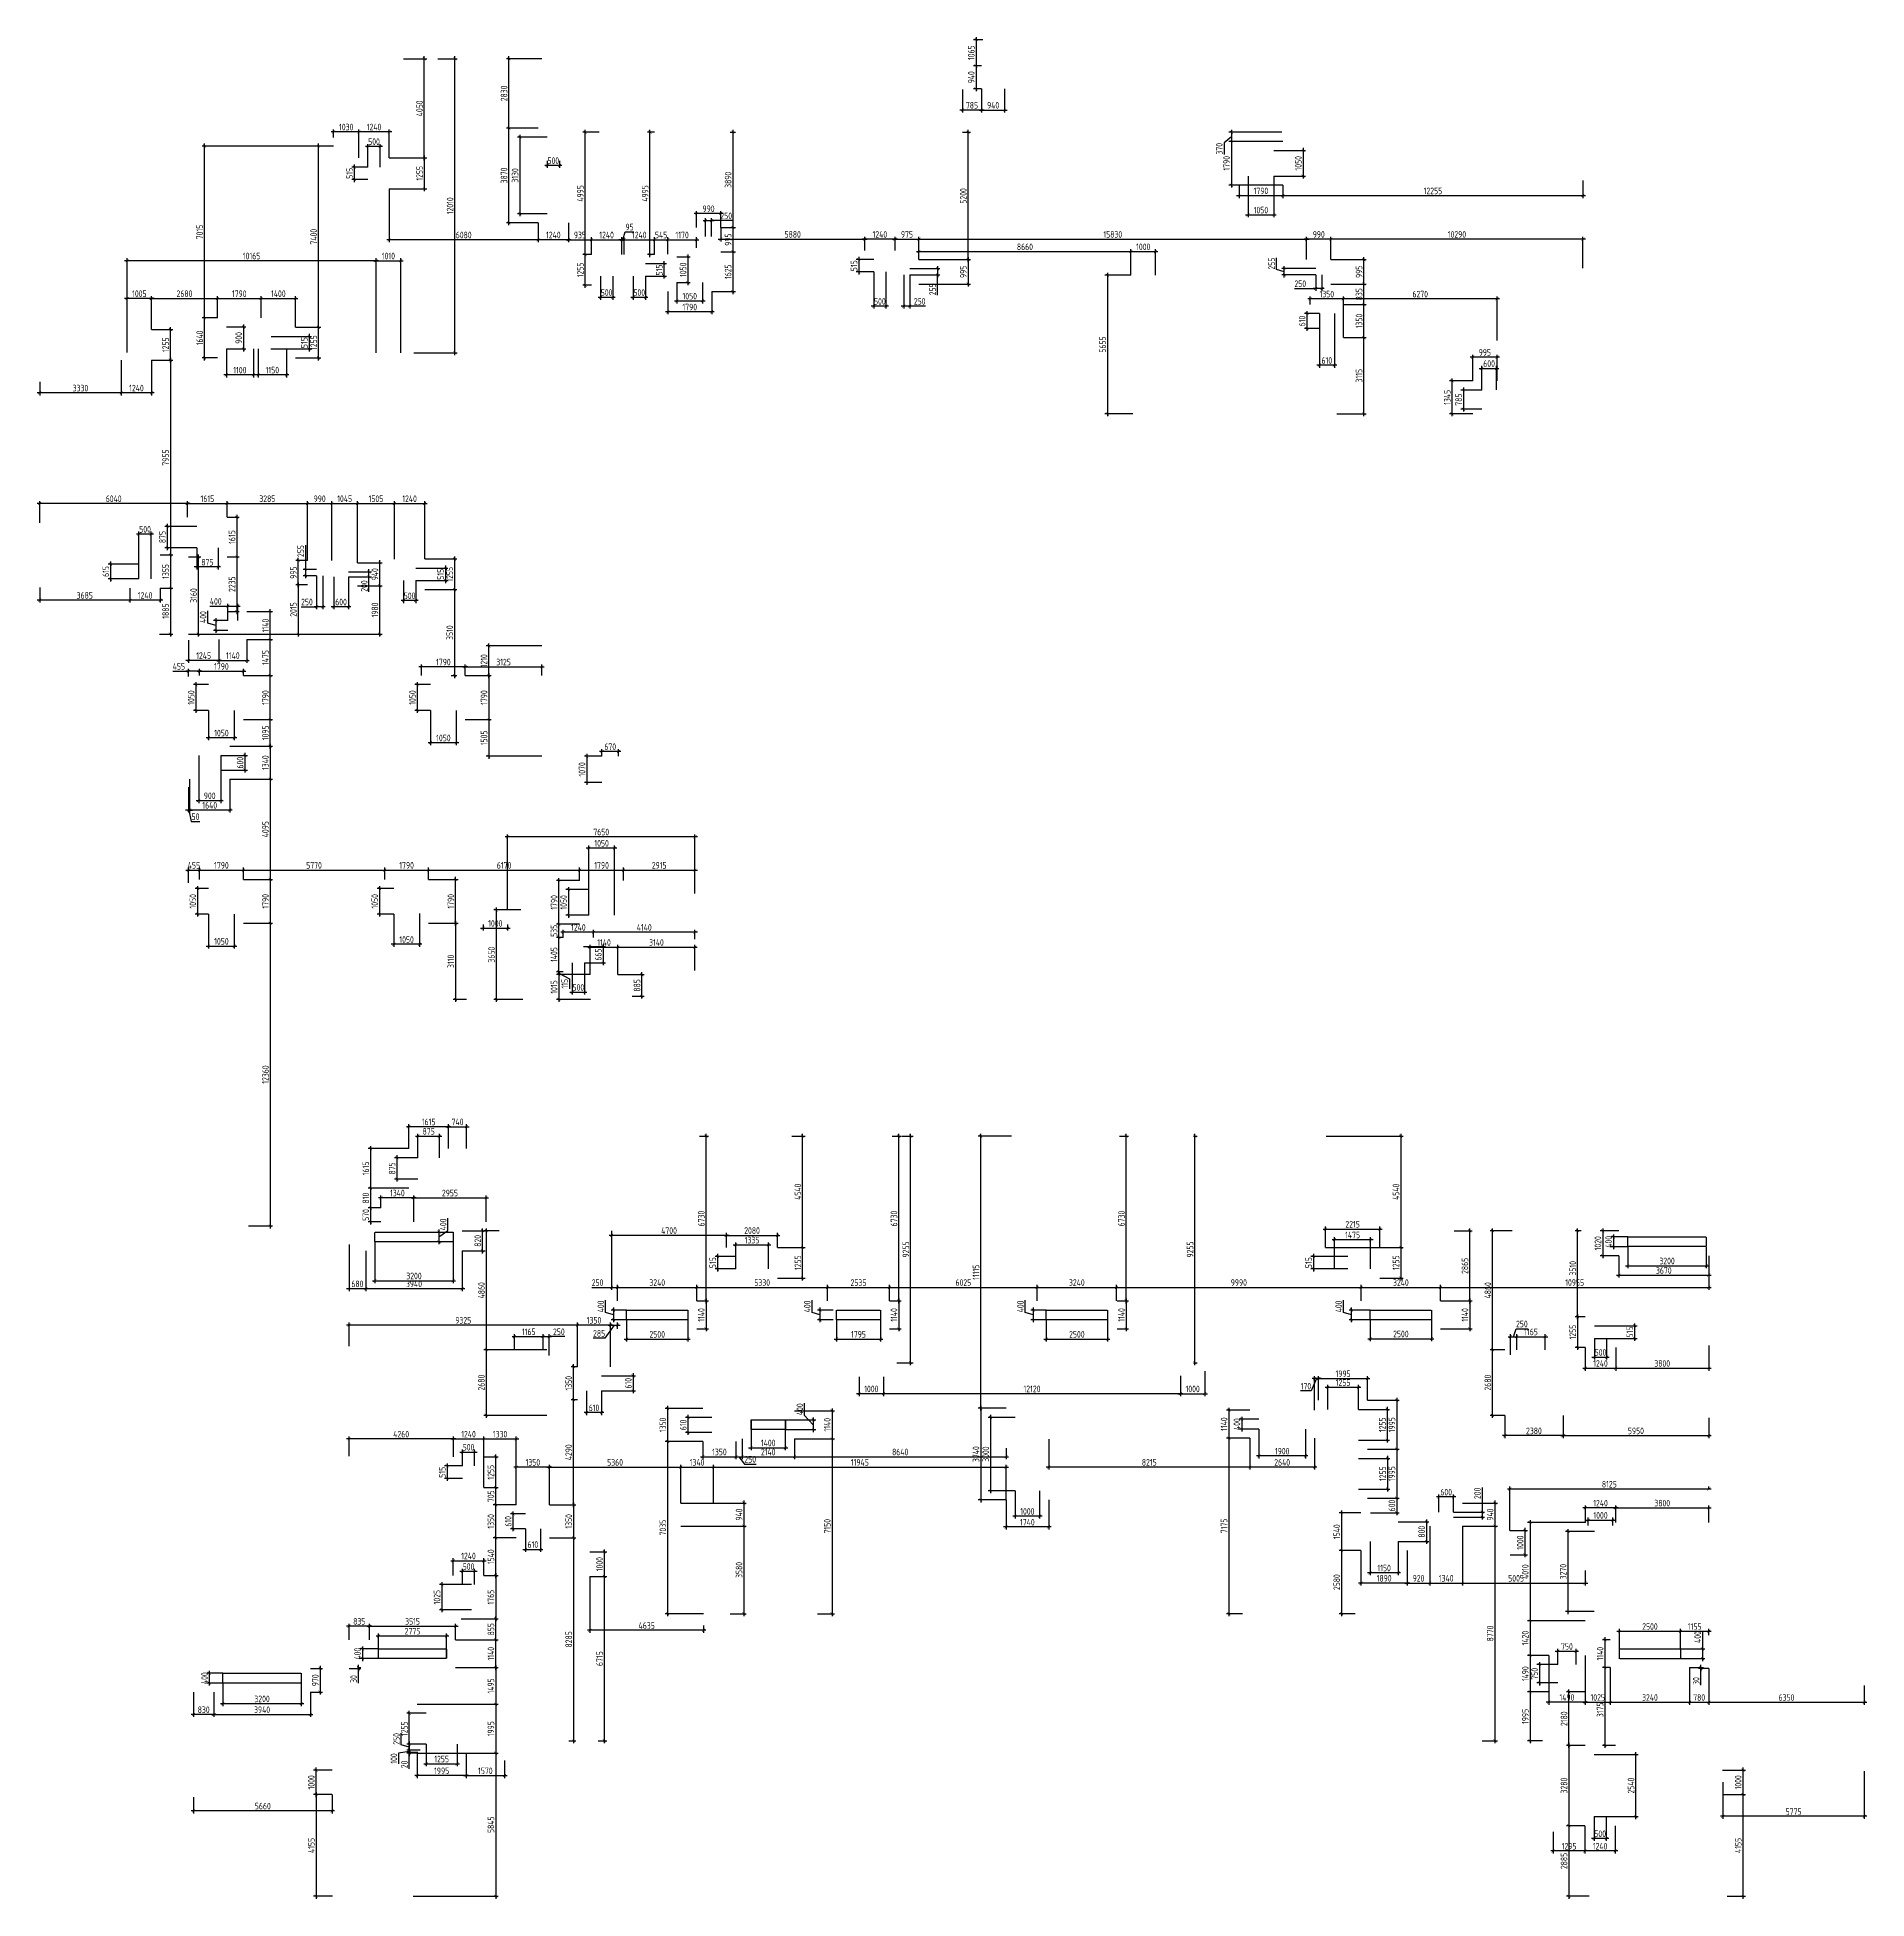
# Model space of a CAD drawing. Header units: millimetres. Extents: x -350007 to 535970, y -888 to 133718.
# Drawn here: x 461274 to 535970, y 55206 to 131231 of the extents above; entities that cross this region are included whole.
import ezdxf

# ---------------------------------------------------------------- set-up
doc = ezdxf.new("R2010")
doc.units = ezdxf.units.MM
doc.linetypes.add('HIDDEN', pattern=[9.525, 6.35, -3.175])
doc.layers.add('АР_Размеры нов.', color=15, linetype='Continuous', lineweight=0)
doc.layers.add('М_шахты ВЕ на покрытии', color=30, linetype='Continuous')
doc.styles.add('ISOCPEUR', font='isocpeur.ttf', dxfattribs={"width": 0.7})
doc.dimstyles.new('R_100', dxfattribs={"dimtxt": 270, "dimasz": 120, "dimexe": 100, "dimexo": 0, "dimgap": 60, "dimtad": 1, "dimdec": 0, "dimrnd": 5, "dimzin": 0, "dimdsep": 46, "dimtxsty": 'ISOCPEUR', "dimblk": 'ARCHTICK', "dimcen": 0, "dimdle": 100, "dimclrd": 256, "dimclre": 256, "dimclrt": 256, "dimadec": 0, "dimazin": 0, "dimtfac": 2, "dimtdec": 0, "dimtofl": 0, "dimtmove": 1, "dimatfit": 3, "dimfxl": 1, "dimtvp": 3, "dimtolj": 1, "dimtzin": 0, "dimarcsym": 0})

msp = doc.modelspace()

# ---------------------------------------------------------------- blocks, each defined once
blk = doc.blocks.new('_ArchTick')
at = {"color": 0, "linetype": 'ByBlock', "const_width": 0.15}
blk.add_lwpolyline([(-0.5, -0.5), (0.5, 0.5)], dxfattribs=at)
blk = doc.blocks.new('*D2754')
at = {"layer": 'АР_Размеры нов.', "lineweight": -2, "ltscale": 100, "transparency": 16777216}
for p, q in [((521577, 78161), (522944, 78161)), ((521677, 77626), (521677, 78261)), ((522844, 77626), (522844, 78261))]:
    blk.add_line(p, q, dxfattribs=at)
at = {"layer": 'АР_Размеры нов.', "lineweight": -2, "ltscale": 100, "transparency": 16777216, "xscale": 120, "yscale": 120, "zscale": 120, "rotation": 180}
blk.add_blockref('_ArchTick', (521677, 78161), dxfattribs=at)
at = {"layer": 'АР_Размеры нов.', "lineweight": -2, "ltscale": 100, "transparency": 16777216, "xscale": 120, "yscale": 120, "zscale": 120}
blk.add_blockref('_ArchTick', (522844, 78161), dxfattribs=at)
at = {"layer": 'АР_Размеры нов.', "ltscale": 100, "transparency": 16777216, "insert": (522261, 78356), "char_height": 270, "attachment_point": 5, "style": 'ISOCPEUR'}
blk.add_mtext('\\A1;1165', dxfattribs=at)
blk = doc.blocks.new('*D2755')
at = {"layer": 'АР_Размеры нов.', "lineweight": -2, "ltscale": 100, "transparency": 16777216}
for p, q in [((480659, 78166), (482026, 78166)), ((480759, 77606), (480759, 78266)), ((481926, 77606), (481926, 78266))]:
    blk.add_line(p, q, dxfattribs=at)
at = {"layer": 'АР_Размеры нов.', "lineweight": -2, "ltscale": 100, "transparency": 16777216, "xscale": 120, "yscale": 120, "zscale": 120, "rotation": 180}
blk.add_blockref('_ArchTick', (480759, 78166), dxfattribs=at)
at = {"layer": 'АР_Размеры нов.', "lineweight": -2, "ltscale": 100, "transparency": 16777216, "xscale": 120, "yscale": 120, "zscale": 120}
blk.add_blockref('_ArchTick', (481926, 78166), dxfattribs=at)
at = {"layer": 'АР_Размеры нов.', "ltscale": 100, "transparency": 16777216, "insert": (481342, 78361), "char_height": 270, "attachment_point": 5, "style": 'ISOCPEUR'}
blk.add_mtext('\\A1;1165', dxfattribs=at)
blk = doc.blocks.new('*D2763')
at = {"layer": 'АР_Размеры нов.', "lineweight": -2, "ltscale": 100, "transparency": 16777216}
for p, q in [((480128, 82486), (479504, 82486)), ((479604, 82586), (479604, 77526)), ((482085, 77626), (479504, 77626))]:
    blk.add_line(p, q, dxfattribs=at)
at = {"layer": 'АР_Размеры нов.', "lineweight": -2, "ltscale": 100, "transparency": 16777216, "xscale": 120, "yscale": 120, "zscale": 120}
for p, rotation in [((479604, 82486), 90), ((479604, 77626), 270)]:
    blk.add_blockref('_ArchTick', p, dxfattribs=dict(at, rotation=rotation))
at = {"layer": 'АР_Размеры нов.', "ltscale": 100, "transparency": 16777216, "insert": (479409, 80056), "char_height": 270, "attachment_point": 5, "rotation": 90, "style": 'ISOCPEUR'}
blk.add_mtext('\\A1;4860', dxfattribs=at)
blk = doc.blocks.new('*D2764')
at = {"layer": 'АР_Размеры нов.', "lineweight": -2, "ltscale": 100, "transparency": 16777216}
for p, q in [((482085, 77626), (479504, 77626)), ((479604, 77726), (479604, 74846)), ((482085, 74946), (479504, 74946))]:
    blk.add_line(p, q, dxfattribs=at)
at = {"layer": 'АР_Размеры нов.', "lineweight": -2, "ltscale": 100, "transparency": 16777216, "xscale": 120, "yscale": 120, "zscale": 120}
for p, rotation in [((479604, 77626), 90), ((479604, 74946), 270)]:
    blk.add_blockref('_ArchTick', p, dxfattribs=dict(at, rotation=rotation))
at = {"layer": 'АР_Размеры нов.', "ltscale": 100, "transparency": 16777216, "insert": (479409, 76286), "char_height": 270, "attachment_point": 5, "rotation": 90, "style": 'ISOCPEUR'}
blk.add_mtext('\\A1;2680', dxfattribs=at)
blk = doc.blocks.new('*D2801')
at = {"layer": 'АР_Размеры нов.', "lineweight": -2, "ltscale": 100, "transparency": 16777216}
for p, q in [((481826, 78166), (482275, 78166)), ((481926, 77606), (481926, 78266)), ((482175, 77394), (482175, 78266)), ((482812, 78166), (482175, 78166))]:
    blk.add_line(p, q, dxfattribs=at)
at = {"layer": 'АР_Размеры нов.', "lineweight": -2, "ltscale": 100, "transparency": 16777216, "xscale": 120, "yscale": 120, "zscale": 120, "rotation": 180}
blk.add_blockref('_ArchTick', (481926, 78166), dxfattribs=at)
at = {"layer": 'АР_Размеры нов.', "lineweight": -2, "ltscale": 100, "transparency": 16777216, "xscale": 120, "yscale": 120, "zscale": 120}
blk.add_blockref('_ArchTick', (482175, 78166), dxfattribs=at)
at = {"layer": 'АР_Размеры нов.', "ltscale": 100, "transparency": 16777216, "insert": (482572, 78361), "char_height": 270, "attachment_point": 5, "style": 'ISOCPEUR'}
blk.add_mtext('\\A1;250', dxfattribs=at)
blk = doc.blocks.new('*D2802')
at = {"layer": 'АР_Размеры нов.', "lineweight": -2, "ltscale": 100, "transparency": 16777216}
for p, q in [((521553, 78161), (521651, 78486)), ((521651, 78486), (522130, 78486)), ((521329, 78161), (521777, 78161)), ((521429, 77414), (521429, 78261)), ((521677, 77626), (521677, 78261))]:
    blk.add_line(p, q, dxfattribs=at)
at = {"layer": 'АР_Размеры нов.', "lineweight": -2, "ltscale": 100, "transparency": 16777216, "xscale": 120, "yscale": 120, "zscale": 120, "rotation": 180}
blk.add_blockref('_ArchTick', (521429, 78161), dxfattribs=at)
at = {"layer": 'АР_Размеры нов.', "lineweight": -2, "ltscale": 100, "transparency": 16777216, "xscale": 120, "yscale": 120, "zscale": 120}
blk.add_blockref('_ArchTick', (521677, 78161), dxfattribs=at)
at = {"layer": 'АР_Размеры нов.', "ltscale": 100, "transparency": 16777216, "insert": (521890, 78681), "char_height": 270, "attachment_point": 5, "style": 'ISOCPEUR'}
blk.add_mtext('\\A1;250', dxfattribs=at)
blk = doc.blocks.new('*D3083')
at = {"layer": 'АР_Размеры нов.', "lineweight": -2, "ltscale": 100, "transparency": 16777216}
for p, q in [((479376, 94843), (480576, 94843)), ((479476, 94991), (479476, 94743)), ((480476, 94991), (480476, 94743))]:
    blk.add_line(p, q, dxfattribs=at)
at = {"layer": 'АР_Размеры нов.', "lineweight": -2, "ltscale": 100, "transparency": 16777216, "xscale": 120, "yscale": 120, "zscale": 120, "rotation": 180}
blk.add_blockref('_ArchTick', (479476, 94843), dxfattribs=at)
at = {"layer": 'АР_Размеры нов.', "lineweight": -2, "ltscale": 100, "transparency": 16777216, "xscale": 120, "yscale": 120, "zscale": 120}
blk.add_blockref('_ArchTick', (480476, 94843), dxfattribs=at)
at = {"layer": 'АР_Размеры нов.', "ltscale": 100, "transparency": 16777216, "insert": (479976, 95038), "char_height": 270, "attachment_point": 5, "style": 'ISOCPEUR'}
blk.add_mtext('\\A1;1000', dxfattribs=at)
blk = doc.blocks.new('*D3084')
at = {"layer": 'АР_Размеры нов.', "lineweight": -2, "ltscale": 100, "transparency": 16777216}
for p, q in [((475008, 122101), (476215, 122101)), ((475108, 118343), (475108, 122201)), ((476115, 118343), (476115, 122201))]:
    blk.add_line(p, q, dxfattribs=at)
at = {"layer": 'АР_Размеры нов.', "lineweight": -2, "ltscale": 100, "transparency": 16777216, "xscale": 120, "yscale": 120, "zscale": 120, "rotation": 180}
blk.add_blockref('_ArchTick', (475108, 122101), dxfattribs=at)
at = {"layer": 'АР_Размеры нов.', "lineweight": -2, "ltscale": 100, "transparency": 16777216, "xscale": 120, "yscale": 120, "zscale": 120}
blk.add_blockref('_ArchTick', (476115, 122101), dxfattribs=at)
at = {"layer": 'АР_Размеры нов.', "ltscale": 100, "transparency": 16777216, "insert": (475612, 122296), "char_height": 270, "attachment_point": 5, "style": 'ISOCPEUR'}
blk.add_mtext('\\A1;1010', dxfattribs=at)
blk = doc.blocks.new('*D3085')
at = {"layer": 'АР_Размеры нов.', "lineweight": -2, "ltscale": 100, "transparency": 16777216}
for p, q in [((505830, 122475), (507030, 122475)), ((505930, 121507), (505930, 122575)), ((506930, 121507), (506930, 122575))]:
    blk.add_line(p, q, dxfattribs=at)
at = {"layer": 'АР_Размеры нов.', "lineweight": -2, "ltscale": 100, "transparency": 16777216, "xscale": 120, "yscale": 120, "zscale": 120, "rotation": 180}
blk.add_blockref('_ArchTick', (505930, 122475), dxfattribs=at)
at = {"layer": 'АР_Размеры нов.', "lineweight": -2, "ltscale": 100, "transparency": 16777216, "xscale": 120, "yscale": 120, "zscale": 120}
blk.add_blockref('_ArchTick', (506930, 122475), dxfattribs=at)
at = {"layer": 'АР_Размеры нов.', "ltscale": 100, "transparency": 16777216, "insert": (506430, 122670), "char_height": 270, "attachment_point": 5, "style": 'ISOCPEUR'}
blk.add_mtext('\\A1;1000', dxfattribs=at)
blk = doc.blocks.new('*D3339')
at = {"layer": 'АР_Размеры нов.', "lineweight": -2, "transparency": 16777216}
for p, q in [((475645, 126299), (477178, 126299)), ((477078, 126399), (477078, 124946)), ((475645, 125046), (477178, 125046))]:
    blk.add_line(p, q, dxfattribs=at)
at = {"layer": 'АР_Размеры нов.', "lineweight": -2, "transparency": 16777216, "xscale": 120, "yscale": 120, "zscale": 120}
for p, rotation in [((477078, 126299), 90), ((477078, 125046), 270)]:
    blk.add_blockref('_ArchTick', p, dxfattribs=dict(at, rotation=rotation))
at = {"layer": 'АР_Размеры нов.', "transparency": 16777216, "insert": (476883, 125672), "char_height": 270, "attachment_point": 5, "rotation": 90, "style": 'ISOCPEUR'}
blk.add_mtext('\\A1;1255', dxfattribs=at)
blk = doc.blocks.new('*D3340')
at = {"layer": 'АР_Размеры нов.', "lineweight": -2, "transparency": 16777216}
for p, q in [((476234, 130351), (477178, 130351)), ((477078, 126199), (477078, 130451)), ((475645, 126299), (477178, 126299))]:
    blk.add_line(p, q, dxfattribs=at)
at = {"layer": 'АР_Размеры нов.', "lineweight": -2, "transparency": 16777216, "xscale": 120, "yscale": 120, "zscale": 120}
for p, rotation in [((477078, 130351), 90), ((477078, 126299), 270)]:
    blk.add_blockref('_ArchTick', p, dxfattribs=dict(at, rotation=rotation))
at = {"layer": 'АР_Размеры нов.', "transparency": 16777216, "insert": (476883, 128325), "char_height": 270, "attachment_point": 5, "rotation": 90, "style": 'ISOCPEUR'}
blk.add_mtext('\\A1;4050', dxfattribs=at)
blk = doc.blocks.new('*D3341')
at = {"layer": 'АР_Размеры нов.', "lineweight": -2, "transparency": 16777216}
for p, q in [((475745, 127367), (474305, 127367)), ((474405, 126299), (474405, 127467)), ((475645, 126299), (475645, 127467))]:
    blk.add_line(p, q, dxfattribs=at)
at = {"layer": 'АР_Размеры нов.', "lineweight": -2, "transparency": 16777216, "xscale": 120, "yscale": 120, "zscale": 120, "rotation": 180}
blk.add_blockref('_ArchTick', (474405, 127367), dxfattribs=at)
at = {"layer": 'АР_Размеры нов.', "lineweight": -2, "transparency": 16777216, "xscale": 120, "yscale": 120, "zscale": 120}
blk.add_blockref('_ArchTick', (475645, 127367), dxfattribs=at)
at = {"layer": 'АР_Размеры нов.', "transparency": 16777216, "insert": (475025, 127562), "char_height": 270, "attachment_point": 5, "style": 'ISOCPEUR'}
blk.add_mtext('\\A1;1240', dxfattribs=at)
blk = doc.blocks.new('*D3342')
at = {"layer": 'АР_Размеры нов.', "lineweight": -2, "transparency": 16777216}
for p, q in [((474505, 127367), (473274, 127367)), ((473374, 127132), (473374, 127467)), ((474405, 126299), (474405, 127467))]:
    blk.add_line(p, q, dxfattribs=at)
at = {"layer": 'АР_Размеры нов.', "lineweight": -2, "transparency": 16777216, "xscale": 120, "yscale": 120, "zscale": 120, "rotation": 180}
blk.add_blockref('_ArchTick', (473374, 127367), dxfattribs=at)
at = {"layer": 'АР_Размеры нов.', "lineweight": -2, "transparency": 16777216, "xscale": 120, "yscale": 120, "zscale": 120}
blk.add_blockref('_ArchTick', (474405, 127367), dxfattribs=at)
at = {"layer": 'АР_Размеры нов.', "transparency": 16777216, "insert": (473890, 127562), "char_height": 270, "attachment_point": 5, "style": 'ISOCPEUR'}
blk.add_mtext('\\A1;1030', dxfattribs=at)
blk = doc.blocks.new('*D3343')
at = {"layer": 'АР_Размеры нов.', "lineweight": -2, "transparency": 16777216}
for p, q in [((481724, 123652), (481724, 122859)), ((482964, 123652), (482964, 122859)), ((483064, 122959), (481624, 122959))]:
    blk.add_line(p, q, dxfattribs=at)
at = {"layer": 'АР_Размеры нов.', "lineweight": -2, "transparency": 16777216, "xscale": 120, "yscale": 120, "zscale": 120, "rotation": 180}
blk.add_blockref('_ArchTick', (481724, 122959), dxfattribs=at)
at = {"layer": 'АР_Размеры нов.', "lineweight": -2, "transparency": 16777216, "xscale": 120, "yscale": 120, "zscale": 120}
blk.add_blockref('_ArchTick', (482964, 122959), dxfattribs=at)
at = {"layer": 'АР_Размеры нов.', "transparency": 16777216, "insert": (482344, 123154), "char_height": 270, "attachment_point": 5, "style": 'ISOCPEUR'}
blk.add_mtext('\\A1;1240', dxfattribs=at)
blk = doc.blocks.new('*D3344')
at = {"layer": 'АР_Размеры нов.', "lineweight": -2, "transparency": 16777216}
for p, q in [((482964, 123652), (482964, 122859)), ((482864, 122959), (484000, 122959)), ((483900, 122354), (483900, 123059))]:
    blk.add_line(p, q, dxfattribs=at)
at = {"layer": 'АР_Размеры нов.', "lineweight": -2, "transparency": 16777216, "xscale": 120, "yscale": 120, "zscale": 120, "rotation": 180}
blk.add_blockref('_ArchTick', (482964, 122959), dxfattribs=at)
at = {"layer": 'АР_Размеры нов.', "lineweight": -2, "transparency": 16777216, "xscale": 120, "yscale": 120, "zscale": 120}
blk.add_blockref('_ArchTick', (483900, 122959), dxfattribs=at)
at = {"layer": 'АР_Размеры нов.', "transparency": 16777216, "insert": (483432, 123154), "char_height": 270, "attachment_point": 5, "style": 'ISOCPEUR'}
blk.add_mtext('\\A1;935', dxfattribs=at)
blk = doc.blocks.new('*D3345')
at = {"layer": 'АР_Размеры нов.', "lineweight": -2, "transparency": 16777216}
for p, q in [((483800, 122959), (485240, 122959)), ((483900, 122354), (483900, 123059)), ((485140, 122354), (485140, 123059))]:
    blk.add_line(p, q, dxfattribs=at)
at = {"layer": 'АР_Размеры нов.', "lineweight": -2, "transparency": 16777216, "xscale": 120, "yscale": 120, "zscale": 120, "rotation": 180}
blk.add_blockref('_ArchTick', (483900, 122959), dxfattribs=at)
at = {"layer": 'АР_Размеры нов.', "lineweight": -2, "transparency": 16777216, "xscale": 120, "yscale": 120, "zscale": 120}
blk.add_blockref('_ArchTick', (485140, 122959), dxfattribs=at)
at = {"layer": 'АР_Размеры нов.', "transparency": 16777216, "insert": (484520, 123154), "char_height": 270, "attachment_point": 5, "style": 'ISOCPEUR'}
blk.add_mtext('\\A1;1240', dxfattribs=at)
blk = doc.blocks.new('*D3346')
at = {"layer": 'АР_Размеры нов.', "lineweight": -2, "transparency": 16777216}
for p, q in [((485187, 122959), (485284, 123284)), ((485284, 123284), (485631, 123284)), ((485140, 122959), (485020, 122959)), ((485140, 122354), (485140, 123059)), ((485140, 122959), (485233, 122959)), ((485233, 122354), (485233, 123059)), ((485233, 122959), (485353, 122959))]:
    blk.add_line(p, q, dxfattribs=at)
at = {"layer": 'АР_Размеры нов.', "lineweight": -2, "transparency": 16777216, "xscale": 120, "yscale": 120, "zscale": 120}
blk.add_blockref('_ArchTick', (485140, 122959), dxfattribs=at)
at = {"layer": 'АР_Размеры нов.', "lineweight": -2, "transparency": 16777216, "xscale": 120, "yscale": 120, "zscale": 120, "rotation": 180}
blk.add_blockref('_ArchTick', (485233, 122959), dxfattribs=at)
at = {"layer": 'АР_Размеры нов.', "transparency": 16777216, "insert": (485458, 123479), "char_height": 270, "attachment_point": 5, "style": 'ISOCPEUR'}
blk.add_mtext('\\A1;95', dxfattribs=at)
blk = doc.blocks.new('*D3347')
at = {"layer": 'АР_Размеры нов.', "lineweight": -2, "transparency": 16777216}
for p, q in [((485133, 122959), (486573, 122959)), ((485233, 122354), (485233, 123059)), ((486473, 122354), (486473, 123059))]:
    blk.add_line(p, q, dxfattribs=at)
at = {"layer": 'АР_Размеры нов.', "lineweight": -2, "transparency": 16777216, "xscale": 120, "yscale": 120, "zscale": 120, "rotation": 180}
blk.add_blockref('_ArchTick', (485233, 122959), dxfattribs=at)
at = {"layer": 'АР_Размеры нов.', "lineweight": -2, "transparency": 16777216, "xscale": 120, "yscale": 120, "zscale": 120}
blk.add_blockref('_ArchTick', (486473, 122959), dxfattribs=at)
at = {"layer": 'АР_Размеры нов.', "transparency": 16777216, "insert": (485853, 123154), "char_height": 270, "attachment_point": 5, "style": 'ISOCPEUR'}
blk.add_mtext('\\A1;1240', dxfattribs=at)
blk = doc.blocks.new('*D3348')
at = {"layer": 'АР_Размеры нов.', "lineweight": -2, "transparency": 16777216}
for p, q in [((486373, 122959), (487120, 122959)), ((486473, 122354), (486473, 123059)), ((487020, 122377), (487020, 123059))]:
    blk.add_line(p, q, dxfattribs=at)
at = {"layer": 'АР_Размеры нов.', "lineweight": -2, "transparency": 16777216, "xscale": 120, "yscale": 120, "zscale": 120, "rotation": 180}
blk.add_blockref('_ArchTick', (486473, 122959), dxfattribs=at)
at = {"layer": 'АР_Размеры нов.', "lineweight": -2, "transparency": 16777216, "xscale": 120, "yscale": 120, "zscale": 120}
blk.add_blockref('_ArchTick', (487020, 122959), dxfattribs=at)
at = {"layer": 'АР_Размеры нов.', "transparency": 16777216, "insert": (486746, 123154), "char_height": 270, "attachment_point": 5, "style": 'ISOCPEUR'}
blk.add_mtext('\\A1;545', dxfattribs=at)
blk = doc.blocks.new('*D3349')
at = {"layer": 'АР_Размеры нов.', "lineweight": -2, "transparency": 16777216}
for p, q in [((486920, 122959), (488289, 122959)), ((487020, 122377), (487020, 123059)), ((488189, 122631), (488189, 123059))]:
    blk.add_line(p, q, dxfattribs=at)
at = {"layer": 'АР_Размеры нов.', "lineweight": -2, "transparency": 16777216, "xscale": 120, "yscale": 120, "zscale": 120, "rotation": 180}
blk.add_blockref('_ArchTick', (487020, 122959), dxfattribs=at)
at = {"layer": 'АР_Размеры нов.', "lineweight": -2, "transparency": 16777216, "xscale": 120, "yscale": 120, "zscale": 120}
blk.add_blockref('_ArchTick', (488189, 122959), dxfattribs=at)
at = {"layer": 'АР_Размеры нов.', "transparency": 16777216, "insert": (487604, 123154), "char_height": 270, "attachment_point": 5, "style": 'ISOCPEUR'}
blk.add_mtext('\\A1;1170', dxfattribs=at)
blk = doc.blocks.new('*D3350')
at = {"layer": 'АР_Размеры нов.', "lineweight": -2, "transparency": 16777216}
for p, q in [((489279, 124030), (488089, 124030)), ((488189, 123463), (488189, 124130)), ((489179, 123463), (489179, 124130))]:
    blk.add_line(p, q, dxfattribs=at)
at = {"layer": 'АР_Размеры нов.', "lineweight": -2, "transparency": 16777216, "xscale": 120, "yscale": 120, "zscale": 120, "rotation": 180}
blk.add_blockref('_ArchTick', (488189, 124030), dxfattribs=at)
at = {"layer": 'АР_Размеры нов.', "lineweight": -2, "transparency": 16777216, "xscale": 120, "yscale": 120, "zscale": 120}
blk.add_blockref('_ArchTick', (489179, 124030), dxfattribs=at)
at = {"layer": 'АР_Размеры нов.', "transparency": 16777216, "insert": (488684, 124225), "char_height": 270, "attachment_point": 5, "style": 'ISOCPEUR'}
blk.add_mtext('\\A1;990', dxfattribs=at)
blk = doc.blocks.new('*D3351')
at = {"layer": 'АР_Размеры нов.', "lineweight": -2, "transparency": 16777216}
for p, q in [((520974, 118162), (519781, 118162)), ((519881, 117194), (519881, 118262)), ((520874, 117194), (520874, 118262))]:
    blk.add_line(p, q, dxfattribs=at)
at = {"layer": 'АР_Размеры нов.', "lineweight": -2, "transparency": 16777216, "xscale": 120, "yscale": 120, "zscale": 120, "rotation": 180}
blk.add_blockref('_ArchTick', (519881, 118162), dxfattribs=at)
at = {"layer": 'АР_Размеры нов.', "lineweight": -2, "transparency": 16777216, "xscale": 120, "yscale": 120, "zscale": 120}
blk.add_blockref('_ArchTick', (520874, 118162), dxfattribs=at)
at = {"layer": 'АР_Размеры нов.', "transparency": 16777216, "insert": (520377, 118357), "char_height": 270, "attachment_point": 5, "style": 'ISOCPEUR'}
blk.add_mtext('\\A1;995', dxfattribs=at)
blk = doc.blocks.new('*D3352')
at = {"layer": 'АР_Размеры нов.', "lineweight": -2, "transparency": 16777216}
for p, q in [((519881, 117194), (518936, 117194)), ((519036, 115751), (519036, 117294)), ((519881, 115851), (518936, 115851))]:
    blk.add_line(p, q, dxfattribs=at)
at = {"layer": 'АР_Размеры нов.', "lineweight": -2, "transparency": 16777216, "xscale": 120, "yscale": 120, "zscale": 120}
for p, rotation in [((519036, 117194), 90), ((519036, 115851), 270)]:
    blk.add_blockref('_ArchTick', p, dxfattribs=dict(at, rotation=rotation))
at = {"layer": 'АР_Размеры нов.', "transparency": 16777216, "insert": (518841, 116522), "char_height": 270, "attachment_point": 5, "rotation": 90, "style": 'ISOCPEUR'}
blk.add_mtext('\\A1;1345', dxfattribs=at)
blk = doc.blocks.new('*D3353')
at = {"layer": 'АР_Размеры нов.', "lineweight": -2, "transparency": 16777216}
for p, q in [((514602, 118965), (515537, 118965)), ((515437, 115751), (515437, 119065)), ((514334, 115851), (515537, 115851))]:
    blk.add_line(p, q, dxfattribs=at)
at = {"layer": 'АР_Размеры нов.', "lineweight": -2, "transparency": 16777216, "xscale": 120, "yscale": 120, "zscale": 120}
for p, rotation in [((515437, 118965), 90), ((515437, 115851), 270)]:
    blk.add_blockref('_ArchTick', p, dxfattribs=dict(at, rotation=rotation))
at = {"layer": 'АР_Размеры нов.', "transparency": 16777216, "insert": (515242, 117408), "char_height": 270, "attachment_point": 5, "rotation": 90, "style": 'ISOCPEUR'}
blk.add_mtext('\\A1;3115', dxfattribs=at)
blk = doc.blocks.new('*D3354')
at = {"layer": 'АР_Размеры нов.', "lineweight": -2, "transparency": 16777216}
for p, q in [((514602, 120317), (515537, 120317)), ((515437, 118865), (515437, 120417)), ((514602, 118965), (515537, 118965))]:
    blk.add_line(p, q, dxfattribs=at)
at = {"layer": 'АР_Размеры нов.', "lineweight": -2, "transparency": 16777216, "xscale": 120, "yscale": 120, "zscale": 120}
for p, rotation in [((515437, 120317), 90), ((515437, 118965), 270)]:
    blk.add_blockref('_ArchTick', p, dxfattribs=dict(at, rotation=rotation))
at = {"layer": 'АР_Размеры нов.', "transparency": 16777216, "insert": (515242, 119641), "char_height": 270, "attachment_point": 5, "rotation": 90, "style": 'ISOCPEUR'}
blk.add_mtext('\\A1;1350', dxfattribs=at)
blk = doc.blocks.new('*D3355')
at = {"layer": 'АР_Размеры нов.', "lineweight": -2, "transparency": 16777216}
for p, q in [((514092, 121152), (515537, 121152)), ((515437, 120217), (515437, 121252)), ((514602, 120317), (515537, 120317))]:
    blk.add_line(p, q, dxfattribs=at)
at = {"layer": 'АР_Размеры нов.', "lineweight": -2, "transparency": 16777216, "xscale": 120, "yscale": 120, "zscale": 120}
for p, rotation in [((515437, 121152), 90), ((515437, 120317), 270)]:
    blk.add_blockref('_ArchTick', p, dxfattribs=dict(at, rotation=rotation))
at = {"layer": 'АР_Размеры нов.', "transparency": 16777216, "insert": (515242, 120734), "char_height": 270, "attachment_point": 5, "rotation": 90, "style": 'ISOCPEUR'}
blk.add_mtext('\\A1;835', dxfattribs=at)
blk = doc.blocks.new('*D3356')
at = {"layer": 'АР_Размеры нов.', "lineweight": -2, "transparency": 16777216}
for p, q in [((514092, 122149), (515537, 122149)), ((515437, 121052), (515437, 122249)), ((514092, 121152), (515537, 121152))]:
    blk.add_line(p, q, dxfattribs=at)
at = {"layer": 'АР_Размеры нов.', "lineweight": -2, "transparency": 16777216, "xscale": 120, "yscale": 120, "zscale": 120}
for p, rotation in [((515437, 122149), 90), ((515437, 121152), 270)]:
    blk.add_blockref('_ArchTick', p, dxfattribs=dict(at, rotation=rotation))
at = {"layer": 'АР_Размеры нов.', "transparency": 16777216, "insert": (515242, 121650), "char_height": 270, "attachment_point": 5, "rotation": 90, "style": 'ISOCPEUR'}
blk.add_mtext('\\A1;995', dxfattribs=at)
blk = doc.blocks.new('*D3357')
at = {"layer": 'АР_Размеры нов.', "lineweight": -2, "transparency": 16777216}
for p, q in [((520974, 120544), (514502, 120544)), ((514602, 118965), (514602, 120644)), ((520874, 118851), (520874, 120644))]:
    blk.add_line(p, q, dxfattribs=at)
at = {"layer": 'АР_Размеры нов.', "lineweight": -2, "transparency": 16777216, "xscale": 120, "yscale": 120, "zscale": 120, "rotation": 180}
blk.add_blockref('_ArchTick', (514602, 120544), dxfattribs=at)
at = {"layer": 'АР_Размеры нов.', "lineweight": -2, "transparency": 16777216, "xscale": 120, "yscale": 120, "zscale": 120}
blk.add_blockref('_ArchTick', (520874, 120544), dxfattribs=at)
at = {"layer": 'АР_Размеры нов.', "transparency": 16777216, "insert": (517738, 120739), "char_height": 270, "attachment_point": 5, "style": 'ISOCPEUR'}
blk.add_mtext('\\A1;6270', dxfattribs=at)
blk = doc.blocks.new('*D3358')
at = {"layer": 'АР_Размеры нов.', "lineweight": -2, "transparency": 16777216}
for p, q in [((514702, 120544), (513150, 120544)), ((513250, 120317), (513250, 120644)), ((514602, 120317), (514602, 120644))]:
    blk.add_line(p, q, dxfattribs=at)
at = {"layer": 'АР_Размеры нов.', "lineweight": -2, "transparency": 16777216, "xscale": 120, "yscale": 120, "zscale": 120, "rotation": 180}
blk.add_blockref('_ArchTick', (513250, 120544), dxfattribs=at)
at = {"layer": 'АР_Размеры нов.', "lineweight": -2, "transparency": 16777216, "xscale": 120, "yscale": 120, "zscale": 120}
blk.add_blockref('_ArchTick', (514602, 120544), dxfattribs=at)
at = {"layer": 'АР_Размеры нов.', "transparency": 16777216, "insert": (513926, 120739), "char_height": 270, "attachment_point": 5, "style": 'ISOCPEUR'}
blk.add_mtext('\\A1;1350', dxfattribs=at)
blk = doc.blocks.new('*D3359')
at = {"layer": 'АР_Размеры нов.', "lineweight": -2, "transparency": 16777216}
for p, q in [((524484, 122983), (513992, 122983)), ((514092, 122149), (514092, 123083)), ((524384, 121800), (524384, 123083))]:
    blk.add_line(p, q, dxfattribs=at)
at = {"layer": 'АР_Размеры нов.', "lineweight": -2, "transparency": 16777216, "xscale": 120, "yscale": 120, "zscale": 120, "rotation": 180}
blk.add_blockref('_ArchTick', (514092, 122983), dxfattribs=at)
at = {"layer": 'АР_Размеры нов.', "lineweight": -2, "transparency": 16777216, "xscale": 120, "yscale": 120, "zscale": 120}
blk.add_blockref('_ArchTick', (524384, 122983), dxfattribs=at)
at = {"layer": 'АР_Размеры нов.', "transparency": 16777216, "insert": (519238, 123178), "char_height": 270, "attachment_point": 5, "style": 'ISOCPEUR'}
blk.add_mtext('\\A1;10290', dxfattribs=at)
blk = doc.blocks.new('*D3360')
at = {"layer": 'АР_Размеры нов.', "lineweight": -2, "transparency": 16777216}
for p, q in [((514192, 122983), (513002, 122983)), ((513102, 122149), (513102, 123083)), ((514092, 122149), (514092, 123083))]:
    blk.add_line(p, q, dxfattribs=at)
at = {"layer": 'АР_Размеры нов.', "lineweight": -2, "transparency": 16777216, "xscale": 120, "yscale": 120, "zscale": 120, "rotation": 180}
blk.add_blockref('_ArchTick', (513102, 122983), dxfattribs=at)
at = {"layer": 'АР_Размеры нов.', "lineweight": -2, "transparency": 16777216, "xscale": 120, "yscale": 120, "zscale": 120}
blk.add_blockref('_ArchTick', (514092, 122983), dxfattribs=at)
at = {"layer": 'АР_Размеры нов.', "transparency": 16777216, "insert": (513597, 123178), "char_height": 270, "attachment_point": 5, "style": 'ISOCPEUR'}
blk.add_mtext('\\A1;990', dxfattribs=at)
blk = doc.blocks.new('*D3361')
at = {"layer": 'АР_Размеры нов.', "lineweight": -2, "transparency": 16777216}
for p, q in [((510027, 127164), (509729, 126917)), ((512083, 127351), (509927, 127351)), ((512131, 126978), (509927, 126978)), ((510027, 127451), (510027, 126878)), ((509729, 126917), (509729, 126438))]:
    blk.add_line(p, q, dxfattribs=at)
at = {"layer": 'АР_Размеры нов.', "lineweight": -2, "transparency": 16777216, "xscale": 120, "yscale": 120, "zscale": 120}
for p, rotation in [((510027, 127351), 90), ((510027, 126978), 270)]:
    blk.add_blockref('_ArchTick', p, dxfattribs=dict(at, rotation=rotation))
at = {"layer": 'АР_Размеры нов.', "transparency": 16777216, "insert": (509534, 126677), "char_height": 270, "attachment_point": 5, "rotation": 90, "style": 'ISOCPEUR'}
blk.add_mtext('\\A1;370', dxfattribs=at)
blk = doc.blocks.new('*D3362')
at = {"layer": 'АР_Размеры нов.', "lineweight": -2, "transparency": 16777216}
for p, q in [((512131, 126978), (509927, 126978)), ((510027, 127078), (510027, 125087)), ((512131, 125187), (509927, 125187))]:
    blk.add_line(p, q, dxfattribs=at)
at = {"layer": 'АР_Размеры нов.', "lineweight": -2, "transparency": 16777216, "xscale": 120, "yscale": 120, "zscale": 120}
for p, rotation in [((510027, 126978), 90), ((510027, 125187), 270)]:
    blk.add_blockref('_ArchTick', p, dxfattribs=dict(at, rotation=rotation))
at = {"layer": 'АР_Размеры нов.', "transparency": 16777216, "insert": (509832, 126083), "char_height": 270, "attachment_point": 5, "rotation": 90, "style": 'ISOCPEUR'}
blk.add_mtext('\\A1;1790', dxfattribs=at)
blk = doc.blocks.new('*D3363')
at = {"layer": 'АР_Размеры нов.', "lineweight": -2, "transparency": 16777216}
for p, q in [((510240, 124761), (512231, 124761)), ((510340, 125187), (510340, 124661)), ((512131, 125187), (512131, 124661))]:
    blk.add_line(p, q, dxfattribs=at)
at = {"layer": 'АР_Размеры нов.', "lineweight": -2, "transparency": 16777216, "xscale": 120, "yscale": 120, "zscale": 120, "rotation": 180}
blk.add_blockref('_ArchTick', (510340, 124761), dxfattribs=at)
at = {"layer": 'АР_Размеры нов.', "lineweight": -2, "transparency": 16777216, "xscale": 120, "yscale": 120, "zscale": 120}
blk.add_blockref('_ArchTick', (512131, 124761), dxfattribs=at)
at = {"layer": 'АР_Размеры нов.', "transparency": 16777216, "insert": (511235, 124956), "char_height": 270, "attachment_point": 5, "style": 'ISOCPEUR'}
blk.add_mtext('\\A1;1790', dxfattribs=at)
blk = doc.blocks.new('*D3364')
at = {"layer": 'АР_Размеры нов.', "lineweight": -2, "transparency": 16777216}
for p, q in [((512031, 124761), (524484, 124761)), ((512131, 125187), (512131, 124661)), ((524384, 125380), (524384, 124661))]:
    blk.add_line(p, q, dxfattribs=at)
at = {"layer": 'АР_Размеры нов.', "lineweight": -2, "transparency": 16777216, "xscale": 120, "yscale": 120, "zscale": 120, "rotation": 180}
blk.add_blockref('_ArchTick', (512131, 124761), dxfattribs=at)
at = {"layer": 'АР_Размеры нов.', "lineweight": -2, "transparency": 16777216, "xscale": 120, "yscale": 120, "zscale": 120}
blk.add_blockref('_ArchTick', (524384, 124761), dxfattribs=at)
at = {"layer": 'АР_Размеры нов.', "transparency": 16777216, "insert": (518257, 124956), "char_height": 270, "attachment_point": 5, "style": 'ISOCPEUR'}
blk.add_mtext('\\A1;12255', dxfattribs=at)
blk = doc.blocks.new('*D3365')
at = {"layer": 'АР_Размеры нов.', "lineweight": -2, "transparency": 16777216}
for p, q in [((499886, 131131), (499503, 131131)), ((499603, 131231), (499603, 129967)), ((499831, 130067), (499503, 130067))]:
    blk.add_line(p, q, dxfattribs=at)
at = {"layer": 'АР_Размеры нов.', "lineweight": -2, "transparency": 16777216, "xscale": 120, "yscale": 120, "zscale": 120}
for p, rotation in [((499603, 131131), 90), ((499603, 130067), 270)]:
    blk.add_blockref('_ArchTick', p, dxfattribs=dict(at, rotation=rotation))
at = {"layer": 'АР_Размеры нов.', "transparency": 16777216, "insert": (499408, 130599), "char_height": 270, "attachment_point": 5, "rotation": 90, "style": 'ISOCPEUR'}
blk.add_mtext('\\A1;1065', dxfattribs=at)
blk = doc.blocks.new('*D3366')
at = {"layer": 'АР_Размеры нов.', "lineweight": -2, "transparency": 16777216}
for p, q in [((499831, 130067), (499503, 130067)), ((499603, 130167), (499603, 129027)), ((499831, 129127), (499503, 129127))]:
    blk.add_line(p, q, dxfattribs=at)
at = {"layer": 'АР_Размеры нов.', "lineweight": -2, "transparency": 16777216, "xscale": 120, "yscale": 120, "zscale": 120}
for p, rotation in [((499603, 130067), 90), ((499603, 129127), 270)]:
    blk.add_blockref('_ArchTick', p, dxfattribs=dict(at, rotation=rotation))
at = {"layer": 'АР_Размеры нов.', "transparency": 16777216, "insert": (499408, 129597), "char_height": 270, "attachment_point": 5, "rotation": 90, "style": 'ISOCPEUR'}
blk.add_mtext('\\A1;940', dxfattribs=at)
blk = doc.blocks.new('*D3367')
at = {"layer": 'АР_Размеры нов.', "lineweight": -2, "transparency": 16777216}
for p, q in [((499044, 129098), (499044, 128157)), ((499831, 129127), (499831, 128157)), ((499931, 128257), (498944, 128257))]:
    blk.add_line(p, q, dxfattribs=at)
at = {"layer": 'АР_Размеры нов.', "lineweight": -2, "transparency": 16777216, "xscale": 120, "yscale": 120, "zscale": 120, "rotation": 180}
blk.add_blockref('_ArchTick', (499044, 128257), dxfattribs=at)
at = {"layer": 'АР_Размеры нов.', "lineweight": -2, "transparency": 16777216, "xscale": 120, "yscale": 120, "zscale": 120}
blk.add_blockref('_ArchTick', (499831, 128257), dxfattribs=at)
at = {"layer": 'АР_Размеры нов.', "transparency": 16777216, "insert": (499438, 128452), "char_height": 270, "attachment_point": 5, "style": 'ISOCPEUR'}
blk.add_mtext('\\A1;785', dxfattribs=at)
blk = doc.blocks.new('*D3368')
at = {"layer": 'АР_Размеры нов.', "lineweight": -2, "transparency": 16777216}
for p, q in [((499831, 129127), (499831, 128157)), ((500770, 129128), (500770, 128157)), ((499731, 128257), (500870, 128257))]:
    blk.add_line(p, q, dxfattribs=at)
at = {"layer": 'АР_Размеры нов.', "lineweight": -2, "transparency": 16777216, "xscale": 120, "yscale": 120, "zscale": 120, "rotation": 180}
blk.add_blockref('_ArchTick', (499831, 128257), dxfattribs=at)
at = {"layer": 'АР_Размеры нов.', "lineweight": -2, "transparency": 16777216, "xscale": 120, "yscale": 120, "zscale": 120}
blk.add_blockref('_ArchTick', (500770, 128257), dxfattribs=at)
at = {"layer": 'АР_Размеры нов.', "transparency": 16777216, "insert": (500301, 128452), "char_height": 270, "attachment_point": 5, "style": 'ISOCPEUR'}
blk.add_mtext('\\A1;940', dxfattribs=at)
blk = doc.blocks.new('*D3369')
at = {"layer": 'АР_Размеры нов.', "lineweight": -2, "transparency": 16777216}
for p, q in [((499045, 127351), (499378, 127351)), ((499278, 122049), (499278, 127451)), ((497271, 122149), (499378, 122149))]:
    blk.add_line(p, q, dxfattribs=at)
at = {"layer": 'АР_Размеры нов.', "lineweight": -2, "transparency": 16777216, "xscale": 120, "yscale": 120, "zscale": 120}
for p, rotation in [((499278, 127351), 90), ((499278, 122149), 270)]:
    blk.add_blockref('_ArchTick', p, dxfattribs=dict(at, rotation=rotation))
at = {"layer": 'АР_Размеры нов.', "transparency": 16777216, "insert": (499083, 124750), "char_height": 270, "attachment_point": 5, "rotation": 90, "style": 'ISOCPEUR'}
blk.add_mtext('\\A1;5200', dxfattribs=at)
blk = doc.blocks.new('*D3370')
at = {"layer": 'АР_Размеры нов.', "lineweight": -2, "transparency": 16777216}
for p, q in [((497271, 122149), (499378, 122149)), ((499278, 122249), (499278, 121052)), ((497271, 121152), (499378, 121152))]:
    blk.add_line(p, q, dxfattribs=at)
at = {"layer": 'АР_Размеры нов.', "lineweight": -2, "transparency": 16777216, "xscale": 120, "yscale": 120, "zscale": 120}
for p, rotation in [((499278, 122149), 90), ((499278, 121152), 270)]:
    blk.add_blockref('_ArchTick', p, dxfattribs=dict(at, rotation=rotation))
at = {"layer": 'АР_Размеры нов.', "transparency": 16777216, "insert": (499083, 121650), "char_height": 270, "attachment_point": 5, "rotation": 90, "style": 'ISOCPEUR'}
blk.add_mtext('\\A1;995', dxfattribs=at)
blk = doc.blocks.new('*D3371')
at = {"layer": 'АР_Размеры нов.', "lineweight": -2, "transparency": 16777216}
for p, q in [((496397, 122983), (494957, 122983)), ((495057, 122526), (495057, 123083)), ((496297, 122526), (496297, 123083))]:
    blk.add_line(p, q, dxfattribs=at)
at = {"layer": 'АР_Размеры нов.', "lineweight": -2, "transparency": 16777216, "xscale": 120, "yscale": 120, "zscale": 120, "rotation": 180}
blk.add_blockref('_ArchTick', (495057, 122983), dxfattribs=at)
at = {"layer": 'АР_Размеры нов.', "lineweight": -2, "transparency": 16777216, "xscale": 120, "yscale": 120, "zscale": 120}
blk.add_blockref('_ArchTick', (496297, 122983), dxfattribs=at)
at = {"layer": 'АР_Размеры нов.', "transparency": 16777216, "insert": (495677, 123178), "char_height": 270, "attachment_point": 5, "style": 'ISOCPEUR'}
blk.add_mtext('\\A1;1240', dxfattribs=at)
blk = doc.blocks.new('*D3372')
at = {"layer": 'АР_Размеры нов.', "lineweight": -2, "transparency": 16777216}
for p, q in [((496197, 122983), (497371, 122983)), ((496297, 122526), (496297, 123083)), ((497271, 122149), (497271, 123083))]:
    blk.add_line(p, q, dxfattribs=at)
at = {"layer": 'АР_Размеры нов.', "lineweight": -2, "transparency": 16777216, "xscale": 120, "yscale": 120, "zscale": 120, "rotation": 180}
blk.add_blockref('_ArchTick', (496297, 122983), dxfattribs=at)
at = {"layer": 'АР_Размеры нов.', "lineweight": -2, "transparency": 16777216, "xscale": 120, "yscale": 120, "zscale": 120}
blk.add_blockref('_ArchTick', (497271, 122983), dxfattribs=at)
at = {"layer": 'АР_Размеры нов.', "transparency": 16777216, "insert": (496784, 123178), "char_height": 270, "attachment_point": 5, "style": 'ISOCPEUR'}
blk.add_mtext('\\A1;975', dxfattribs=at)
blk = doc.blocks.new('*D3373')
at = {"layer": 'АР_Размеры нов.', "lineweight": -2, "transparency": 16777216}
for p, q in [((489179, 123463), (489179, 122883)), ((489079, 122983), (495157, 122983)), ((495057, 122526), (495057, 123083))]:
    blk.add_line(p, q, dxfattribs=at)
at = {"layer": 'АР_Размеры нов.', "lineweight": -2, "transparency": 16777216, "xscale": 120, "yscale": 120, "zscale": 120, "rotation": 180}
blk.add_blockref('_ArchTick', (489179, 122983), dxfattribs=at)
at = {"layer": 'АР_Размеры нов.', "lineweight": -2, "transparency": 16777216, "xscale": 120, "yscale": 120, "zscale": 120}
blk.add_blockref('_ArchTick', (495057, 122983), dxfattribs=at)
at = {"layer": 'АР_Размеры нов.', "transparency": 16777216, "insert": (492118, 123178), "char_height": 270, "attachment_point": 5, "style": 'ISOCPEUR'}
blk.add_mtext('\\A1;5880', dxfattribs=at)
blk = doc.blocks.new('*D3374')
at = {"layer": 'АР_Размеры нов.', "lineweight": -2, "transparency": 16777216}
for p, q in [((497171, 122983), (513202, 122983)), ((497271, 122149), (497271, 123083)), ((513102, 122149), (513102, 123083))]:
    blk.add_line(p, q, dxfattribs=at)
at = {"layer": 'АР_Размеры нов.', "lineweight": -2, "transparency": 16777216, "xscale": 120, "yscale": 120, "zscale": 120, "rotation": 180}
blk.add_blockref('_ArchTick', (497271, 122983), dxfattribs=at)
at = {"layer": 'АР_Размеры нов.', "lineweight": -2, "transparency": 16777216, "xscale": 120, "yscale": 120, "zscale": 120}
blk.add_blockref('_ArchTick', (513102, 122983), dxfattribs=at)
at = {"layer": 'АР_Размеры нов.', "transparency": 16777216, "insert": (505186, 123178), "char_height": 270, "attachment_point": 5, "style": 'ISOCPEUR'}
blk.add_mtext('\\A1;15830', dxfattribs=at)
blk = doc.blocks.new('*D3375')
at = {"layer": 'АР_Размеры нов.', "lineweight": -2, "transparency": 16777216}
for p, q in [((489570, 127351), (489776, 127351)), ((489676, 127451), (489676, 123363)), ((489179, 123463), (489776, 123463))]:
    blk.add_line(p, q, dxfattribs=at)
at = {"layer": 'АР_Размеры нов.', "lineweight": -2, "transparency": 16777216, "xscale": 120, "yscale": 120, "zscale": 120}
for p, rotation in [((489676, 127351), 90), ((489676, 123463), 270)]:
    blk.add_blockref('_ArchTick', p, dxfattribs=dict(at, rotation=rotation))
at = {"layer": 'АР_Размеры нов.', "transparency": 16777216, "insert": (489481, 125407), "char_height": 270, "attachment_point": 5, "rotation": 90, "style": 'ISOCPEUR'}
blk.add_mtext('\\A1;3890', dxfattribs=at)
blk = doc.blocks.new('*D3376')
at = {"layer": 'АР_Размеры нов.', "lineweight": -2, "transparency": 16777216}
for p, q in [((489179, 123463), (489776, 123463)), ((489676, 123563), (489676, 122366)), ((489179, 122466), (489776, 122466))]:
    blk.add_line(p, q, dxfattribs=at)
at = {"layer": 'АР_Размеры нов.', "lineweight": -2, "transparency": 16777216, "xscale": 120, "yscale": 120, "zscale": 120}
for p, rotation in [((489676, 123463), 90), ((489676, 122466), 270)]:
    blk.add_blockref('_ArchTick', p, dxfattribs=dict(at, rotation=rotation))
at = {"layer": 'АР_Размеры нов.', "transparency": 16777216, "insert": (489481, 122964), "char_height": 270, "attachment_point": 5, "rotation": 90, "style": 'ISOCPEUR'}
blk.add_mtext('\\A1;995', dxfattribs=at)
blk = doc.blocks.new('*D3377')
at = {"layer": 'АР_Размеры нов.', "lineweight": -2, "transparency": 16777216}
for p, q in [((489179, 122466), (489776, 122466)), ((489676, 122566), (489676, 120740)), ((488811, 120840), (489776, 120840))]:
    blk.add_line(p, q, dxfattribs=at)
at = {"layer": 'АР_Размеры нов.', "lineweight": -2, "transparency": 16777216, "xscale": 120, "yscale": 120, "zscale": 120}
for p, rotation in [((489676, 122466), 90), ((489676, 120840), 270)]:
    blk.add_blockref('_ArchTick', p, dxfattribs=dict(at, rotation=rotation))
at = {"layer": 'АР_Размеры нов.', "transparency": 16777216, "insert": (489481, 121653), "char_height": 270, "attachment_point": 5, "rotation": 90, "style": 'ISOCPEUR'}
blk.add_mtext('\\A1;1625', dxfattribs=at)
blk = doc.blocks.new('*D3378')
at = {"layer": 'АР_Размеры нов.', "lineweight": -2, "transparency": 16777216}
for p, q in [((487020, 120840), (487020, 119915)), ((488811, 120840), (488811, 119915)), ((488911, 120015), (486920, 120015))]:
    blk.add_line(p, q, dxfattribs=at)
at = {"layer": 'АР_Размеры нов.', "lineweight": -2, "transparency": 16777216, "xscale": 120, "yscale": 120, "zscale": 120, "rotation": 180}
blk.add_blockref('_ArchTick', (487020, 120015), dxfattribs=at)
at = {"layer": 'АР_Размеры нов.', "lineweight": -2, "transparency": 16777216, "xscale": 120, "yscale": 120, "zscale": 120}
blk.add_blockref('_ArchTick', (488811, 120015), dxfattribs=at)
at = {"layer": 'АР_Размеры нов.', "transparency": 16777216, "insert": (487915, 120210), "char_height": 270, "attachment_point": 5, "style": 'ISOCPEUR'}
blk.add_mtext('\\A1;1790', dxfattribs=at)
blk = doc.blocks.new('*D3379')
at = {"layer": 'АР_Размеры нов.', "lineweight": -2, "transparency": 16777216}
for p, q in [((486473, 127351), (486189, 127351)), ((486289, 122254), (486289, 127451)), ((486473, 122354), (486189, 122354))]:
    blk.add_line(p, q, dxfattribs=at)
at = {"layer": 'АР_Размеры нов.', "lineweight": -2, "transparency": 16777216, "xscale": 120, "yscale": 120, "zscale": 120}
for p, rotation in [((486289, 127351), 90), ((486289, 122354), 270)]:
    blk.add_blockref('_ArchTick', p, dxfattribs=dict(at, rotation=rotation))
at = {"layer": 'АР_Размеры нов.', "transparency": 16777216, "insert": (486094, 124852), "char_height": 270, "attachment_point": 5, "rotation": 90, "style": 'ISOCPEUR'}
blk.add_mtext('\\A1;4995', dxfattribs=at)
blk = doc.blocks.new('*D3380')
at = {"layer": 'АР_Размеры нов.', "lineweight": -2, "transparency": 16777216}
for p, q in [((481724, 127520), (480429, 127520)), ((480529, 123552), (480529, 127620)), ((481724, 123652), (480429, 123652))]:
    blk.add_line(p, q, dxfattribs=at)
at = {"layer": 'АР_Размеры нов.', "lineweight": -2, "transparency": 16777216, "xscale": 120, "yscale": 120, "zscale": 120}
for p, rotation in [((480529, 127520), 90), ((480529, 123652), 270)]:
    blk.add_blockref('_ArchTick', p, dxfattribs=dict(at, rotation=rotation))
at = {"layer": 'АР_Размеры нов.', "transparency": 16777216, "insert": (480334, 125586), "char_height": 270, "attachment_point": 5, "rotation": 90, "style": 'ISOCPEUR'}
blk.add_mtext('\\A1;3870', dxfattribs=at)
blk = doc.blocks.new('*D3381')
at = {"layer": 'АР_Размеры нов.', "lineweight": -2, "transparency": 16777216}
for p, q in [((481874, 130351), (480429, 130351)), ((480529, 127420), (480529, 130451)), ((481724, 127520), (480429, 127520))]:
    blk.add_line(p, q, dxfattribs=at)
at = {"layer": 'АР_Размеры нов.', "lineweight": -2, "transparency": 16777216, "xscale": 120, "yscale": 120, "zscale": 120}
for p, rotation in [((480529, 130351), 90), ((480529, 127520), 270)]:
    blk.add_blockref('_ArchTick', p, dxfattribs=dict(at, rotation=rotation))
at = {"layer": 'АР_Размеры нов.', "transparency": 16777216, "insert": (480334, 128936), "char_height": 270, "attachment_point": 5, "rotation": 90, "style": 'ISOCPEUR'}
blk.add_mtext('\\A1;2830', dxfattribs=at)
blk = doc.blocks.new('*D3382')
at = {"layer": 'АР_Размеры нов.', "lineweight": -2, "transparency": 16777216}
for p, q in [((464705, 118043), (464705, 116605)), ((465945, 118043), (465945, 116605)), ((466045, 116705), (464605, 116705))]:
    blk.add_line(p, q, dxfattribs=at)
at = {"layer": 'АР_Размеры нов.', "lineweight": -2, "transparency": 16777216, "xscale": 120, "yscale": 120, "zscale": 120, "rotation": 180}
blk.add_blockref('_ArchTick', (464705, 116705), dxfattribs=at)
at = {"layer": 'АР_Размеры нов.', "lineweight": -2, "transparency": 16777216, "xscale": 120, "yscale": 120, "zscale": 120}
blk.add_blockref('_ArchTick', (465945, 116705), dxfattribs=at)
at = {"layer": 'АР_Размеры нов.', "transparency": 16777216, "insert": (465325, 116900), "char_height": 270, "attachment_point": 5, "style": 'ISOCPEUR'}
blk.add_mtext('\\A1;1240', dxfattribs=at)
blk = doc.blocks.new('*D3383')
at = {"layer": 'АР_Размеры нов.', "lineweight": -2, "transparency": 16777216}
for p, q in [((464705, 118043), (464705, 116605)), ((461374, 117160), (461374, 116605)), ((464805, 116705), (461274, 116705))]:
    blk.add_line(p, q, dxfattribs=at)
at = {"layer": 'АР_Размеры нов.', "lineweight": -2, "transparency": 16777216, "xscale": 120, "yscale": 120, "zscale": 120, "rotation": 180}
blk.add_blockref('_ArchTick', (461374, 116705), dxfattribs=at)
at = {"layer": 'АР_Размеры нов.', "lineweight": -2, "transparency": 16777216, "xscale": 120, "yscale": 120, "zscale": 120}
blk.add_blockref('_ArchTick', (464705, 116705), dxfattribs=at)
at = {"layer": 'АР_Размеры нов.', "transparency": 16777216, "insert": (463040, 116900), "char_height": 270, "attachment_point": 5, "style": 'ISOCPEUR'}
blk.add_mtext('\\A1;3330', dxfattribs=at)
blk = doc.blocks.new('*D3384')
at = {"layer": 'АР_Размеры нов.', "lineweight": -2, "transparency": 16777216}
for p, q in [((466710, 117943), (466710, 119396)), ((465945, 119296), (466810, 119296)), ((465945, 118043), (466810, 118043))]:
    blk.add_line(p, q, dxfattribs=at)
at = {"layer": 'АР_Размеры нов.', "lineweight": -2, "transparency": 16777216, "xscale": 120, "yscale": 120, "zscale": 120}
for p, rotation in [((466710, 119296), 90), ((466710, 118043), 270)]:
    blk.add_blockref('_ArchTick', p, dxfattribs=dict(at, rotation=rotation))
at = {"layer": 'АР_Размеры нов.', "transparency": 16777216, "insert": (466515, 118669), "char_height": 270, "attachment_point": 5, "rotation": 90, "style": 'ISOCPEUR'}
blk.add_mtext('\\A1;1255', dxfattribs=at)
blk = doc.blocks.new('*D3385')
at = {"layer": 'АР_Размеры нов.', "lineweight": -2, "transparency": 16777216}
for p, q in [((465945, 118043), (466810, 118043)), ((466710, 118143), (466710, 109987)), ((466297, 110087), (466810, 110087))]:
    blk.add_line(p, q, dxfattribs=at)
at = {"layer": 'АР_Размеры нов.', "lineweight": -2, "transparency": 16777216, "xscale": 120, "yscale": 120, "zscale": 120}
for p, rotation in [((466710, 118043), 90), ((466710, 110087), 270)]:
    blk.add_blockref('_ArchTick', p, dxfattribs=dict(at, rotation=rotation))
at = {"layer": 'АР_Размеры нов.', "transparency": 16777216, "insert": (466515, 114065), "char_height": 270, "attachment_point": 5, "rotation": 90, "style": 'ISOCPEUR'}
blk.add_mtext('\\A1;7955', dxfattribs=at)
blk = doc.blocks.new('*D3386')
at = {"layer": 'АР_Размеры нов.', "lineweight": -2, "transparency": 16777216}
for p, q in [((466297, 110087), (466810, 110087)), ((466710, 110187), (466710, 108635)), ((466297, 108735), (466810, 108735))]:
    blk.add_line(p, q, dxfattribs=at)
at = {"layer": 'АР_Размеры нов.', "lineweight": -2, "transparency": 16777216, "xscale": 120, "yscale": 120, "zscale": 120}
for p, rotation in [((466710, 110087), 90), ((466710, 108735), 270)]:
    blk.add_blockref('_ArchTick', p, dxfattribs=dict(at, rotation=rotation))
at = {"layer": 'АР_Размеры нов.', "transparency": 16777216, "insert": (466515, 109411), "char_height": 270, "attachment_point": 5, "rotation": 90, "style": 'ISOCPEUR'}
blk.add_mtext('\\A1;1355', dxfattribs=at)
blk = doc.blocks.new('*D3387')
at = {"layer": 'АР_Размеры нов.', "lineweight": -2, "transparency": 16777216}
for p, q in [((465057, 108735), (465057, 108140)), ((466297, 108735), (466297, 108140)), ((466397, 108240), (464957, 108240))]:
    blk.add_line(p, q, dxfattribs=at)
at = {"layer": 'АР_Размеры нов.', "lineweight": -2, "transparency": 16777216, "xscale": 120, "yscale": 120, "zscale": 120, "rotation": 180}
blk.add_blockref('_ArchTick', (465057, 108240), dxfattribs=at)
at = {"layer": 'АР_Размеры нов.', "lineweight": -2, "transparency": 16777216, "xscale": 120, "yscale": 120, "zscale": 120}
blk.add_blockref('_ArchTick', (466297, 108240), dxfattribs=at)
at = {"layer": 'АР_Размеры нов.', "transparency": 16777216, "insert": (465677, 108435), "char_height": 270, "attachment_point": 5, "style": 'ISOCPEUR'}
blk.add_mtext('\\A1;1240', dxfattribs=at)
blk = doc.blocks.new('*D3388')
at = {"layer": 'АР_Размеры нов.', "lineweight": -2, "transparency": 16777216}
for p, q in [((461374, 108760), (461374, 108140)), ((465057, 108735), (465057, 108140)), ((465157, 108240), (461274, 108240))]:
    blk.add_line(p, q, dxfattribs=at)
at = {"layer": 'АР_Размеры нов.', "lineweight": -2, "transparency": 16777216, "xscale": 120, "yscale": 120, "zscale": 120, "rotation": 180}
blk.add_blockref('_ArchTick', (461374, 108240), dxfattribs=at)
at = {"layer": 'АР_Размеры нов.', "lineweight": -2, "transparency": 16777216, "xscale": 120, "yscale": 120, "zscale": 120}
blk.add_blockref('_ArchTick', (465057, 108240), dxfattribs=at)
at = {"layer": 'АР_Размеры нов.', "transparency": 16777216, "insert": (463215, 108435), "char_height": 270, "attachment_point": 5, "style": 'ISOCPEUR'}
blk.add_mtext('\\A1;3685', dxfattribs=at)
blk = doc.blocks.new('*D3389')
at = {"layer": 'АР_Размеры нов.', "lineweight": -2, "transparency": 16777216}
for p, q in [((466297, 108735), (466810, 108735)), ((466710, 108835), (466710, 106751)), ((466263, 106851), (466810, 106851))]:
    blk.add_line(p, q, dxfattribs=at)
at = {"layer": 'АР_Размеры нов.', "lineweight": -2, "transparency": 16777216, "xscale": 120, "yscale": 120, "zscale": 120}
for p, rotation in [((466710, 108735), 90), ((466710, 106851), 270)]:
    blk.add_blockref('_ArchTick', p, dxfattribs=dict(at, rotation=rotation))
at = {"layer": 'АР_Размеры нов.', "transparency": 16777216, "insert": (466515, 107793), "char_height": 270, "attachment_point": 5, "rotation": 90, "style": 'ISOCPEUR'}
blk.add_mtext('\\A1;1885', dxfattribs=at)
blk = doc.blocks.new('*D3390')
at = {"layer": 'АР_Размеры нов.', "lineweight": -2, "transparency": 16777216}
for p, q in [((467444, 106601), (467444, 105681)), ((468691, 106635), (468691, 105681)), ((468791, 105781), (467344, 105781))]:
    blk.add_line(p, q, dxfattribs=at)
at = {"layer": 'АР_Размеры нов.', "lineweight": -2, "transparency": 16777216, "xscale": 120, "yscale": 120, "zscale": 120, "rotation": 180}
blk.add_blockref('_ArchTick', (467444, 105781), dxfattribs=at)
at = {"layer": 'АР_Размеры нов.', "lineweight": -2, "transparency": 16777216, "xscale": 120, "yscale": 120, "zscale": 120}
blk.add_blockref('_ArchTick', (468691, 105781), dxfattribs=at)
at = {"layer": 'АР_Размеры нов.', "transparency": 16777216, "insert": (468068, 105976), "char_height": 270, "attachment_point": 5, "style": 'ISOCPEUR'}
blk.add_mtext('\\A1;1245', dxfattribs=at)
blk = doc.blocks.new('*D3391')
at = {"layer": 'АР_Размеры нов.', "lineweight": -2, "transparency": 16777216}
for p, q in [((468691, 106635), (468691, 105681)), ((469829, 106635), (469829, 105681)), ((468591, 105781), (469929, 105781))]:
    blk.add_line(p, q, dxfattribs=at)
at = {"layer": 'АР_Размеры нов.', "lineweight": -2, "transparency": 16777216, "xscale": 120, "yscale": 120, "zscale": 120, "rotation": 180}
blk.add_blockref('_ArchTick', (468691, 105781), dxfattribs=at)
at = {"layer": 'АР_Размеры нов.', "lineweight": -2, "transparency": 16777216, "xscale": 120, "yscale": 120, "zscale": 120}
blk.add_blockref('_ArchTick', (469829, 105781), dxfattribs=at)
at = {"layer": 'АР_Размеры нов.', "transparency": 16777216, "insert": (469260, 105976), "char_height": 270, "attachment_point": 5, "style": 'ISOCPEUR'}
blk.add_mtext('\\A1;1140', dxfattribs=at)
blk = doc.blocks.new('*D3392')
at = {"layer": 'АР_Размеры нов.', "lineweight": -2, "transparency": 16777216}
for p, q in [((466808, 105339), (467444, 105339)), ((468000, 105339), (467344, 105339)), ((467444, 105129), (467444, 105439)), ((467900, 105160), (467900, 105439))]:
    blk.add_line(p, q, dxfattribs=at)
at = {"layer": 'АР_Размеры нов.', "lineweight": -2, "transparency": 16777216, "xscale": 120, "yscale": 120, "zscale": 120, "rotation": 180}
blk.add_blockref('_ArchTick', (467444, 105339), dxfattribs=at)
at = {"layer": 'АР_Размеры нов.', "lineweight": -2, "transparency": 16777216, "xscale": 120, "yscale": 120, "zscale": 120}
blk.add_blockref('_ArchTick', (467900, 105339), dxfattribs=at)
at = {"layer": 'АР_Размеры нов.', "transparency": 16777216, "insert": (467057, 105534), "char_height": 270, "attachment_point": 5, "style": 'ISOCPEUR'}
blk.add_mtext('\\A1;455', dxfattribs=at)
blk = doc.blocks.new('*D3393')
at = {"layer": 'АР_Размеры нов.', "lineweight": -2, "transparency": 16777216}
for p, q in [((467800, 105339), (469791, 105339)), ((467900, 105160), (467900, 105439)), ((469691, 105160), (469691, 105439))]:
    blk.add_line(p, q, dxfattribs=at)
at = {"layer": 'АР_Размеры нов.', "lineweight": -2, "transparency": 16777216, "xscale": 120, "yscale": 120, "zscale": 120, "rotation": 180}
blk.add_blockref('_ArchTick', (467900, 105339), dxfattribs=at)
at = {"layer": 'АР_Размеры нов.', "lineweight": -2, "transparency": 16777216, "xscale": 120, "yscale": 120, "zscale": 120}
blk.add_blockref('_ArchTick', (469691, 105339), dxfattribs=at)
at = {"layer": 'АР_Размеры нов.', "transparency": 16777216, "insert": (468795, 105534), "char_height": 270, "attachment_point": 5, "style": 'ISOCPEUR'}
blk.add_mtext('\\A1;1790', dxfattribs=at)
blk = doc.blocks.new('*D3394')
at = {"layer": 'АР_Размеры нов.', "lineweight": -2, "transparency": 16777216}
for p, q in [((467496, 100933), (467496, 99568)), ((469136, 100933), (469136, 99568)), ((469236, 99668), (467396, 99668))]:
    blk.add_line(p, q, dxfattribs=at)
at = {"layer": 'АР_Размеры нов.', "lineweight": -2, "transparency": 16777216, "xscale": 120, "yscale": 120, "zscale": 120, "rotation": 180}
blk.add_blockref('_ArchTick', (467496, 99668), dxfattribs=at)
at = {"layer": 'АР_Размеры нов.', "lineweight": -2, "transparency": 16777216, "xscale": 120, "yscale": 120, "zscale": 120}
blk.add_blockref('_ArchTick', (469136, 99668), dxfattribs=at)
at = {"layer": 'АР_Размеры нов.', "transparency": 16777216, "insert": (468316, 99863), "char_height": 270, "attachment_point": 5, "style": 'ISOCPEUR'}
blk.add_mtext('\\A1;1640', dxfattribs=at)
blk = doc.blocks.new('*D3395')
at = {"layer": 'АР_Размеры нов.', "lineweight": -2, "transparency": 16777216}
for p, q in [((467444, 100601), (467444, 99568)), ((467496, 100933), (467496, 99568)), ((467444, 99668), (467324, 99668)), ((467496, 99668), (467444, 99668)), ((467470, 99668), (467562, 99203)), ((467496, 99668), (467616, 99668)), ((467562, 99203), (467908, 99203))]:
    blk.add_line(p, q, dxfattribs=at)
at = {"layer": 'АР_Размеры нов.', "lineweight": -2, "transparency": 16777216, "xscale": 120, "yscale": 120, "zscale": 120}
blk.add_blockref('_ArchTick', (467444, 99668), dxfattribs=at)
at = {"layer": 'АР_Размеры нов.', "lineweight": -2, "transparency": 16777216, "xscale": 120, "yscale": 120, "zscale": 120, "rotation": 180}
blk.add_blockref('_ArchTick', (467496, 99668), dxfattribs=at)
at = {"layer": 'АР_Размеры нов.', "transparency": 16777216, "insert": (467735, 99398), "char_height": 270, "attachment_point": 5, "style": 'ISOCPEUR'}
blk.add_mtext('\\A1;50', dxfattribs=at)
blk = doc.blocks.new('*D3396')
at = {"layer": 'АР_Размеры нов.', "lineweight": -2, "transparency": 16777216}
for p, q in [((469136, 102273), (470886, 102273)), ((470786, 102373), (470786, 100833)), ((469136, 100933), (470886, 100933))]:
    blk.add_line(p, q, dxfattribs=at)
at = {"layer": 'АР_Размеры нов.', "lineweight": -2, "transparency": 16777216, "xscale": 120, "yscale": 120, "zscale": 120}
for p, rotation in [((470786, 102273), 90), ((470786, 100933), 270)]:
    blk.add_blockref('_ArchTick', p, dxfattribs=dict(at, rotation=rotation))
at = {"layer": 'АР_Размеры нов.', "transparency": 16777216, "insert": (470591, 101603), "char_height": 270, "attachment_point": 5, "rotation": 90, "style": 'ISOCPEUR'}
blk.add_mtext('\\A1;1340', dxfattribs=at)
blk = doc.blocks.new('*D3397')
at = {"layer": 'АР_Размеры нов.', "lineweight": -2, "transparency": 16777216}
for p, q in [((470786, 102173), (470786, 103469)), ((469691, 103369), (470886, 103369)), ((469136, 102273), (470886, 102273))]:
    blk.add_line(p, q, dxfattribs=at)
at = {"layer": 'АР_Размеры нов.', "lineweight": -2, "transparency": 16777216, "xscale": 120, "yscale": 120, "zscale": 120}
for p, rotation in [((470786, 103369), 90), ((470786, 102273), 270)]:
    blk.add_blockref('_ArchTick', p, dxfattribs=dict(at, rotation=rotation))
at = {"layer": 'АР_Размеры нов.', "transparency": 16777216, "insert": (470591, 102821), "char_height": 270, "attachment_point": 5, "rotation": 90, "style": 'ISOCPEUR'}
blk.add_mtext('\\A1;1095', dxfattribs=at)
blk = doc.blocks.new('*D3398')
at = {"layer": 'АР_Размеры нов.', "lineweight": -2, "transparency": 16777216}
for p, q in [((469691, 105160), (470886, 105160)), ((470786, 103269), (470786, 105260)), ((469691, 103369), (470886, 103369))]:
    blk.add_line(p, q, dxfattribs=at)
at = {"layer": 'АР_Размеры нов.', "lineweight": -2, "transparency": 16777216, "xscale": 120, "yscale": 120, "zscale": 120}
for p, rotation in [((470786, 105160), 90), ((470786, 103369), 270)]:
    blk.add_blockref('_ArchTick', p, dxfattribs=dict(at, rotation=rotation))
at = {"layer": 'АР_Размеры нов.', "transparency": 16777216, "insert": (470591, 104264), "char_height": 270, "attachment_point": 5, "rotation": 90, "style": 'ISOCPEUR'}
blk.add_mtext('\\A1;1790', dxfattribs=at)
blk = doc.blocks.new('*D3399')
at = {"layer": 'АР_Размеры нов.', "lineweight": -2, "transparency": 16777216}
for p, q in [((469829, 106635), (470886, 106635)), ((470786, 105060), (470786, 106735)), ((469691, 105160), (470886, 105160))]:
    blk.add_line(p, q, dxfattribs=at)
at = {"layer": 'АР_Размеры нов.', "lineweight": -2, "transparency": 16777216, "xscale": 120, "yscale": 120, "zscale": 120}
for p, rotation in [((470786, 106635), 90), ((470786, 105160), 270)]:
    blk.add_blockref('_ArchTick', p, dxfattribs=dict(at, rotation=rotation))
at = {"layer": 'АР_Размеры нов.', "transparency": 16777216, "insert": (470591, 105897), "char_height": 270, "attachment_point": 5, "rotation": 90, "style": 'ISOCPEUR'}
blk.add_mtext('\\A1;1475', dxfattribs=at)
blk = doc.blocks.new('*D3400')
at = {"layer": 'АР_Размеры нов.', "lineweight": -2, "transparency": 16777216}
for p, q in [((469829, 107775), (470886, 107775)), ((470786, 106535), (470786, 107875)), ((469829, 106635), (470886, 106635))]:
    blk.add_line(p, q, dxfattribs=at)
at = {"layer": 'АР_Размеры нов.', "lineweight": -2, "transparency": 16777216, "xscale": 120, "yscale": 120, "zscale": 120}
for p, rotation in [((470786, 107775), 90), ((470786, 106635), 270)]:
    blk.add_blockref('_ArchTick', p, dxfattribs=dict(at, rotation=rotation))
at = {"layer": 'АР_Размеры нов.', "transparency": 16777216, "insert": (470591, 107205), "char_height": 270, "attachment_point": 5, "rotation": 90, "style": 'ISOCPEUR'}
blk.add_mtext('\\A1;1140', dxfattribs=at)
blk = doc.blocks.new('*D3401')
at = {"layer": 'АР_Размеры нов.', "lineweight": -2, "transparency": 16777216}
for p, q in [((467444, 110011), (467954, 110011)), ((467854, 106751), (467854, 110111)), ((467444, 106851), (467954, 106851))]:
    blk.add_line(p, q, dxfattribs=at)
at = {"layer": 'АР_Размеры нов.', "lineweight": -2, "transparency": 16777216, "xscale": 120, "yscale": 120, "zscale": 120}
for p, rotation in [((467854, 110011), 90), ((467854, 106851), 270)]:
    blk.add_blockref('_ArchTick', p, dxfattribs=dict(at, rotation=rotation))
at = {"layer": 'АР_Размеры нов.', "transparency": 16777216, "insert": (467659, 108431), "char_height": 270, "attachment_point": 5, "rotation": 90, "style": 'ISOCPEUR'}
blk.add_mtext('\\A1;3160', dxfattribs=at)
blk = doc.blocks.new('*D3402')
at = {"layer": 'АР_Размеры нов.', "lineweight": -2, "transparency": 16777216}
for p, q in [((469027, 111624), (469522, 111624)), ((469422, 111724), (469422, 109911)), ((469027, 110011), (469522, 110011))]:
    blk.add_line(p, q, dxfattribs=at)
at = {"layer": 'АР_Размеры нов.', "lineweight": -2, "transparency": 16777216, "xscale": 120, "yscale": 120, "zscale": 120}
for p, rotation in [((469422, 111624), 90), ((469422, 110011), 270)]:
    blk.add_blockref('_ArchTick', p, dxfattribs=dict(at, rotation=rotation))
at = {"layer": 'АР_Размеры нов.', "transparency": 16777216, "insert": (469227, 110818), "char_height": 270, "attachment_point": 5, "rotation": 90, "style": 'ISOCPEUR'}
blk.add_mtext('\\A1;1615', dxfattribs=at)
blk = doc.blocks.new('*D3403')
at = {"layer": 'АР_Размеры нов.', "lineweight": -2, "transparency": 16777216}
for p, q in [((475208, 122101), (464841, 122101)), ((464941, 118351), (464941, 122201)), ((475108, 118343), (475108, 122201))]:
    blk.add_line(p, q, dxfattribs=at)
at = {"layer": 'АР_Размеры нов.', "lineweight": -2, "transparency": 16777216, "xscale": 120, "yscale": 120, "zscale": 120, "rotation": 180}
blk.add_blockref('_ArchTick', (464941, 122101), dxfattribs=at)
at = {"layer": 'АР_Размеры нов.', "lineweight": -2, "transparency": 16777216, "xscale": 120, "yscale": 120, "zscale": 120}
blk.add_blockref('_ArchTick', (475108, 122101), dxfattribs=at)
at = {"layer": 'АР_Размеры нов.', "transparency": 16777216, "insert": (470025, 122296), "char_height": 270, "attachment_point": 5, "style": 'ISOCPEUR'}
blk.add_mtext('\\A1;10165', dxfattribs=at)
blk = doc.blocks.new('*D3404')
at = {"layer": 'АР_Размеры нов.', "lineweight": -2, "transparency": 16777216}
for p, q in [((466045, 120562), (464841, 120562)), ((464941, 118758), (464941, 120662)), ((465945, 119296), (465945, 120662))]:
    blk.add_line(p, q, dxfattribs=at)
at = {"layer": 'АР_Размеры нов.', "lineweight": -2, "transparency": 16777216, "xscale": 120, "yscale": 120, "zscale": 120, "rotation": 180}
blk.add_blockref('_ArchTick', (464941, 120562), dxfattribs=at)
at = {"layer": 'АР_Размеры нов.', "lineweight": -2, "transparency": 16777216, "xscale": 120, "yscale": 120, "zscale": 120}
blk.add_blockref('_ArchTick', (465945, 120562), dxfattribs=at)
at = {"layer": 'АР_Размеры нов.', "transparency": 16777216, "insert": (465443, 120757), "char_height": 270, "attachment_point": 5, "style": 'ISOCPEUR'}
blk.add_mtext('\\A1;1005', dxfattribs=at)
blk = doc.blocks.new('*D3405')
at = {"layer": 'АР_Размеры нов.', "lineweight": -2, "transparency": 16777216}
for p, q in [((465845, 120562), (468727, 120562)), ((465945, 119296), (465945, 120662)), ((468627, 119771), (468627, 120662))]:
    blk.add_line(p, q, dxfattribs=at)
at = {"layer": 'АР_Размеры нов.', "lineweight": -2, "transparency": 16777216, "xscale": 120, "yscale": 120, "zscale": 120, "rotation": 180}
blk.add_blockref('_ArchTick', (465945, 120562), dxfattribs=at)
at = {"layer": 'АР_Размеры нов.', "lineweight": -2, "transparency": 16777216, "xscale": 120, "yscale": 120, "zscale": 120}
blk.add_blockref('_ArchTick', (468627, 120562), dxfattribs=at)
at = {"layer": 'АР_Размеры нов.', "transparency": 16777216, "insert": (467286, 120757), "char_height": 270, "attachment_point": 5, "style": 'ISOCPEUR'}
blk.add_mtext('\\A1;2680', dxfattribs=at)
blk = doc.blocks.new('*D3406')
at = {"layer": 'АР_Размеры нов.', "lineweight": -2, "transparency": 16777216}
for p, q in [((468527, 120562), (470517, 120562)), ((468627, 119771), (468627, 120662)), ((470417, 119771), (470417, 120662))]:
    blk.add_line(p, q, dxfattribs=at)
at = {"layer": 'АР_Размеры нов.', "lineweight": -2, "transparency": 16777216, "xscale": 120, "yscale": 120, "zscale": 120, "rotation": 180}
blk.add_blockref('_ArchTick', (468627, 120562), dxfattribs=at)
at = {"layer": 'АР_Размеры нов.', "lineweight": -2, "transparency": 16777216, "xscale": 120, "yscale": 120, "zscale": 120}
blk.add_blockref('_ArchTick', (470417, 120562), dxfattribs=at)
at = {"layer": 'АР_Размеры нов.', "transparency": 16777216, "insert": (469522, 120757), "char_height": 270, "attachment_point": 5, "style": 'ISOCPEUR'}
blk.add_mtext('\\A1;1790', dxfattribs=at)
blk = doc.blocks.new('*D3407')
at = {"layer": 'АР_Размеры нов.', "lineweight": -2, "transparency": 16777216}
for p, q in [((470317, 120562), (471919, 120562)), ((470417, 119771), (470417, 120662)), ((471819, 119383), (471819, 120662))]:
    blk.add_line(p, q, dxfattribs=at)
at = {"layer": 'АР_Размеры нов.', "lineweight": -2, "transparency": 16777216, "xscale": 120, "yscale": 120, "zscale": 120, "rotation": 180}
blk.add_blockref('_ArchTick', (470417, 120562), dxfattribs=at)
at = {"layer": 'АР_Размеры нов.', "lineweight": -2, "transparency": 16777216, "xscale": 120, "yscale": 120, "zscale": 120}
blk.add_blockref('_ArchTick', (471819, 120562), dxfattribs=at)
at = {"layer": 'АР_Размеры нов.', "transparency": 16777216, "insert": (471118, 120757), "char_height": 270, "attachment_point": 5, "style": 'ISOCPEUR'}
blk.add_mtext('\\A1;1400', dxfattribs=at)
blk = doc.blocks.new('*D3408')
at = {"layer": 'АР_Размеры нов.', "lineweight": -2, "transparency": 16777216}
for p, q in [((471819, 119383), (472856, 119383)), ((472756, 118031), (472756, 119483)), ((471819, 118131), (472856, 118131))]:
    blk.add_line(p, q, dxfattribs=at)
at = {"layer": 'АР_Размеры нов.', "lineweight": -2, "transparency": 16777216, "xscale": 120, "yscale": 120, "zscale": 120}
for p, rotation in [((472756, 119383), 90), ((472756, 118131), 270)]:
    blk.add_blockref('_ArchTick', p, dxfattribs=dict(at, rotation=rotation))
at = {"layer": 'АР_Размеры нов.', "transparency": 16777216, "insert": (472561, 118757), "char_height": 270, "attachment_point": 5, "rotation": 90, "style": 'ISOCPEUR'}
blk.add_mtext('\\A1;1255', dxfattribs=at)
blk = doc.blocks.new('*D3409')
at = {"layer": 'АР_Размеры нов.', "lineweight": -2, "transparency": 16777216}
for p, q in [((473374, 126784), (472656, 126784)), ((472756, 119283), (472756, 126884)), ((471819, 119383), (472856, 119383))]:
    blk.add_line(p, q, dxfattribs=at)
at = {"layer": 'АР_Размеры нов.', "lineweight": -2, "transparency": 16777216, "xscale": 120, "yscale": 120, "zscale": 120}
for p, rotation in [((472756, 126784), 90), ((472756, 119383), 270)]:
    blk.add_blockref('_ArchTick', p, dxfattribs=dict(at, rotation=rotation))
at = {"layer": 'АР_Размеры нов.', "transparency": 16777216, "insert": (472561, 123084), "char_height": 270, "attachment_point": 5, "rotation": 90, "style": 'ISOCPEUR'}
blk.add_mtext('\\A1;7400', dxfattribs=at)
blk = doc.blocks.new('*D3410')
at = {"layer": 'АР_Размеры нов.', "lineweight": -2, "transparency": 16777216}
for p, q in [((468627, 119771), (468003, 119771)), ((468103, 118031), (468103, 119871)), ((468627, 118131), (468003, 118131))]:
    blk.add_line(p, q, dxfattribs=at)
at = {"layer": 'АР_Размеры нов.', "lineweight": -2, "transparency": 16777216, "xscale": 120, "yscale": 120, "zscale": 120}
for p, rotation in [((468103, 119771), 90), ((468103, 118131), 270)]:
    blk.add_blockref('_ArchTick', p, dxfattribs=dict(at, rotation=rotation))
at = {"layer": 'АР_Размеры нов.', "transparency": 16777216, "insert": (467908, 118951), "char_height": 270, "attachment_point": 5, "rotation": 90, "style": 'ISOCPEUR'}
blk.add_mtext('\\A1;1640', dxfattribs=at)
blk = doc.blocks.new('*D3411')
at = {"layer": 'АР_Размеры нов.', "lineweight": -2, "transparency": 16777216}
for p, q in [((473125, 126784), (468003, 126784)), ((468103, 119671), (468103, 126884)), ((468627, 119771), (468003, 119771))]:
    blk.add_line(p, q, dxfattribs=at)
at = {"layer": 'АР_Размеры нов.', "lineweight": -2, "transparency": 16777216, "xscale": 120, "yscale": 120, "zscale": 120}
for p, rotation in [((468103, 126784), 90), ((468103, 119771), 270)]:
    blk.add_blockref('_ArchTick', p, dxfattribs=dict(at, rotation=rotation))
at = {"layer": 'АР_Размеры нов.', "transparency": 16777216, "insert": (467908, 123277), "char_height": 270, "attachment_point": 5, "rotation": 90, "style": 'ISOCPEUR'}
blk.add_mtext('\\A1;7015', dxfattribs=at)
blk = doc.blocks.new('*D3412')
at = {"layer": 'АР_Размеры нов.', "lineweight": -2, "transparency": 16777216}
for p, q in [((483644, 121001), (483644, 122454)), ((483900, 122354), (483544, 122354)), ((483900, 121101), (483544, 121101))]:
    blk.add_line(p, q, dxfattribs=at)
at = {"layer": 'АР_Размеры нов.', "lineweight": -2, "transparency": 16777216, "xscale": 120, "yscale": 120, "zscale": 120}
for p, rotation in [((483644, 122354), 90), ((483644, 121101), 270)]:
    blk.add_blockref('_ArchTick', p, dxfattribs=dict(at, rotation=rotation))
at = {"layer": 'АР_Размеры нов.', "transparency": 16777216, "insert": (483449, 121727), "char_height": 270, "attachment_point": 5, "rotation": 90, "style": 'ISOCPEUR'}
blk.add_mtext('\\A1;1255', dxfattribs=at)
blk = doc.blocks.new('*D3413')
at = {"layer": 'АР_Размеры нов.', "lineweight": -2, "transparency": 16777216}
for p, q in [((484219, 127351), (483544, 127351)), ((483644, 122254), (483644, 127451)), ((483900, 122354), (483544, 122354))]:
    blk.add_line(p, q, dxfattribs=at)
at = {"layer": 'АР_Размеры нов.', "lineweight": -2, "transparency": 16777216, "xscale": 120, "yscale": 120, "zscale": 120}
for p, rotation in [((483644, 127351), 90), ((483644, 122354), 270)]:
    blk.add_blockref('_ArchTick', p, dxfattribs=dict(at, rotation=rotation))
at = {"layer": 'АР_Размеры нов.', "transparency": 16777216, "insert": (483449, 124852), "char_height": 270, "attachment_point": 5, "rotation": 90, "style": 'ISOCPEUR'}
blk.add_mtext('\\A1;4995', dxfattribs=at)
blk = doc.blocks.new('*D3414')
at = {"layer": 'АР_Размеры нов.', "lineweight": -2, "transparency": 16777216}
for p, q in [((475645, 125046), (475645, 122859)), ((481724, 123652), (481724, 122859)), ((481824, 122959), (475545, 122959))]:
    blk.add_line(p, q, dxfattribs=at)
at = {"layer": 'АР_Размеры нов.', "lineweight": -2, "transparency": 16777216, "xscale": 120, "yscale": 120, "zscale": 120, "rotation": 180}
blk.add_blockref('_ArchTick', (475645, 122959), dxfattribs=at)
at = {"layer": 'АР_Размеры нов.', "lineweight": -2, "transparency": 16777216, "xscale": 120, "yscale": 120, "zscale": 120}
blk.add_blockref('_ArchTick', (481724, 122959), dxfattribs=at)
at = {"layer": 'АР_Размеры нов.', "transparency": 16777216, "insert": (478685, 123154), "char_height": 270, "attachment_point": 5, "style": 'ISOCPEUR'}
blk.add_mtext('\\A1;6080', dxfattribs=at)
blk = doc.blocks.new('*D3415')
at = {"layer": 'АР_Размеры нов.', "lineweight": -2, "transparency": 16777216}
for p, q in [((467514, 112188), (461274, 112188)), ((461374, 111392), (461374, 112288)), ((467414, 111624), (467414, 112288))]:
    blk.add_line(p, q, dxfattribs=at)
at = {"layer": 'АР_Размеры нов.', "lineweight": -2, "transparency": 16777216, "xscale": 120, "yscale": 120, "zscale": 120, "rotation": 180}
blk.add_blockref('_ArchTick', (461374, 112188), dxfattribs=at)
at = {"layer": 'АР_Размеры нов.', "lineweight": -2, "transparency": 16777216, "xscale": 120, "yscale": 120, "zscale": 120}
blk.add_blockref('_ArchTick', (467414, 112188), dxfattribs=at)
at = {"layer": 'АР_Размеры нов.', "transparency": 16777216, "insert": (464394, 112383), "char_height": 270, "attachment_point": 5, "style": 'ISOCPEUR'}
blk.add_mtext('\\A1;6040', dxfattribs=at)
blk = doc.blocks.new('*D3416')
at = {"layer": 'АР_Размеры нов.', "lineweight": -2, "transparency": 16777216}
for p, q in [((467314, 112188), (469127, 112188)), ((467414, 111624), (467414, 112288)), ((469027, 111624), (469027, 112288))]:
    blk.add_line(p, q, dxfattribs=at)
at = {"layer": 'АР_Размеры нов.', "lineweight": -2, "transparency": 16777216, "xscale": 120, "yscale": 120, "zscale": 120, "rotation": 180}
blk.add_blockref('_ArchTick', (467414, 112188), dxfattribs=at)
at = {"layer": 'АР_Размеры нов.', "lineweight": -2, "transparency": 16777216, "xscale": 120, "yscale": 120, "zscale": 120}
blk.add_blockref('_ArchTick', (469027, 112188), dxfattribs=at)
at = {"layer": 'АР_Размеры нов.', "transparency": 16777216, "insert": (468220, 112383), "char_height": 270, "attachment_point": 5, "style": 'ISOCPEUR'}
blk.add_mtext('\\A1;1615', dxfattribs=at)
blk = doc.blocks.new('*D3417')
at = {"layer": 'АР_Размеры нов.', "lineweight": -2, "transparency": 16777216}
for p, q in [((468927, 112188), (472411, 112188)), ((469027, 111624), (469027, 112288)), ((472311, 109863), (472311, 112288))]:
    blk.add_line(p, q, dxfattribs=at)
at = {"layer": 'АР_Размеры нов.', "lineweight": -2, "transparency": 16777216, "xscale": 120, "yscale": 120, "zscale": 120, "rotation": 180}
blk.add_blockref('_ArchTick', (469027, 112188), dxfattribs=at)
at = {"layer": 'АР_Размеры нов.', "lineweight": -2, "transparency": 16777216, "xscale": 120, "yscale": 120, "zscale": 120}
blk.add_blockref('_ArchTick', (472311, 112188), dxfattribs=at)
at = {"layer": 'АР_Размеры нов.', "transparency": 16777216, "insert": (470669, 112383), "char_height": 270, "attachment_point": 5, "style": 'ISOCPEUR'}
blk.add_mtext('\\A1;3285', dxfattribs=at)
blk = doc.blocks.new('*D3418')
at = {"layer": 'АР_Размеры нов.', "lineweight": -2, "transparency": 16777216}
for p, q in [((472211, 112188), (473401, 112188)), ((472311, 109863), (472311, 112288)), ((473301, 109863), (473301, 112288))]:
    blk.add_line(p, q, dxfattribs=at)
at = {"layer": 'АР_Размеры нов.', "lineweight": -2, "transparency": 16777216, "xscale": 120, "yscale": 120, "zscale": 120, "rotation": 180}
blk.add_blockref('_ArchTick', (472311, 112188), dxfattribs=at)
at = {"layer": 'АР_Размеры нов.', "lineweight": -2, "transparency": 16777216, "xscale": 120, "yscale": 120, "zscale": 120}
blk.add_blockref('_ArchTick', (473301, 112188), dxfattribs=at)
at = {"layer": 'АР_Размеры нов.', "transparency": 16777216, "insert": (472806, 112383), "char_height": 270, "attachment_point": 5, "style": 'ISOCPEUR'}
blk.add_mtext('\\A1;990', dxfattribs=at)
blk = doc.blocks.new('*D3419')
at = {"layer": 'АР_Размеры нов.', "lineweight": -2, "transparency": 16777216}
for p, q in [((473201, 112188), (474448, 112188)), ((473301, 109863), (473301, 112288)), ((474348, 109770), (474348, 112288))]:
    blk.add_line(p, q, dxfattribs=at)
at = {"layer": 'АР_Размеры нов.', "lineweight": -2, "transparency": 16777216, "xscale": 120, "yscale": 120, "zscale": 120, "rotation": 180}
blk.add_blockref('_ArchTick', (473301, 112188), dxfattribs=at)
at = {"layer": 'АР_Размеры нов.', "lineweight": -2, "transparency": 16777216, "xscale": 120, "yscale": 120, "zscale": 120}
blk.add_blockref('_ArchTick', (474348, 112188), dxfattribs=at)
at = {"layer": 'АР_Размеры нов.', "transparency": 16777216, "insert": (473825, 112383), "char_height": 270, "attachment_point": 5, "style": 'ISOCPEUR'}
blk.add_mtext('\\A1;1045', dxfattribs=at)
blk = doc.blocks.new('*D3420')
at = {"layer": 'АР_Размеры нов.', "lineweight": -2, "transparency": 16777216}
for p, q in [((474248, 112188), (475956, 112188)), ((474348, 109770), (474348, 112288)), ((475856, 109909), (475856, 112288))]:
    blk.add_line(p, q, dxfattribs=at)
at = {"layer": 'АР_Размеры нов.', "lineweight": -2, "transparency": 16777216, "xscale": 120, "yscale": 120, "zscale": 120, "rotation": 180}
blk.add_blockref('_ArchTick', (474348, 112188), dxfattribs=at)
at = {"layer": 'АР_Размеры нов.', "lineweight": -2, "transparency": 16777216, "xscale": 120, "yscale": 120, "zscale": 120}
blk.add_blockref('_ArchTick', (475856, 112188), dxfattribs=at)
at = {"layer": 'АР_Размеры нов.', "transparency": 16777216, "insert": (475102, 112383), "char_height": 270, "attachment_point": 5, "style": 'ISOCPEUR'}
blk.add_mtext('\\A1;1505', dxfattribs=at)
blk = doc.blocks.new('*D3421')
at = {"layer": 'АР_Размеры нов.', "lineweight": -2, "transparency": 16777216}
for p, q in [((475756, 112188), (477196, 112188)), ((475856, 109909), (475856, 112288)), ((477096, 109923), (477096, 112288))]:
    blk.add_line(p, q, dxfattribs=at)
at = {"layer": 'АР_Размеры нов.', "lineweight": -2, "transparency": 16777216, "xscale": 120, "yscale": 120, "zscale": 120, "rotation": 180}
blk.add_blockref('_ArchTick', (475856, 112188), dxfattribs=at)
at = {"layer": 'АР_Размеры нов.', "lineweight": -2, "transparency": 16777216, "xscale": 120, "yscale": 120, "zscale": 120}
blk.add_blockref('_ArchTick', (477096, 112188), dxfattribs=at)
at = {"layer": 'АР_Размеры нов.', "transparency": 16777216, "insert": (476476, 112383), "char_height": 270, "attachment_point": 5, "style": 'ISOCPEUR'}
blk.add_mtext('\\A1;1240', dxfattribs=at)
blk = doc.blocks.new('*D3422')
at = {"layer": 'АР_Размеры нов.', "lineweight": -2, "transparency": 16777216}
for p, q in [((469027, 110011), (469522, 110011)), ((469422, 110111), (469422, 107675)), ((469048, 107775), (469522, 107775))]:
    blk.add_line(p, q, dxfattribs=at)
at = {"layer": 'АР_Размеры нов.', "lineweight": -2, "transparency": 16777216, "xscale": 120, "yscale": 120, "zscale": 120}
for p, rotation in [((469422, 110011), 90), ((469422, 107775), 270)]:
    blk.add_blockref('_ArchTick', p, dxfattribs=dict(at, rotation=rotation))
at = {"layer": 'АР_Размеры нов.', "transparency": 16777216, "insert": (469227, 108893), "char_height": 270, "attachment_point": 5, "rotation": 90, "style": 'ISOCPEUR'}
blk.add_mtext('\\A1;2235', dxfattribs=at)
blk = doc.blocks.new('*D3423')
at = {"layer": 'АР_Размеры нов.', "lineweight": -2, "transparency": 16777216}
for p, q in [((472311, 109863), (471828, 109863)), ((471928, 108766), (471928, 109963)), ((472311, 108866), (471828, 108866))]:
    blk.add_line(p, q, dxfattribs=at)
at = {"layer": 'АР_Размеры нов.', "lineweight": -2, "transparency": 16777216, "xscale": 120, "yscale": 120, "zscale": 120}
for p, rotation in [((471928, 109863), 90), ((471928, 108866), 270)]:
    blk.add_blockref('_ArchTick', p, dxfattribs=dict(at, rotation=rotation))
at = {"layer": 'АР_Размеры нов.', "transparency": 16777216, "insert": (471733, 109364), "char_height": 270, "attachment_point": 5, "rotation": 90, "style": 'ISOCPEUR'}
blk.add_mtext('\\A1;995', dxfattribs=at)
blk = doc.blocks.new('*D3424')
at = {"layer": 'АР_Размеры нов.', "lineweight": -2, "transparency": 16777216}
for p, q in [((472311, 108866), (471828, 108866)), ((471928, 108966), (471928, 106751)), ((467444, 106851), (472028, 106851))]:
    blk.add_line(p, q, dxfattribs=at)
at = {"layer": 'АР_Размеры нов.', "lineweight": -2, "transparency": 16777216, "xscale": 120, "yscale": 120, "zscale": 120}
for p, rotation in [((471928, 108866), 90), ((471928, 106851), 270)]:
    blk.add_blockref('_ArchTick', p, dxfattribs=dict(at, rotation=rotation))
at = {"layer": 'АР_Размеры нов.', "transparency": 16777216, "insert": (471733, 107858), "char_height": 270, "attachment_point": 5, "rotation": 90, "style": 'ISOCPEUR'}
blk.add_mtext('\\A1;2015', dxfattribs=at)
blk = doc.blocks.new('*D3425')
at = {"layer": 'АР_Размеры нов.', "lineweight": -2, "transparency": 16777216}
for p, q in [((478651, 105516), (481974, 105516)), ((478751, 105160), (478751, 105616)), ((481874, 105160), (481874, 105616))]:
    blk.add_line(p, q, dxfattribs=at)
at = {"layer": 'АР_Размеры нов.', "lineweight": -2, "transparency": 16777216, "xscale": 120, "yscale": 120, "zscale": 120, "rotation": 180}
blk.add_blockref('_ArchTick', (478751, 105516), dxfattribs=at)
at = {"layer": 'АР_Размеры нов.', "lineweight": -2, "transparency": 16777216, "xscale": 120, "yscale": 120, "zscale": 120}
blk.add_blockref('_ArchTick', (481874, 105516), dxfattribs=at)
at = {"layer": 'АР_Размеры нов.', "transparency": 16777216, "insert": (480313, 105711), "char_height": 270, "attachment_point": 5, "style": 'ISOCPEUR'}
blk.add_mtext('\\A1;3125', dxfattribs=at)
blk = doc.blocks.new('*D3426')
at = {"layer": 'АР_Размеры нов.', "lineweight": -2, "transparency": 16777216}
for p, q in [((478851, 105516), (476860, 105516)), ((476960, 105160), (476960, 105616)), ((478751, 105160), (478751, 105616))]:
    blk.add_line(p, q, dxfattribs=at)
at = {"layer": 'АР_Размеры нов.', "lineweight": -2, "transparency": 16777216, "xscale": 120, "yscale": 120, "zscale": 120, "rotation": 180}
blk.add_blockref('_ArchTick', (476960, 105516), dxfattribs=at)
at = {"layer": 'АР_Размеры нов.', "lineweight": -2, "transparency": 16777216, "xscale": 120, "yscale": 120, "zscale": 120}
blk.add_blockref('_ArchTick', (478751, 105516), dxfattribs=at)
at = {"layer": 'АР_Размеры нов.', "transparency": 16777216, "insert": (477856, 105711), "char_height": 270, "attachment_point": 5, "style": 'ISOCPEUR'}
blk.add_mtext('\\A1;1790', dxfattribs=at)
blk = doc.blocks.new('*D3427')
at = {"layer": 'АР_Размеры нов.', "lineweight": -2, "transparency": 16777216}
for p, q in [((479709, 105060), (479709, 106469)), ((481874, 106369), (479609, 106369)), ((478751, 105160), (479809, 105160))]:
    blk.add_line(p, q, dxfattribs=at)
at = {"layer": 'АР_Размеры нов.', "lineweight": -2, "transparency": 16777216, "xscale": 120, "yscale": 120, "zscale": 120}
for p, rotation in [((479709, 106369), 90), ((479709, 105160), 270)]:
    blk.add_blockref('_ArchTick', p, dxfattribs=dict(at, rotation=rotation))
at = {"layer": 'АР_Размеры нов.', "transparency": 16777216, "insert": (479514, 105765), "char_height": 270, "attachment_point": 5, "rotation": 90, "style": 'ISOCPEUR'}
blk.add_mtext('\\A1;1210', dxfattribs=at)
blk = doc.blocks.new('*D3428')
at = {"layer": 'АР_Размеры нов.', "lineweight": -2, "transparency": 16777216}
for p, q in [((478751, 105160), (479809, 105160)), ((479709, 105260), (479709, 103269)), ((478751, 103369), (479809, 103369))]:
    blk.add_line(p, q, dxfattribs=at)
at = {"layer": 'АР_Размеры нов.', "lineweight": -2, "transparency": 16777216, "xscale": 120, "yscale": 120, "zscale": 120}
for p, rotation in [((479709, 105160), 90), ((479709, 103369), 270)]:
    blk.add_blockref('_ArchTick', p, dxfattribs=dict(at, rotation=rotation))
at = {"layer": 'АР_Размеры нов.', "transparency": 16777216, "insert": (479514, 104264), "char_height": 270, "attachment_point": 5, "rotation": 90, "style": 'ISOCPEUR'}
blk.add_mtext('\\A1;1790', dxfattribs=at)
blk = doc.blocks.new('*D3429')
at = {"layer": 'АР_Размеры нов.', "lineweight": -2, "transparency": 16777216}
for p, q in [((483711, 101966), (483711, 100696)), ((484332, 101866), (483611, 101866)), ((484332, 100796), (483611, 100796))]:
    blk.add_line(p, q, dxfattribs=at)
at = {"layer": 'АР_Размеры нов.', "lineweight": -2, "transparency": 16777216, "xscale": 120, "yscale": 120, "zscale": 120}
for p, rotation in [((483711, 101866), 90), ((483711, 100796), 270)]:
    blk.add_blockref('_ArchTick', p, dxfattribs=dict(at, rotation=rotation))
at = {"layer": 'АР_Размеры нов.', "transparency": 16777216, "insert": (483516, 101331), "char_height": 270, "attachment_point": 5, "rotation": 90, "style": 'ISOCPEUR'}
blk.add_mtext('\\A1;1070', dxfattribs=at)
blk = doc.blocks.new('*D3430')
at = {"layer": 'АР_Размеры нов.', "lineweight": -2, "transparency": 16777216}
for p, q in [((485104, 102060), (484232, 102060)), ((484332, 101866), (484332, 102160)), ((485004, 101866), (485004, 102160))]:
    blk.add_line(p, q, dxfattribs=at)
at = {"layer": 'АР_Размеры нов.', "lineweight": -2, "transparency": 16777216, "xscale": 120, "yscale": 120, "zscale": 120, "rotation": 180}
blk.add_blockref('_ArchTick', (484332, 102060), dxfattribs=at)
at = {"layer": 'АР_Размеры нов.', "lineweight": -2, "transparency": 16777216, "xscale": 120, "yscale": 120, "zscale": 120}
blk.add_blockref('_ArchTick', (485004, 102060), dxfattribs=at)
at = {"layer": 'АР_Размеры нов.', "transparency": 16777216, "insert": (484668, 102255), "char_height": 270, "attachment_point": 5, "style": 'ISOCPEUR'}
blk.add_mtext('\\A1;670', dxfattribs=at)
blk = doc.blocks.new('*D3431')
at = {"layer": 'АР_Размеры нов.', "lineweight": -2, "transparency": 16777216}
for p, q in [((467444, 96694), (467444, 97316)), ((467900, 96837), (467900, 97316)), ((467344, 97216), (468000, 97216))]:
    blk.add_line(p, q, dxfattribs=at)
at = {"layer": 'АР_Размеры нов.', "lineweight": -2, "transparency": 16777216, "xscale": 120, "yscale": 120, "zscale": 120, "rotation": 180}
blk.add_blockref('_ArchTick', (467444, 97216), dxfattribs=at)
at = {"layer": 'АР_Размеры нов.', "lineweight": -2, "transparency": 16777216, "xscale": 120, "yscale": 120, "zscale": 120}
blk.add_blockref('_ArchTick', (467900, 97216), dxfattribs=at)
at = {"layer": 'АР_Размеры нов.', "transparency": 16777216, "insert": (467672, 97411), "char_height": 270, "attachment_point": 5, "style": 'ISOCPEUR'}
blk.add_mtext('\\A1;455', dxfattribs=at)
blk = doc.blocks.new('*D3432')
at = {"layer": 'АР_Размеры нов.', "lineweight": -2, "transparency": 16777216}
for p, q in [((467900, 96837), (467900, 97316)), ((469691, 96837), (469691, 97316)), ((467800, 97216), (469791, 97216))]:
    blk.add_line(p, q, dxfattribs=at)
at = {"layer": 'АР_Размеры нов.', "lineweight": -2, "transparency": 16777216, "xscale": 120, "yscale": 120, "zscale": 120, "rotation": 180}
blk.add_blockref('_ArchTick', (467900, 97216), dxfattribs=at)
at = {"layer": 'АР_Размеры нов.', "lineweight": -2, "transparency": 16777216, "xscale": 120, "yscale": 120, "zscale": 120}
blk.add_blockref('_ArchTick', (469691, 97216), dxfattribs=at)
at = {"layer": 'АР_Размеры нов.', "transparency": 16777216, "insert": (468795, 97411), "char_height": 270, "attachment_point": 5, "style": 'ISOCPEUR'}
blk.add_mtext('\\A1;1790', dxfattribs=at)
blk = doc.blocks.new('*D3433')
at = {"layer": 'АР_Размеры нов.', "lineweight": -2, "transparency": 16777216}
for p, q in [((469691, 96837), (469691, 97316)), ((475460, 96837), (475460, 97316)), ((469591, 97216), (475560, 97216))]:
    blk.add_line(p, q, dxfattribs=at)
at = {"layer": 'АР_Размеры нов.', "lineweight": -2, "transparency": 16777216, "xscale": 120, "yscale": 120, "zscale": 120, "rotation": 180}
blk.add_blockref('_ArchTick', (469691, 97216), dxfattribs=at)
at = {"layer": 'АР_Размеры нов.', "lineweight": -2, "transparency": 16777216, "xscale": 120, "yscale": 120, "zscale": 120}
blk.add_blockref('_ArchTick', (475460, 97216), dxfattribs=at)
at = {"layer": 'АР_Размеры нов.', "transparency": 16777216, "insert": (472575, 97411), "char_height": 270, "attachment_point": 5, "style": 'ISOCPEUR'}
blk.add_mtext('\\A1;5770', dxfattribs=at)
blk = doc.blocks.new('*D3434')
at = {"layer": 'АР_Размеры нов.', "lineweight": -2, "transparency": 16777216}
for p, q in [((475460, 96837), (475460, 97316)), ((477251, 96837), (477251, 97316)), ((475360, 97216), (477351, 97216))]:
    blk.add_line(p, q, dxfattribs=at)
at = {"layer": 'АР_Размеры нов.', "lineweight": -2, "transparency": 16777216, "xscale": 120, "yscale": 120, "zscale": 120, "rotation": 180}
blk.add_blockref('_ArchTick', (475460, 97216), dxfattribs=at)
at = {"layer": 'АР_Размеры нов.', "lineweight": -2, "transparency": 16777216, "xscale": 120, "yscale": 120, "zscale": 120}
blk.add_blockref('_ArchTick', (477251, 97216), dxfattribs=at)
at = {"layer": 'АР_Размеры нов.', "transparency": 16777216, "insert": (476355, 97411), "char_height": 270, "attachment_point": 5, "style": 'ISOCPEUR'}
blk.add_mtext('\\A1;1790', dxfattribs=at)
blk = doc.blocks.new('*D3435')
at = {"layer": 'АР_Размеры нов.', "lineweight": -2, "transparency": 16777216}
for p, q in [((477251, 96837), (477251, 97316)), ((483420, 96793), (483420, 97316)), ((477151, 97216), (483520, 97216))]:
    blk.add_line(p, q, dxfattribs=at)
at = {"layer": 'АР_Размеры нов.', "lineweight": -2, "transparency": 16777216, "xscale": 120, "yscale": 120, "zscale": 120, "rotation": 180}
blk.add_blockref('_ArchTick', (477251, 97216), dxfattribs=at)
at = {"layer": 'АР_Размеры нов.', "lineweight": -2, "transparency": 16777216, "xscale": 120, "yscale": 120, "zscale": 120}
blk.add_blockref('_ArchTick', (483420, 97216), dxfattribs=at)
at = {"layer": 'АР_Размеры нов.', "transparency": 16777216, "insert": (480336, 97411), "char_height": 270, "attachment_point": 5, "style": 'ISOCPEUR'}
blk.add_mtext('\\A1;6170', dxfattribs=at)
blk = doc.blocks.new('*D3436')
at = {"layer": 'АР_Размеры нов.', "lineweight": -2, "transparency": 16777216}
for p, q in [((483420, 96793), (483420, 97316)), ((485211, 96793), (485211, 97316)), ((483320, 97216), (485311, 97216))]:
    blk.add_line(p, q, dxfattribs=at)
at = {"layer": 'АР_Размеры нов.', "lineweight": -2, "transparency": 16777216, "xscale": 120, "yscale": 120, "zscale": 120, "rotation": 180}
blk.add_blockref('_ArchTick', (483420, 97216), dxfattribs=at)
at = {"layer": 'АР_Размеры нов.', "lineweight": -2, "transparency": 16777216, "xscale": 120, "yscale": 120, "zscale": 120}
blk.add_blockref('_ArchTick', (485211, 97216), dxfattribs=at)
at = {"layer": 'АР_Размеры нов.', "transparency": 16777216, "insert": (484316, 97411), "char_height": 270, "attachment_point": 5, "style": 'ISOCPEUR'}
blk.add_mtext('\\A1;1790', dxfattribs=at)
blk = doc.blocks.new('*D3437')
at = {"layer": 'АР_Размеры нов.', "lineweight": -2, "transparency": 16777216}
for p, q in [((485211, 96793), (485211, 97316)), ((488125, 96714), (488125, 97316)), ((485111, 97216), (488225, 97216))]:
    blk.add_line(p, q, dxfattribs=at)
at = {"layer": 'АР_Размеры нов.', "lineweight": -2, "transparency": 16777216, "xscale": 120, "yscale": 120, "zscale": 120, "rotation": 180}
blk.add_blockref('_ArchTick', (485211, 97216), dxfattribs=at)
at = {"layer": 'АР_Размеры нов.', "lineweight": -2, "transparency": 16777216, "xscale": 120, "yscale": 120, "zscale": 120}
blk.add_blockref('_ArchTick', (488125, 97216), dxfattribs=at)
at = {"layer": 'АР_Размеры нов.', "transparency": 16777216, "insert": (486668, 97411), "char_height": 270, "attachment_point": 5, "style": 'ISOCPEUR'}
blk.add_mtext('\\A1;2915', dxfattribs=at)
blk = doc.blocks.new('*D3438')
at = {"layer": 'АР_Размеры нов.', "lineweight": -2, "transparency": 16777216}
for p, q in [((469136, 100933), (470886, 100933)), ((470786, 101033), (470786, 96737)), ((469691, 96837), (470886, 96837))]:
    blk.add_line(p, q, dxfattribs=at)
at = {"layer": 'АР_Размеры нов.', "lineweight": -2, "transparency": 16777216, "xscale": 120, "yscale": 120, "zscale": 120}
for p, rotation in [((470786, 100933), 90), ((470786, 96837), 270)]:
    blk.add_blockref('_ArchTick', p, dxfattribs=dict(at, rotation=rotation))
at = {"layer": 'АР_Размеры нов.', "transparency": 16777216, "insert": (470591, 98885), "char_height": 270, "attachment_point": 5, "rotation": 90, "style": 'ISOCPEUR'}
blk.add_mtext('\\A1;4095', dxfattribs=at)
blk = doc.blocks.new('*D3439')
at = {"layer": 'АР_Размеры нов.', "lineweight": -2, "transparency": 16777216}
for p, q in [((469691, 96837), (470886, 96837)), ((470786, 96937), (470786, 94946)), ((469691, 95046), (470886, 95046))]:
    blk.add_line(p, q, dxfattribs=at)
at = {"layer": 'АР_Размеры нов.', "lineweight": -2, "transparency": 16777216, "xscale": 120, "yscale": 120, "zscale": 120}
for p, rotation in [((470786, 96837), 90), ((470786, 95046), 270)]:
    blk.add_blockref('_ArchTick', p, dxfattribs=dict(at, rotation=rotation))
at = {"layer": 'АР_Размеры нов.', "transparency": 16777216, "insert": (470591, 95942), "char_height": 270, "attachment_point": 5, "rotation": 90, "style": 'ISOCPEUR'}
blk.add_mtext('\\A1;1790', dxfattribs=at)
blk = doc.blocks.new('*D3440')
at = {"layer": 'АР_Размеры нов.', "lineweight": -2, "transparency": 16777216}
for p, q in [((469691, 95046), (470886, 95046)), ((470786, 95146), (470786, 82586)), ((469902, 82686), (470886, 82686))]:
    blk.add_line(p, q, dxfattribs=at)
at = {"layer": 'АР_Размеры нов.', "lineweight": -2, "transparency": 16777216, "xscale": 120, "yscale": 120, "zscale": 120}
for p, rotation in [((470786, 95046), 90), ((470786, 82686), 270)]:
    blk.add_blockref('_ArchTick', p, dxfattribs=dict(at, rotation=rotation))
at = {"layer": 'АР_Размеры нов.', "transparency": 16777216, "insert": (470591, 88866), "char_height": 270, "attachment_point": 5, "rotation": 90, "style": 'ISOCPEUR'}
blk.add_mtext('\\A1;12360', dxfattribs=at)
blk = doc.blocks.new('*D3441')
at = {"layer": 'АР_Размеры нов.', "lineweight": -2, "transparency": 16777216}
for p, q in [((479709, 103469), (479709, 101766)), ((478751, 103369), (479809, 103369)), ((481874, 101866), (479609, 101866))]:
    blk.add_line(p, q, dxfattribs=at)
at = {"layer": 'АР_Размеры нов.', "lineweight": -2, "transparency": 16777216, "xscale": 120, "yscale": 120, "zscale": 120}
for p, rotation in [((479709, 103369), 90), ((479709, 101866), 270)]:
    blk.add_blockref('_ArchTick', p, dxfattribs=dict(at, rotation=rotation))
at = {"layer": 'АР_Размеры нов.', "transparency": 16777216, "insert": (479514, 102617), "char_height": 270, "attachment_point": 5, "rotation": 90, "style": 'ISOCPEUR'}
blk.add_mtext('\\A1;1505', dxfattribs=at)
blk = doc.blocks.new('*D3442')
at = {"layer": 'АР_Размеры нов.', "lineweight": -2, "transparency": 16777216}
for p, q in [((477251, 96837), (478455, 96837)), ((478355, 94946), (478355, 96937)), ((477251, 95046), (478455, 95046))]:
    blk.add_line(p, q, dxfattribs=at)
at = {"layer": 'АР_Размеры нов.', "lineweight": -2, "transparency": 16777216, "xscale": 120, "yscale": 120, "zscale": 120}
for p, rotation in [((478355, 96837), 90), ((478355, 95046), 270)]:
    blk.add_blockref('_ArchTick', p, dxfattribs=dict(at, rotation=rotation))
at = {"layer": 'АР_Размеры нов.', "transparency": 16777216, "insert": (478160, 95942), "char_height": 270, "attachment_point": 5, "rotation": 90, "style": 'ISOCPEUR'}
blk.add_mtext('\\A1;1790', dxfattribs=at)
blk = doc.blocks.new('*D3443')
at = {"layer": 'АР_Размеры нов.', "lineweight": -2, "transparency": 16777216}
for p, q in [((477251, 95046), (478455, 95046)), ((478355, 95146), (478355, 91836)), ((478804, 91936), (478255, 91936))]:
    blk.add_line(p, q, dxfattribs=at)
at = {"layer": 'АР_Размеры нов.', "lineweight": -2, "transparency": 16777216, "xscale": 120, "yscale": 120, "zscale": 120}
for p, rotation in [((478355, 95046), 90), ((478355, 91936), 270)]:
    blk.add_blockref('_ArchTick', p, dxfattribs=dict(at, rotation=rotation))
at = {"layer": 'АР_Размеры нов.', "transparency": 16777216, "insert": (478160, 93491), "char_height": 270, "attachment_point": 5, "rotation": 90, "style": 'ISOCPEUR'}
blk.add_mtext('\\A1;3110', dxfattribs=at)
blk = doc.blocks.new('*D3444')
at = {"layer": 'АР_Размеры нов.', "lineweight": -2, "transparency": 16777216}
for p, q in [((482747, 94467), (482469, 94467)), ((482569, 92964), (482569, 94567)), ((482747, 93064), (482469, 93064))]:
    blk.add_line(p, q, dxfattribs=at)
at = {"layer": 'АР_Размеры нов.', "lineweight": -2, "transparency": 16777216, "xscale": 120, "yscale": 120, "zscale": 120}
for p, rotation in [((482569, 94467), 90), ((482569, 93064), 270)]:
    blk.add_blockref('_ArchTick', p, dxfattribs=dict(at, rotation=rotation))
at = {"layer": 'АР_Размеры нов.', "transparency": 16777216, "insert": (482374, 93766), "char_height": 270, "attachment_point": 5, "rotation": 90, "style": 'ISOCPEUR'}
blk.add_mtext('\\A1;1405', dxfattribs=at)
blk = doc.blocks.new('*D3445')
at = {"layer": 'АР_Размеры нов.', "lineweight": -2, "transparency": 16777216}
for p, q in [((482569, 94367), (482569, 95102)), ((483420, 95002), (482469, 95002)), ((482747, 94467), (482469, 94467))]:
    blk.add_line(p, q, dxfattribs=at)
at = {"layer": 'АР_Размеры нов.', "lineweight": -2, "transparency": 16777216, "xscale": 120, "yscale": 120, "zscale": 120}
for p, rotation in [((482569, 95002), 90), ((482569, 94467), 270)]:
    blk.add_blockref('_ArchTick', p, dxfattribs=dict(at, rotation=rotation))
at = {"layer": 'АР_Размеры нов.', "transparency": 16777216, "insert": (482374, 94735), "char_height": 270, "attachment_point": 5, "rotation": 90, "style": 'ISOCPEUR'}
blk.add_mtext('\\A1;535', dxfattribs=at)
blk = doc.blocks.new('*D3446')
at = {"layer": 'АР_Размеры нов.', "lineweight": -2, "transparency": 16777216}
for p, q in [((483420, 96793), (482469, 96793)), ((482569, 94902), (482569, 96893)), ((483420, 95002), (482469, 95002))]:
    blk.add_line(p, q, dxfattribs=at)
at = {"layer": 'АР_Размеры нов.', "lineweight": -2, "transparency": 16777216, "xscale": 120, "yscale": 120, "zscale": 120}
for p, rotation in [((482569, 96793), 90), ((482569, 95002), 270)]:
    blk.add_blockref('_ArchTick', p, dxfattribs=dict(at, rotation=rotation))
at = {"layer": 'АР_Размеры нов.', "transparency": 16777216, "insert": (482374, 95898), "char_height": 270, "attachment_point": 5, "rotation": 90, "style": 'ISOCPEUR'}
blk.add_mtext('\\A1;1790', dxfattribs=at)
blk = doc.blocks.new('*D3447')
at = {"layer": 'АР_Размеры нов.', "lineweight": -2, "transparency": 16777216}
for p, q in [((482747, 93064), (482469, 93064)), ((483847, 92948), (482469, 92948)), ((482569, 93064), (482569, 93184)), ((482569, 93064), (482569, 92948)), ((482569, 93006), (483005, 92776)), ((482569, 92948), (482569, 92828)), ((483005, 92776), (483005, 92373))]:
    blk.add_line(p, q, dxfattribs=at)
at = {"layer": 'АР_Размеры нов.', "lineweight": -2, "transparency": 16777216, "xscale": 120, "yscale": 120, "zscale": 120}
for p, rotation in [((482569, 93064), 270), ((482569, 92948), 90)]:
    blk.add_blockref('_ArchTick', p, dxfattribs=dict(at, rotation=rotation))
at = {"layer": 'АР_Размеры нов.', "transparency": 16777216, "insert": (482810, 92575), "char_height": 270, "attachment_point": 5, "rotation": 90, "style": 'ISOCPEUR'}
blk.add_mtext('\\A1;115', dxfattribs=at)
blk = doc.blocks.new('*D3448')
at = {"layer": 'АР_Размеры нов.', "lineweight": -2, "transparency": 16777216}
for p, q in [((483847, 92948), (482469, 92948)), ((482569, 93048), (482569, 91836)), ((483867, 91936), (482469, 91936))]:
    blk.add_line(p, q, dxfattribs=at)
at = {"layer": 'АР_Размеры нов.', "lineweight": -2, "transparency": 16777216, "xscale": 120, "yscale": 120, "zscale": 120}
for p, rotation in [((482569, 92948), 90), ((482569, 91936), 270)]:
    blk.add_blockref('_ArchTick', p, dxfattribs=dict(at, rotation=rotation))
at = {"layer": 'АР_Размеры нов.', "transparency": 16777216, "insert": (482374, 92442), "char_height": 270, "attachment_point": 5, "rotation": 90, "style": 'ISOCPEUR'}
blk.add_mtext('\\A1;1015', dxfattribs=at)
blk = doc.blocks.new('*D3449')
at = {"layer": 'АР_Размеры нов.', "lineweight": -2, "transparency": 16777216}
for p, q in [((488225, 94680), (483887, 94680)), ((483987, 94467), (483987, 94780)), ((488125, 94396), (488125, 94780))]:
    blk.add_line(p, q, dxfattribs=at)
at = {"layer": 'АР_Размеры нов.', "lineweight": -2, "transparency": 16777216, "xscale": 120, "yscale": 120, "zscale": 120, "rotation": 180}
blk.add_blockref('_ArchTick', (483987, 94680), dxfattribs=at)
at = {"layer": 'АР_Размеры нов.', "lineweight": -2, "transparency": 16777216, "xscale": 120, "yscale": 120, "zscale": 120}
blk.add_blockref('_ArchTick', (488125, 94680), dxfattribs=at)
at = {"layer": 'АР_Размеры нов.', "transparency": 16777216, "insert": (486056, 94875), "char_height": 270, "attachment_point": 5, "style": 'ISOCPEUR'}
blk.add_mtext('\\A1;4140', dxfattribs=at)
blk = doc.blocks.new('*D3450')
at = {"layer": 'АР_Размеры нов.', "lineweight": -2, "transparency": 16777216}
for p, q in [((484087, 94680), (482647, 94680)), ((482747, 94467), (482747, 94780)), ((483987, 94467), (483987, 94780))]:
    blk.add_line(p, q, dxfattribs=at)
at = {"layer": 'АР_Размеры нов.', "lineweight": -2, "transparency": 16777216, "xscale": 120, "yscale": 120, "zscale": 120, "rotation": 180}
blk.add_blockref('_ArchTick', (482747, 94680), dxfattribs=at)
at = {"layer": 'АР_Размеры нов.', "lineweight": -2, "transparency": 16777216, "xscale": 120, "yscale": 120, "zscale": 120}
blk.add_blockref('_ArchTick', (483987, 94680), dxfattribs=at)
at = {"layer": 'АР_Размеры нов.', "transparency": 16777216, "insert": (483367, 94875), "char_height": 270, "attachment_point": 5, "style": 'ISOCPEUR'}
blk.add_mtext('\\A1;1240', dxfattribs=at)
blk = doc.blocks.new('*D3451')
at = {"layer": 'АР_Размеры нов.', "lineweight": -2, "transparency": 16777216}
for p, q in [((484985, 92948), (486057, 92948)), ((485957, 91966), (485957, 93048)), ((485558, 92066), (486057, 92066))]:
    blk.add_line(p, q, dxfattribs=at)
at = {"layer": 'АР_Размеры нов.', "lineweight": -2, "transparency": 16777216, "xscale": 120, "yscale": 120, "zscale": 120}
for p, rotation in [((485957, 92948), 90), ((485957, 92066), 270)]:
    blk.add_blockref('_ArchTick', p, dxfattribs=dict(at, rotation=rotation))
at = {"layer": 'АР_Размеры нов.', "transparency": 16777216, "insert": (485762, 92507), "char_height": 270, "attachment_point": 5, "rotation": 90, "style": 'ISOCPEUR'}
blk.add_mtext('\\A1;885', dxfattribs=at)
blk = doc.blocks.new('*D3452')
at = {"layer": 'АР_Размеры нов.', "lineweight": -2, "transparency": 16777216}
for p, q in [((483747, 94065), (485085, 94065)), ((483847, 92948), (483847, 94165)), ((484985, 92948), (484985, 94165))]:
    blk.add_line(p, q, dxfattribs=at)
at = {"layer": 'АР_Размеры нов.', "lineweight": -2, "transparency": 16777216, "xscale": 120, "yscale": 120, "zscale": 120, "rotation": 180}
blk.add_blockref('_ArchTick', (483847, 94065), dxfattribs=at)
at = {"layer": 'АР_Размеры нов.', "lineweight": -2, "transparency": 16777216, "xscale": 120, "yscale": 120, "zscale": 120}
blk.add_blockref('_ArchTick', (484985, 94065), dxfattribs=at)
at = {"layer": 'АР_Размеры нов.', "transparency": 16777216, "insert": (484416, 94260), "char_height": 270, "attachment_point": 5, "style": 'ISOCPEUR'}
blk.add_mtext('\\A1;1140', dxfattribs=at)
blk = doc.blocks.new('*D3453')
at = {"layer": 'АР_Размеры нов.', "lineweight": -2, "transparency": 16777216}
for p, q in [((484885, 94065), (488224, 94065)), ((484985, 92948), (484985, 94165)), ((488124, 93122), (488124, 94165))]:
    blk.add_line(p, q, dxfattribs=at)
at = {"layer": 'АР_Размеры нов.', "lineweight": -2, "transparency": 16777216, "xscale": 120, "yscale": 120, "zscale": 120, "rotation": 180}
blk.add_blockref('_ArchTick', (484985, 94065), dxfattribs=at)
at = {"layer": 'АР_Размеры нов.', "lineweight": -2, "transparency": 16777216, "xscale": 120, "yscale": 120, "zscale": 120}
blk.add_blockref('_ArchTick', (488124, 94065), dxfattribs=at)
at = {"layer": 'АР_Размеры нов.', "transparency": 16777216, "insert": (486555, 94260), "char_height": 270, "attachment_point": 5, "style": 'ISOCPEUR'}
blk.add_mtext('\\A1;3140', dxfattribs=at)
blk = doc.blocks.new('*D3454')
at = {"layer": 'АР_Размеры нов.', "lineweight": -2, "transparency": 16777216}
for p, q in [((477962, 86738), (478904, 86738)), ((478062, 85841), (478062, 86838)), ((478804, 85841), (478804, 86838))]:
    blk.add_line(p, q, dxfattribs=at)
at = {"layer": 'АР_Размеры нов.', "lineweight": -2, "transparency": 16777216, "xscale": 120, "yscale": 120, "zscale": 120, "rotation": 180}
blk.add_blockref('_ArchTick', (478062, 86738), dxfattribs=at)
at = {"layer": 'АР_Размеры нов.', "lineweight": -2, "transparency": 16777216, "xscale": 120, "yscale": 120, "zscale": 120}
blk.add_blockref('_ArchTick', (478804, 86738), dxfattribs=at)
at = {"layer": 'АР_Размеры нов.', "transparency": 16777216, "insert": (478433, 86933), "char_height": 270, "attachment_point": 5, "style": 'ISOCPEUR'}
blk.add_mtext('\\A1;740', dxfattribs=at)
blk = doc.blocks.new('*D3455')
at = {"layer": 'АР_Размеры нов.', "lineweight": -2, "transparency": 16777216}
for p, q in [((478162, 86738), (476349, 86738)), ((476449, 85841), (476449, 86838)), ((478062, 85841), (478062, 86838))]:
    blk.add_line(p, q, dxfattribs=at)
at = {"layer": 'АР_Размеры нов.', "lineweight": -2, "transparency": 16777216, "xscale": 120, "yscale": 120, "zscale": 120, "rotation": 180}
blk.add_blockref('_ArchTick', (476449, 86738), dxfattribs=at)
at = {"layer": 'АР_Размеры нов.', "lineweight": -2, "transparency": 16777216, "xscale": 120, "yscale": 120, "zscale": 120}
blk.add_blockref('_ArchTick', (478062, 86738), dxfattribs=at)
at = {"layer": 'АР_Размеры нов.', "transparency": 16777216, "insert": (477255, 86933), "char_height": 270, "attachment_point": 5, "style": 'ISOCPEUR'}
blk.add_mtext('\\A1;1615', dxfattribs=at)
blk = doc.blocks.new('*D3456')
at = {"layer": 'АР_Размеры нов.', "lineweight": -2, "transparency": 16777216}
for p, q in [((474884, 85941), (474884, 84128)), ((476449, 85841), (474784, 85841)), ((476449, 84228), (474784, 84228))]:
    blk.add_line(p, q, dxfattribs=at)
at = {"layer": 'АР_Размеры нов.', "lineweight": -2, "transparency": 16777216, "xscale": 120, "yscale": 120, "zscale": 120}
for p, rotation in [((474884, 85841), 90), ((474884, 84228), 270)]:
    blk.add_blockref('_ArchTick', p, dxfattribs=dict(at, rotation=rotation))
at = {"layer": 'АР_Размеры нов.', "transparency": 16777216, "insert": (474689, 85034), "char_height": 270, "attachment_point": 5, "rotation": 90, "style": 'ISOCPEUR'}
blk.add_mtext('\\A1;1615', dxfattribs=at)
blk = doc.blocks.new('*D3457')
at = {"layer": 'АР_Размеры нов.', "lineweight": -2, "transparency": 16777216}
for p, q in [((476449, 84228), (474784, 84228)), ((474884, 84328), (474884, 83317)), ((475307, 83417), (474784, 83417))]:
    blk.add_line(p, q, dxfattribs=at)
at = {"layer": 'АР_Размеры нов.', "lineweight": -2, "transparency": 16777216, "xscale": 120, "yscale": 120, "zscale": 120}
for p, rotation in [((474884, 84228), 90), ((474884, 83417), 270)]:
    blk.add_blockref('_ArchTick', p, dxfattribs=dict(at, rotation=rotation))
at = {"layer": 'АР_Размеры нов.', "transparency": 16777216, "insert": (474689, 83822), "char_height": 270, "attachment_point": 5, "rotation": 90, "style": 'ISOCPEUR'}
blk.add_mtext('\\A1;810', dxfattribs=at)
blk = doc.blocks.new('*D3458')
at = {"layer": 'АР_Размеры нов.', "lineweight": -2, "transparency": 16777216}
for p, q in [((475307, 83417), (474784, 83417)), ((474884, 83517), (474884, 82746)), ((475307, 82846), (474784, 82846))]:
    blk.add_line(p, q, dxfattribs=at)
at = {"layer": 'АР_Размеры нов.', "lineweight": -2, "transparency": 16777216, "xscale": 120, "yscale": 120, "zscale": 120}
for p, rotation in [((474884, 83417), 90), ((474884, 82846), 270)]:
    blk.add_blockref('_ArchTick', p, dxfattribs=dict(at, rotation=rotation))
at = {"layer": 'АР_Размеры нов.', "transparency": 16777216, "insert": (474689, 83131), "char_height": 270, "attachment_point": 5, "rotation": 90, "style": 'ISOCPEUR'}
blk.add_mtext('\\A1;570', dxfattribs=at)
blk = doc.blocks.new('*D3459')
at = {"layer": 'АР_Размеры нов.', "lineweight": -2, "transparency": 16777216}
for p, q in [((476747, 83833), (475207, 83833)), ((475307, 83417), (475307, 83933)), ((476647, 83417), (476647, 83933))]:
    blk.add_line(p, q, dxfattribs=at)
at = {"layer": 'АР_Размеры нов.', "lineweight": -2, "transparency": 16777216, "xscale": 120, "yscale": 120, "zscale": 120, "rotation": 180}
blk.add_blockref('_ArchTick', (475307, 83833), dxfattribs=at)
at = {"layer": 'АР_Размеры нов.', "lineweight": -2, "transparency": 16777216, "xscale": 120, "yscale": 120, "zscale": 120}
blk.add_blockref('_ArchTick', (476647, 83833), dxfattribs=at)
at = {"layer": 'АР_Размеры нов.', "transparency": 16777216, "insert": (475977, 84028), "char_height": 270, "attachment_point": 5, "style": 'ISOCPEUR'}
blk.add_mtext('\\A1;1340', dxfattribs=at)
blk = doc.blocks.new('*D3460')
at = {"layer": 'АР_Размеры нов.', "lineweight": -2, "transparency": 16777216}
for p, q in [((476547, 83833), (479704, 83833)), ((476647, 82846), (476647, 83933)), ((479604, 82846), (479604, 83933))]:
    blk.add_line(p, q, dxfattribs=at)
at = {"layer": 'АР_Размеры нов.', "lineweight": -2, "transparency": 16777216, "xscale": 120, "yscale": 120, "zscale": 120, "rotation": 180}
blk.add_blockref('_ArchTick', (476647, 83833), dxfattribs=at)
at = {"layer": 'АР_Размеры нов.', "lineweight": -2, "transparency": 16777216, "xscale": 120, "yscale": 120, "zscale": 120}
blk.add_blockref('_ArchTick', (479604, 83833), dxfattribs=at)
at = {"layer": 'АР_Размеры нов.', "transparency": 16777216, "insert": (478125, 84028), "char_height": 270, "attachment_point": 5, "style": 'ISOCPEUR'}
blk.add_mtext('\\A1;2955', dxfattribs=at)
blk = doc.blocks.new('*D3461')
at = {"layer": 'АР_Размеры нов.', "lineweight": -2, "transparency": 16777216}
for p, q in [((478626, 82486), (479556, 82486)), ((479456, 81563), (479456, 82586)), ((478626, 81663), (479556, 81663))]:
    blk.add_line(p, q, dxfattribs=at)
at = {"layer": 'АР_Размеры нов.', "lineweight": -2, "transparency": 16777216, "xscale": 120, "yscale": 120, "zscale": 120}
for p, rotation in [((479456, 82486), 90), ((479456, 81663), 270)]:
    blk.add_blockref('_ArchTick', p, dxfattribs=dict(at, rotation=rotation))
at = {"layer": 'АР_Размеры нов.', "transparency": 16777216, "insert": (479261, 82075), "char_height": 270, "attachment_point": 5, "rotation": 90, "style": 'ISOCPEUR'}
blk.add_mtext('\\A1;820', dxfattribs=at)
blk = doc.blocks.new('*D3462')
at = {"layer": 'АР_Размеры нов.', "lineweight": -2, "transparency": 16777216}
for p, q in [((474004, 81928), (474004, 80023)), ((474686, 81663), (474686, 80023)), ((473904, 80123), (474786, 80123))]:
    blk.add_line(p, q, dxfattribs=at)
at = {"layer": 'АР_Размеры нов.', "lineweight": -2, "transparency": 16777216, "xscale": 120, "yscale": 120, "zscale": 120, "rotation": 180}
blk.add_blockref('_ArchTick', (474004, 80123), dxfattribs=at)
at = {"layer": 'АР_Размеры нов.', "lineweight": -2, "transparency": 16777216, "xscale": 120, "yscale": 120, "zscale": 120}
blk.add_blockref('_ArchTick', (474686, 80123), dxfattribs=at)
at = {"layer": 'АР_Размеры нов.', "transparency": 16777216, "insert": (474345, 80318), "char_height": 270, "attachment_point": 5, "style": 'ISOCPEUR'}
blk.add_mtext('\\A1;680', dxfattribs=at)
blk = doc.blocks.new('*D3463')
at = {"layer": 'АР_Размеры нов.', "lineweight": -2, "transparency": 16777216}
for p, q in [((474686, 81663), (474686, 80023)), ((478626, 81663), (478626, 80023)), ((474586, 80123), (478726, 80123))]:
    blk.add_line(p, q, dxfattribs=at)
at = {"layer": 'АР_Размеры нов.', "lineweight": -2, "transparency": 16777216, "xscale": 120, "yscale": 120, "zscale": 120, "rotation": 180}
blk.add_blockref('_ArchTick', (474686, 80123), dxfattribs=at)
at = {"layer": 'АР_Размеры нов.', "lineweight": -2, "transparency": 16777216, "xscale": 120, "yscale": 120, "zscale": 120}
blk.add_blockref('_ArchTick', (478626, 80123), dxfattribs=at)
at = {"layer": 'АР_Размеры нов.', "transparency": 16777216, "insert": (476656, 80318), "char_height": 270, "attachment_point": 5, "style": 'ISOCPEUR'}
blk.add_mtext('\\A1;3940', dxfattribs=at)
blk = doc.blocks.new('*D3464')
at = {"layer": 'АР_Размеры нов.', "lineweight": -2, "transparency": 16777216}
for p, q in [((484869, 80176), (488307, 80176)), ((484969, 79620), (484969, 80276)), ((488207, 79620), (488207, 80276))]:
    blk.add_line(p, q, dxfattribs=at)
at = {"layer": 'АР_Размеры нов.', "lineweight": -2, "transparency": 16777216, "xscale": 120, "yscale": 120, "zscale": 120, "rotation": 180}
blk.add_blockref('_ArchTick', (484969, 80176), dxfattribs=at)
at = {"layer": 'АР_Размеры нов.', "lineweight": -2, "transparency": 16777216, "xscale": 120, "yscale": 120, "zscale": 120}
blk.add_blockref('_ArchTick', (488207, 80176), dxfattribs=at)
at = {"layer": 'АР_Размеры нов.', "transparency": 16777216, "insert": (486588, 80371), "char_height": 270, "attachment_point": 5, "style": 'ISOCPEUR'}
blk.add_mtext('\\A1;3240', dxfattribs=at)
blk = doc.blocks.new('*D3465')
at = {"layer": 'АР_Размеры нов.', "lineweight": -2, "transparency": 16777216}
for p, q in [((484720, 82482), (484720, 80076)), ((483913, 80176), (484720, 80176)), ((484620, 80176), (485069, 80176)), ((484969, 80176), (484969, 80276))]:
    blk.add_line(p, q, dxfattribs=at)
at = {"layer": 'АР_Размеры нов.', "lineweight": -2, "transparency": 16777216, "xscale": 120, "yscale": 120, "zscale": 120, "rotation": 180}
blk.add_blockref('_ArchTick', (484720, 80176), dxfattribs=at)
at = {"layer": 'АР_Размеры нов.', "lineweight": -2, "transparency": 16777216, "xscale": 120, "yscale": 120, "zscale": 120}
blk.add_blockref('_ArchTick', (484969, 80176), dxfattribs=at)
at = {"layer": 'АР_Размеры нов.', "transparency": 16777216, "insert": (484152, 80371), "char_height": 270, "attachment_point": 5, "style": 'ISOCPEUR'}
blk.add_mtext('\\A1;250', dxfattribs=at)
blk = doc.blocks.new('*D3466')
at = {"layer": 'АР_Размеры нов.', "lineweight": -2, "transparency": 16777216}
for p, q in [((488307, 86351), (488680, 86351)), ((488580, 79520), (488580, 86451)), ((488207, 79620), (488680, 79620))]:
    blk.add_line(p, q, dxfattribs=at)
at = {"layer": 'АР_Размеры нов.', "lineweight": -2, "transparency": 16777216, "xscale": 120, "yscale": 120, "zscale": 120}
for p, rotation in [((488580, 86351), 90), ((488580, 79620), 270)]:
    blk.add_blockref('_ArchTick', p, dxfattribs=dict(at, rotation=rotation))
at = {"layer": 'АР_Размеры нов.', "transparency": 16777216, "insert": (488385, 82986), "char_height": 270, "attachment_point": 5, "rotation": 90, "style": 'ISOCPEUR'}
blk.add_mtext('\\A1;6730', dxfattribs=at)
blk = doc.blocks.new('*D3467')
at = {"layer": 'АР_Размеры нов.', "lineweight": -2, "transparency": 16777216}
for p, q in [((488207, 79620), (488680, 79620)), ((488580, 79720), (488580, 78380)), ((488207, 78480), (488680, 78480))]:
    blk.add_line(p, q, dxfattribs=at)
at = {"layer": 'АР_Размеры нов.', "lineweight": -2, "transparency": 16777216, "xscale": 120, "yscale": 120, "zscale": 120}
for p, rotation in [((488580, 79620), 90), ((488580, 78480), 270)]:
    blk.add_blockref('_ArchTick', p, dxfattribs=dict(at, rotation=rotation))
at = {"layer": 'АР_Размеры нов.', "transparency": 16777216, "insert": (488385, 79050), "char_height": 270, "attachment_point": 5, "rotation": 90, "style": 'ISOCPEUR'}
blk.add_mtext('\\A1;1140', dxfattribs=at)
blk = doc.blocks.new('*D3468')
at = {"layer": 'АР_Размеры нов.', "lineweight": -2, "transparency": 16777216}
for p, q in [((488107, 80176), (493636, 80176)), ((488207, 79620), (488207, 80276)), ((493536, 79620), (493536, 80276))]:
    blk.add_line(p, q, dxfattribs=at)
at = {"layer": 'АР_Размеры нов.', "lineweight": -2, "transparency": 16777216, "xscale": 120, "yscale": 120, "zscale": 120, "rotation": 180}
blk.add_blockref('_ArchTick', (488207, 80176), dxfattribs=at)
at = {"layer": 'АР_Размеры нов.', "lineweight": -2, "transparency": 16777216, "xscale": 120, "yscale": 120, "zscale": 120}
blk.add_blockref('_ArchTick', (493536, 80176), dxfattribs=at)
at = {"layer": 'АР_Размеры нов.', "transparency": 16777216, "insert": (490872, 80371), "char_height": 270, "attachment_point": 5, "style": 'ISOCPEUR'}
blk.add_mtext('\\A1;5330', dxfattribs=at)
blk = doc.blocks.new('*D3469')
at = {"layer": 'АР_Размеры нов.', "lineweight": -2, "transparency": 16777216}
for p, q in [((493436, 80176), (496172, 80176)), ((493536, 79620), (493536, 80276)), ((496072, 79620), (496072, 80276))]:
    blk.add_line(p, q, dxfattribs=at)
at = {"layer": 'АР_Размеры нов.', "lineweight": -2, "transparency": 16777216, "xscale": 120, "yscale": 120, "zscale": 120, "rotation": 180}
blk.add_blockref('_ArchTick', (493536, 80176), dxfattribs=at)
at = {"layer": 'АР_Размеры нов.', "lineweight": -2, "transparency": 16777216, "xscale": 120, "yscale": 120, "zscale": 120}
blk.add_blockref('_ArchTick', (496072, 80176), dxfattribs=at)
at = {"layer": 'АР_Размеры нов.', "transparency": 16777216, "insert": (494804, 80371), "char_height": 270, "attachment_point": 5, "style": 'ISOCPEUR'}
blk.add_mtext('\\A1;2535', dxfattribs=at)
blk = doc.blocks.new('*D3470')
at = {"layer": 'АР_Размеры нов.', "lineweight": -2, "transparency": 16777216}
for p, q in [((495972, 80176), (502199, 80176)), ((496072, 79620), (496072, 80276)), ((502099, 79620), (502099, 80276))]:
    blk.add_line(p, q, dxfattribs=at)
at = {"layer": 'АР_Размеры нов.', "lineweight": -2, "transparency": 16777216, "xscale": 120, "yscale": 120, "zscale": 120, "rotation": 180}
blk.add_blockref('_ArchTick', (496072, 80176), dxfattribs=at)
at = {"layer": 'АР_Размеры нов.', "lineweight": -2, "transparency": 16777216, "xscale": 120, "yscale": 120, "zscale": 120}
blk.add_blockref('_ArchTick', (502099, 80176), dxfattribs=at)
at = {"layer": 'АР_Размеры нов.', "transparency": 16777216, "insert": (499086, 80371), "char_height": 270, "attachment_point": 5, "style": 'ISOCPEUR'}
blk.add_mtext('\\A1;6025', dxfattribs=at)
blk = doc.blocks.new('*D3471')
at = {"layer": 'АР_Размеры нов.', "lineweight": -2, "transparency": 16777216}
for p, q in [((501999, 80176), (505437, 80176)), ((502099, 79620), (502099, 80276)), ((505337, 79620), (505337, 80276))]:
    blk.add_line(p, q, dxfattribs=at)
at = {"layer": 'АР_Размеры нов.', "lineweight": -2, "transparency": 16777216, "xscale": 120, "yscale": 120, "zscale": 120, "rotation": 180}
blk.add_blockref('_ArchTick', (502099, 80176), dxfattribs=at)
at = {"layer": 'АР_Размеры нов.', "lineweight": -2, "transparency": 16777216, "xscale": 120, "yscale": 120, "zscale": 120}
blk.add_blockref('_ArchTick', (505337, 80176), dxfattribs=at)
at = {"layer": 'АР_Размеры нов.', "transparency": 16777216, "insert": (503718, 80371), "char_height": 270, "attachment_point": 5, "style": 'ISOCPEUR'}
blk.add_mtext('\\A1;3240', dxfattribs=at)
blk = doc.blocks.new('*D3472')
at = {"layer": 'АР_Размеры нов.', "lineweight": -2, "transparency": 16777216}
for p, q in [((505237, 80176), (515430, 80176)), ((505337, 79620), (505337, 80276)), ((515330, 79620), (515330, 80276))]:
    blk.add_line(p, q, dxfattribs=at)
at = {"layer": 'АР_Размеры нов.', "lineweight": -2, "transparency": 16777216, "xscale": 120, "yscale": 120, "zscale": 120, "rotation": 180}
blk.add_blockref('_ArchTick', (505337, 80176), dxfattribs=at)
at = {"layer": 'АР_Размеры нов.', "lineweight": -2, "transparency": 16777216, "xscale": 120, "yscale": 120, "zscale": 120}
blk.add_blockref('_ArchTick', (515330, 80176), dxfattribs=at)
at = {"layer": 'АР_Размеры нов.', "transparency": 16777216, "insert": (510334, 80371), "char_height": 270, "attachment_point": 5, "style": 'ISOCPEUR'}
blk.add_mtext('\\A1;9990', dxfattribs=at)
blk = doc.blocks.new('*D3473')
at = {"layer": 'АР_Размеры нов.', "lineweight": -2, "transparency": 16777216}
for p, q in [((515230, 80176), (518668, 80176)), ((515330, 79620), (515330, 80276)), ((518568, 79620), (518568, 80276))]:
    blk.add_line(p, q, dxfattribs=at)
at = {"layer": 'АР_Размеры нов.', "lineweight": -2, "transparency": 16777216, "xscale": 120, "yscale": 120, "zscale": 120, "rotation": 180}
blk.add_blockref('_ArchTick', (515330, 80176), dxfattribs=at)
at = {"layer": 'АР_Размеры нов.', "lineweight": -2, "transparency": 16777216, "xscale": 120, "yscale": 120, "zscale": 120}
blk.add_blockref('_ArchTick', (518568, 80176), dxfattribs=at)
at = {"layer": 'АР_Размеры нов.', "transparency": 16777216, "insert": (516949, 80371), "char_height": 270, "attachment_point": 5, "style": 'ISOCPEUR'}
blk.add_mtext('\\A1;3240', dxfattribs=at)
blk = doc.blocks.new('*D3474')
at = {"layer": 'АР_Размеры нов.', "lineweight": -2, "transparency": 16777216}
for p, q in [((529521, 81213), (529521, 80076)), ((518468, 80176), (529621, 80176)), ((518568, 79620), (518568, 80276))]:
    blk.add_line(p, q, dxfattribs=at)
at = {"layer": 'АР_Размеры нов.', "lineweight": -2, "transparency": 16777216, "xscale": 120, "yscale": 120, "zscale": 120, "rotation": 180}
blk.add_blockref('_ArchTick', (518568, 80176), dxfattribs=at)
at = {"layer": 'АР_Размеры нов.', "lineweight": -2, "transparency": 16777216, "xscale": 120, "yscale": 120, "zscale": 120}
blk.add_blockref('_ArchTick', (529521, 80176), dxfattribs=at)
at = {"layer": 'АР_Размеры нов.', "transparency": 16777216, "insert": (524044, 80371), "char_height": 270, "attachment_point": 5, "style": 'ISOCPEUR'}
blk.add_mtext('\\A1;10955', dxfattribs=at)
blk = doc.blocks.new('*D3475')
at = {"layer": 'АР_Размеры нов.', "lineweight": -2, "transparency": 16777216}
for p, q in [((467655, 63645), (467655, 62630)), ((468484, 63645), (468484, 62630)), ((468584, 62730), (467555, 62730))]:
    blk.add_line(p, q, dxfattribs=at)
at = {"layer": 'АР_Размеры нов.', "lineweight": -2, "transparency": 16777216, "xscale": 120, "yscale": 120, "zscale": 120, "rotation": 180}
blk.add_blockref('_ArchTick', (467655, 62730), dxfattribs=at)
at = {"layer": 'АР_Размеры нов.', "lineweight": -2, "transparency": 16777216, "xscale": 120, "yscale": 120, "zscale": 120}
blk.add_blockref('_ArchTick', (468484, 62730), dxfattribs=at)
at = {"layer": 'АР_Размеры нов.', "transparency": 16777216, "insert": (468070, 62925), "char_height": 270, "attachment_point": 5, "style": 'ISOCPEUR'}
blk.add_mtext('\\A1;830', dxfattribs=at)
blk = doc.blocks.new('*D3476')
at = {"layer": 'АР_Размеры нов.', "lineweight": -2, "transparency": 16777216}
for p, q in [((468484, 63645), (468484, 62630)), ((472424, 63645), (472424, 62630)), ((468384, 62730), (472524, 62730))]:
    blk.add_line(p, q, dxfattribs=at)
at = {"layer": 'АР_Размеры нов.', "lineweight": -2, "transparency": 16777216, "xscale": 120, "yscale": 120, "zscale": 120, "rotation": 180}
blk.add_blockref('_ArchTick', (468484, 62730), dxfattribs=at)
at = {"layer": 'АР_Размеры нов.', "lineweight": -2, "transparency": 16777216, "xscale": 120, "yscale": 120, "zscale": 120}
blk.add_blockref('_ArchTick', (472424, 62730), dxfattribs=at)
at = {"layer": 'АР_Размеры нов.', "transparency": 16777216, "insert": (470454, 62925), "char_height": 270, "attachment_point": 5, "style": 'ISOCPEUR'}
blk.add_mtext('\\A1;3940', dxfattribs=at)
blk = doc.blocks.new('*D3477')
at = {"layer": 'АР_Размеры нов.', "lineweight": -2, "transparency": 16777216}
for p, q in [((472821, 64716), (472821, 63545)), ((472424, 64616), (472921, 64616)), ((472424, 63645), (472921, 63645))]:
    blk.add_line(p, q, dxfattribs=at)
at = {"layer": 'АР_Размеры нов.', "lineweight": -2, "transparency": 16777216, "xscale": 120, "yscale": 120, "zscale": 120}
for p, rotation in [((472821, 64616), 90), ((472821, 63645), 270)]:
    blk.add_blockref('_ArchTick', p, dxfattribs=dict(at, rotation=rotation))
at = {"layer": 'АР_Размеры нов.', "transparency": 16777216, "insert": (472626, 64130), "char_height": 270, "attachment_point": 5, "rotation": 90, "style": 'ISOCPEUR'}
blk.add_mtext('\\A1;970', dxfattribs=at)
blk = doc.blocks.new('*D3478')
at = {"layer": 'АР_Размеры нов.', "lineweight": -2, "transparency": 16777216}
for p, q in [((478783, 61153), (478783, 60136)), ((480354, 60858), (480354, 60136)), ((478683, 60236), (480454, 60236))]:
    blk.add_line(p, q, dxfattribs=at)
at = {"layer": 'АР_Размеры нов.', "lineweight": -2, "transparency": 16777216, "xscale": 120, "yscale": 120, "zscale": 120, "rotation": 180}
blk.add_blockref('_ArchTick', (478783, 60236), dxfattribs=at)
at = {"layer": 'АР_Размеры нов.', "lineweight": -2, "transparency": 16777216, "xscale": 120, "yscale": 120, "zscale": 120}
blk.add_blockref('_ArchTick', (480354, 60236), dxfattribs=at)
at = {"layer": 'АР_Размеры нов.', "transparency": 16777216, "insert": (479569, 60431), "char_height": 270, "attachment_point": 5, "style": 'ISOCPEUR'}
blk.add_mtext('\\A1;1570', dxfattribs=at)
blk = doc.blocks.new('*D3479')
at = {"layer": 'АР_Размеры нов.', "lineweight": -2, "transparency": 16777216}
for p, q in [((476787, 61153), (476787, 60136)), ((478783, 61153), (478783, 60136)), ((478883, 60236), (476687, 60236))]:
    blk.add_line(p, q, dxfattribs=at)
at = {"layer": 'АР_Размеры нов.', "lineweight": -2, "transparency": 16777216, "xscale": 120, "yscale": 120, "zscale": 120, "rotation": 180}
blk.add_blockref('_ArchTick', (476787, 60236), dxfattribs=at)
at = {"layer": 'АР_Размеры нов.', "lineweight": -2, "transparency": 16777216, "xscale": 120, "yscale": 120, "zscale": 120}
blk.add_blockref('_ArchTick', (478783, 60236), dxfattribs=at)
at = {"layer": 'АР_Размеры нов.', "transparency": 16777216, "insert": (477785, 60431), "char_height": 270, "attachment_point": 5, "style": 'ISOCPEUR'}
blk.add_mtext('\\A1;1995', dxfattribs=at)
blk = doc.blocks.new('*D3480')
at = {"layer": 'АР_Размеры нов.', "lineweight": -2, "transparency": 16777216}
for p, q in [((477157, 62779), (476362, 62779)), ((476462, 61423), (476462, 62879)), ((477157, 61523), (476362, 61523))]:
    blk.add_line(p, q, dxfattribs=at)
at = {"layer": 'АР_Размеры нов.', "lineweight": -2, "transparency": 16777216, "xscale": 120, "yscale": 120, "zscale": 120}
for p, rotation in [((476462, 62779), 90), ((476462, 61523), 270)]:
    blk.add_blockref('_ArchTick', p, dxfattribs=dict(at, rotation=rotation))
at = {"layer": 'АР_Размеры нов.', "transparency": 16777216, "insert": (476267, 62151), "char_height": 270, "attachment_point": 5, "rotation": 90, "style": 'ISOCPEUR'}
blk.add_mtext('\\A1;1255', dxfattribs=at)
blk = doc.blocks.new('*D3481')
at = {"layer": 'АР_Размеры нов.', "lineweight": -2, "transparency": 16777216}
for p, q in [((477157, 61523), (477157, 60617)), ((478413, 61523), (478413, 60617)), ((477057, 60717), (478513, 60717))]:
    blk.add_line(p, q, dxfattribs=at)
at = {"layer": 'АР_Размеры нов.', "lineweight": -2, "transparency": 16777216, "xscale": 120, "yscale": 120, "zscale": 120, "rotation": 180}
blk.add_blockref('_ArchTick', (477157, 60717), dxfattribs=at)
at = {"layer": 'АР_Размеры нов.', "lineweight": -2, "transparency": 16777216, "xscale": 120, "yscale": 120, "zscale": 120}
blk.add_blockref('_ArchTick', (478413, 60717), dxfattribs=at)
at = {"layer": 'АР_Размеры нов.', "transparency": 16777216, "insert": (477785, 60912), "char_height": 270, "attachment_point": 5, "style": 'ISOCPEUR'}
blk.add_mtext('\\A1;1255', dxfattribs=at)
blk = doc.blocks.new('*D3482')
at = {"layer": 'АР_Размеры нов.', "lineweight": -2, "transparency": 16777216}
for p, q in [((468854, 64015), (468854, 63074)), ((472054, 64015), (472054, 63074)), ((468754, 63174), (472154, 63174))]:
    blk.add_line(p, q, dxfattribs=at)
at = {"layer": 'АР_Размеры нов.', "lineweight": -2, "transparency": 16777216, "xscale": 120, "yscale": 120, "zscale": 120, "rotation": 180}
blk.add_blockref('_ArchTick', (468854, 63174), dxfattribs=at)
at = {"layer": 'АР_Размеры нов.', "lineweight": -2, "transparency": 16777216, "xscale": 120, "yscale": 120, "zscale": 120}
blk.add_blockref('_ArchTick', (472054, 63174), dxfattribs=at)
at = {"layer": 'АР_Размеры нов.', "transparency": 16777216, "insert": (470454, 63369), "char_height": 270, "attachment_point": 5, "style": 'ISOCPEUR'}
blk.add_mtext('\\A1;3200', dxfattribs=at)
blk = doc.blocks.new('*D3483')
at = {"layer": 'АР_Размеры нов.', "lineweight": -2, "transparency": 16777216}
for p, q in [((468854, 64415), (468196, 64415)), ((468854, 64015), (468196, 64015)), ((468296, 64515), (468296, 63915))]:
    blk.add_line(p, q, dxfattribs=at)
at = {"layer": 'АР_Размеры нов.', "lineweight": -2, "transparency": 16777216, "xscale": 120, "yscale": 120, "zscale": 120}
for p, rotation in [((468296, 64415), 90), ((468296, 64015), 270)]:
    blk.add_blockref('_ArchTick', p, dxfattribs=dict(at, rotation=rotation))
at = {"layer": 'АР_Размеры нов.', "transparency": 16777216, "insert": (468101, 64215), "char_height": 270, "attachment_point": 5, "rotation": 90, "style": 'ISOCPEUR'}
blk.add_mtext('\\A1;400', dxfattribs=at)
blk = doc.blocks.new('*D3484')
at = {"layer": 'АР_Размеры нов.', "lineweight": -2, "transparency": 16777216}
for p, q in [((476787, 63149), (480091, 63149)), ((479991, 63249), (479991, 61053)), ((476787, 61153), (480091, 61153))]:
    blk.add_line(p, q, dxfattribs=at)
at = {"layer": 'АР_Размеры нов.', "lineweight": -2, "transparency": 16777216, "xscale": 120, "yscale": 120, "zscale": 120}
for p, rotation in [((479991, 63149), 90), ((479991, 61153), 270)]:
    blk.add_blockref('_ArchTick', p, dxfattribs=dict(at, rotation=rotation))
at = {"layer": 'АР_Размеры нов.', "transparency": 16777216, "insert": (479796, 62151), "char_height": 270, "attachment_point": 5, "rotation": 90, "style": 'ISOCPEUR'}
blk.add_mtext('\\A1;1995', dxfattribs=at)
blk = doc.blocks.new('*D3485')
at = {"layer": 'АР_Размеры нов.', "lineweight": -2, "transparency": 16777216}
for p, q in [((476787, 61153), (480091, 61153)), ((479991, 61253), (479991, 55206)), ((476621, 55306), (480091, 55306))]:
    blk.add_line(p, q, dxfattribs=at)
at = {"layer": 'АР_Размеры нов.', "lineweight": -2, "transparency": 16777216, "xscale": 120, "yscale": 120, "zscale": 120}
for p, rotation in [((479991, 61153), 90), ((479991, 55306), 270)]:
    blk.add_blockref('_ArchTick', p, dxfattribs=dict(at, rotation=rotation))
at = {"layer": 'АР_Размеры нов.', "transparency": 16777216, "insert": (479796, 58229), "char_height": 270, "attachment_point": 5, "rotation": 90, "style": 'ISOCPEUR'}
blk.add_mtext('\\A1;5845', dxfattribs=at)
blk = doc.blocks.new('*D3486')
at = {"layer": 'АР_Размеры нов.', "lineweight": -2, "transparency": 16777216}
for p, q in [((474938, 66340), (473904, 66340)), ((474004, 65785), (474004, 66440)), ((474838, 65785), (474838, 66440))]:
    blk.add_line(p, q, dxfattribs=at)
at = {"layer": 'АР_Размеры нов.', "lineweight": -2, "transparency": 16777216, "xscale": 120, "yscale": 120, "zscale": 120, "rotation": 180}
blk.add_blockref('_ArchTick', (474004, 66340), dxfattribs=at)
at = {"layer": 'АР_Размеры нов.', "lineweight": -2, "transparency": 16777216, "xscale": 120, "yscale": 120, "zscale": 120}
blk.add_blockref('_ArchTick', (474838, 66340), dxfattribs=at)
at = {"layer": 'АР_Размеры нов.', "transparency": 16777216, "insert": (474421, 66535), "char_height": 270, "attachment_point": 5, "style": 'ISOCPEUR'}
blk.add_mtext('\\A1;835', dxfattribs=at)
blk = doc.blocks.new('*D3487')
at = {"layer": 'АР_Размеры нов.', "lineweight": -2, "transparency": 16777216}
for p, q in [((474738, 66340), (478455, 66340)), ((474838, 65785), (474838, 66440)), ((478355, 65785), (478355, 66440))]:
    blk.add_line(p, q, dxfattribs=at)
at = {"layer": 'АР_Размеры нов.', "lineweight": -2, "transparency": 16777216, "xscale": 120, "yscale": 120, "zscale": 120, "rotation": 180}
blk.add_blockref('_ArchTick', (474838, 66340), dxfattribs=at)
at = {"layer": 'АР_Размеры нов.', "lineweight": -2, "transparency": 16777216, "xscale": 120, "yscale": 120, "zscale": 120}
blk.add_blockref('_ArchTick', (478355, 66340), dxfattribs=at)
at = {"layer": 'АР_Размеры нов.', "transparency": 16777216, "insert": (476597, 66535), "char_height": 270, "attachment_point": 5, "style": 'ISOCPEUR'}
blk.add_mtext('\\A1;3515', dxfattribs=at)
blk = doc.blocks.new('*D3488')
at = {"layer": 'АР_Размеры нов.', "lineweight": -2, "transparency": 16777216}
for p, q in [((475208, 65415), (474448, 65415)), ((474548, 65515), (474548, 64915)), ((475208, 65015), (474448, 65015))]:
    blk.add_line(p, q, dxfattribs=at)
at = {"layer": 'АР_Размеры нов.', "lineweight": -2, "transparency": 16777216, "xscale": 120, "yscale": 120, "zscale": 120}
for p, rotation in [((474548, 65415), 90), ((474548, 65015), 270)]:
    blk.add_blockref('_ArchTick', p, dxfattribs=dict(at, rotation=rotation))
at = {"layer": 'АР_Размеры нов.', "transparency": 16777216, "insert": (474353, 65215), "char_height": 270, "attachment_point": 5, "rotation": 90, "style": 'ISOCPEUR'}
blk.add_mtext('\\A1;400', dxfattribs=at)
blk = doc.blocks.new('*D3489')
at = {"layer": 'АР_Размеры нов.', "lineweight": -2, "transparency": 16777216}
for p, q in [((474388, 64645), (474388, 64765)), ((474388, 64645), (474488, 64645)), ((474388, 64616), (474388, 64645)), ((474004, 64616), (474488, 64616)), ((474388, 64616), (474388, 64496)), ((474388, 64008), (474388, 64616))]:
    blk.add_line(p, q, dxfattribs=at)
at = {"layer": 'АР_Размеры нов.', "lineweight": -2, "transparency": 16777216, "xscale": 120, "yscale": 120, "zscale": 120}
for p, rotation in [((474388, 64645), 270), ((474388, 64616), 90)]:
    blk.add_blockref('_ArchTick', p, dxfattribs=dict(at, rotation=rotation))
at = {"layer": 'АР_Размеры нов.', "transparency": 16777216, "insert": (474193, 64181), "char_height": 270, "attachment_point": 5, "rotation": 90, "style": 'ISOCPEUR'}
blk.add_mtext('\\A1;30', dxfattribs=at)
blk = doc.blocks.new('*D3490')
at = {"layer": 'АР_Размеры нов.', "lineweight": -2, "transparency": 16777216}
for p, q in [((478355, 64645), (480091, 64645)), ((479991, 64745), (479991, 63049)), ((478783, 63149), (480091, 63149))]:
    blk.add_line(p, q, dxfattribs=at)
at = {"layer": 'АР_Размеры нов.', "lineweight": -2, "transparency": 16777216, "xscale": 120, "yscale": 120, "zscale": 120}
for p, rotation in [((479991, 64645), 90), ((479991, 63149), 270)]:
    blk.add_blockref('_ArchTick', p, dxfattribs=dict(at, rotation=rotation))
at = {"layer": 'АР_Размеры нов.', "transparency": 16777216, "insert": (479796, 63897), "char_height": 270, "attachment_point": 5, "rotation": 90, "style": 'ISOCPEUR'}
blk.add_mtext('\\A1;1495', dxfattribs=at)
blk = doc.blocks.new('*D3491')
at = {"layer": 'АР_Размеры нов.', "lineweight": -2, "transparency": 16777216}
for p, q in [((478355, 65785), (480091, 65785)), ((479991, 64545), (479991, 65885)), ((478355, 64645), (480091, 64645))]:
    blk.add_line(p, q, dxfattribs=at)
at = {"layer": 'АР_Размеры нов.', "lineweight": -2, "transparency": 16777216, "xscale": 120, "yscale": 120, "zscale": 120}
for p, rotation in [((479991, 65785), 90), ((479991, 64645), 270)]:
    blk.add_blockref('_ArchTick', p, dxfattribs=dict(at, rotation=rotation))
at = {"layer": 'АР_Размеры нов.', "transparency": 16777216, "insert": (479796, 65215), "char_height": 270, "attachment_point": 5, "rotation": 90, "style": 'ISOCPEUR'}
blk.add_mtext('\\A1;1140', dxfattribs=at)
blk = doc.blocks.new('*D3492')
at = {"layer": 'АР_Размеры нов.', "lineweight": -2, "transparency": 16777216}
for p, q in [((478578, 66639), (480091, 66639)), ((479991, 65685), (479991, 66739)), ((478355, 65785), (480091, 65785))]:
    blk.add_line(p, q, dxfattribs=at)
at = {"layer": 'АР_Размеры нов.', "lineweight": -2, "transparency": 16777216, "xscale": 120, "yscale": 120, "zscale": 120}
for p, rotation in [((479991, 66639), 90), ((479991, 65785), 270)]:
    blk.add_blockref('_ArchTick', p, dxfattribs=dict(at, rotation=rotation))
at = {"layer": 'АР_Размеры нов.', "transparency": 16777216, "insert": (479796, 66212), "char_height": 270, "attachment_point": 5, "rotation": 90, "style": 'ISOCPEUR'}
blk.add_mtext('\\A1;855', dxfattribs=at)
blk = doc.blocks.new('*D3493')
at = {"layer": 'АР_Размеры нов.', "lineweight": -2, "transparency": 16777216}
for p, q in [((475108, 65939), (478085, 65939)), ((475208, 65015), (475208, 66039)), ((477985, 65015), (477985, 66039))]:
    blk.add_line(p, q, dxfattribs=at)
at = {"layer": 'АР_Размеры нов.', "lineweight": -2, "transparency": 16777216, "xscale": 120, "yscale": 120, "zscale": 120, "rotation": 180}
blk.add_blockref('_ArchTick', (475208, 65939), dxfattribs=at)
at = {"layer": 'АР_Размеры нов.', "lineweight": -2, "transparency": 16777216, "xscale": 120, "yscale": 120, "zscale": 120}
blk.add_blockref('_ArchTick', (477985, 65939), dxfattribs=at)
at = {"layer": 'АР_Размеры нов.', "transparency": 16777216, "insert": (476597, 66134), "char_height": 270, "attachment_point": 5, "style": 'ISOCPEUR'}
blk.add_mtext('\\A1;2775', dxfattribs=at)
blk = doc.blocks.new('*D3494')
at = {"layer": 'АР_Размеры нов.', "lineweight": -2, "transparency": 16777216}
for p, q in [((476137, 61496), (476137, 61975)), ((476462, 61623), (476462, 61173)), ((476462, 61398), (476137, 61496)), ((477157, 61523), (476362, 61523)), ((476907, 61273), (476362, 61273))]:
    blk.add_line(p, q, dxfattribs=at)
at = {"layer": 'АР_Размеры нов.', "lineweight": -2, "transparency": 16777216, "xscale": 120, "yscale": 120, "zscale": 120}
for p, rotation in [((476462, 61523), 90), ((476462, 61273), 270)]:
    blk.add_blockref('_ArchTick', p, dxfattribs=dict(at, rotation=rotation))
at = {"layer": 'АР_Размеры нов.', "transparency": 16777216, "insert": (475942, 61735), "char_height": 270, "attachment_point": 5, "rotation": 90, "style": 'ISOCPEUR'}
blk.add_mtext('\\A1;250', dxfattribs=at)
blk = doc.blocks.new('*D3495')
at = {"layer": 'АР_Размеры нов.', "lineweight": -2, "transparency": 16777216}
for p, q in [((476462, 61223), (476028, 61155)), ((476028, 61155), (476028, 60714)), ((476907, 61273), (476362, 61273)), ((476807, 61173), (476362, 61173)), ((476462, 61273), (476462, 61393)), ((476462, 61273), (476462, 61173)), ((476462, 61173), (476462, 61053))]:
    blk.add_line(p, q, dxfattribs=at)
at = {"layer": 'АР_Размеры нов.', "lineweight": -2, "transparency": 16777216, "xscale": 120, "yscale": 120, "zscale": 120}
for p, rotation in [((476462, 61273), 270), ((476462, 61173), 90)]:
    blk.add_blockref('_ArchTick', p, dxfattribs=dict(at, rotation=rotation))
at = {"layer": 'АР_Размеры нов.', "transparency": 16777216, "insert": (475833, 60934), "char_height": 270, "attachment_point": 5, "rotation": 90, "style": 'ISOCPEUR'}
blk.add_mtext('\\A1;100', dxfattribs=at)
blk = doc.blocks.new('*D3496')
at = {"layer": 'АР_Размеры нов.', "lineweight": -2, "transparency": 16777216}
for p, q in [((476807, 61173), (476362, 61173)), ((476787, 61153), (476362, 61153)), ((476462, 61173), (476462, 61293)), ((476462, 61173), (476462, 61153)), ((476462, 61153), (476462, 61033)), ((476462, 60519), (476462, 61153))]:
    blk.add_line(p, q, dxfattribs=at)
at = {"layer": 'АР_Размеры нов.', "lineweight": -2, "transparency": 16777216, "xscale": 120, "yscale": 120, "zscale": 120}
for p, rotation in [((476462, 61173), 270), ((476462, 61153), 90)]:
    blk.add_blockref('_ArchTick', p, dxfattribs=dict(at, rotation=rotation))
at = {"layer": 'АР_Размеры нов.', "transparency": 16777216, "insert": (476267, 60692), "char_height": 270, "attachment_point": 5, "rotation": 90, "style": 'ISOCPEUR'}
blk.add_mtext('\\A1;20', dxfattribs=at)
blk = doc.blocks.new('*D3497')
at = {"layer": 'АР_Размеры нов.', "lineweight": -2, "transparency": 16777216}
for p, q in [((479991, 68504), (479991, 66539)), ((479502, 68404), (480091, 68404)), ((479502, 66639), (480091, 66639))]:
    blk.add_line(p, q, dxfattribs=at)
at = {"layer": 'АР_Размеры нов.', "lineweight": -2, "transparency": 16777216, "xscale": 120, "yscale": 120, "zscale": 120}
for p, rotation in [((479991, 68404), 90), ((479991, 66639), 270)]:
    blk.add_blockref('_ArchTick', p, dxfattribs=dict(at, rotation=rotation))
at = {"layer": 'АР_Размеры нов.', "transparency": 16777216, "insert": (479796, 67522), "char_height": 270, "attachment_point": 5, "rotation": 90, "style": 'ISOCPEUR'}
blk.add_mtext('\\A1;1765', dxfattribs=at)
blk = doc.blocks.new('*D3498')
at = {"layer": 'АР_Размеры нов.', "lineweight": -2, "transparency": 16777216}
for p, q in [((479008, 68034), (477693, 68034)), ((477793, 68134), (477793, 66909)), ((479008, 67009), (477693, 67009))]:
    blk.add_line(p, q, dxfattribs=at)
at = {"layer": 'АР_Размеры нов.', "lineweight": -2, "transparency": 16777216, "xscale": 120, "yscale": 120, "zscale": 120}
for p, rotation in [((477793, 68034), 90), ((477793, 67009), 270)]:
    blk.add_blockref('_ArchTick', p, dxfattribs=dict(at, rotation=rotation))
at = {"layer": 'АР_Размеры нов.', "transparency": 16777216, "insert": (477598, 67522), "char_height": 270, "attachment_point": 5, "rotation": 90, "style": 'ISOCPEUR'}
blk.add_mtext('\\A1;1025', dxfattribs=at)
blk = doc.blocks.new('*D3499')
at = {"layer": 'АР_Размеры нов.', "lineweight": -2, "transparency": 16777216}
for p, q in [((479232, 68576), (478532, 68576)), ((478632, 68034), (478632, 68676)), ((479132, 68034), (479132, 68676))]:
    blk.add_line(p, q, dxfattribs=at)
at = {"layer": 'АР_Размеры нов.', "lineweight": -2, "transparency": 16777216, "xscale": 120, "yscale": 120, "zscale": 120, "rotation": 180}
blk.add_blockref('_ArchTick', (478632, 68576), dxfattribs=at)
at = {"layer": 'АР_Размеры нов.', "lineweight": -2, "transparency": 16777216, "xscale": 120, "yscale": 120, "zscale": 120}
blk.add_blockref('_ArchTick', (479132, 68576), dxfattribs=at)
at = {"layer": 'АР_Размеры нов.', "transparency": 16777216, "insert": (478882, 68771), "char_height": 270, "attachment_point": 5, "style": 'ISOCPEUR'}
blk.add_mtext('\\A1;500', dxfattribs=at)
blk = doc.blocks.new('*D3500')
at = {"layer": 'АР_Размеры нов.', "lineweight": -2, "transparency": 16777216}
for p, q in [((478162, 69010), (479602, 69010)), ((478262, 68404), (478262, 69110)), ((479502, 68404), (479502, 69110))]:
    blk.add_line(p, q, dxfattribs=at)
at = {"layer": 'АР_Размеры нов.', "lineweight": -2, "transparency": 16777216, "xscale": 120, "yscale": 120, "zscale": 120, "rotation": 180}
blk.add_blockref('_ArchTick', (478262, 69010), dxfattribs=at)
at = {"layer": 'АР_Размеры нов.', "lineweight": -2, "transparency": 16777216, "xscale": 120, "yscale": 120, "zscale": 120}
blk.add_blockref('_ArchTick', (479502, 69010), dxfattribs=at)
at = {"layer": 'АР_Размеры нов.', "transparency": 16777216, "insert": (478882, 69205), "char_height": 270, "attachment_point": 5, "style": 'ISOCPEUR'}
blk.add_mtext('\\A1;1240', dxfattribs=at)
blk = doc.blocks.new('*D3501')
at = {"layer": 'АР_Размеры нов.', "lineweight": -2, "transparency": 16777216}
for p, q in [((479991, 68304), (479991, 70043)), ((480834, 69943), (479891, 69943)), ((479502, 68404), (480091, 68404))]:
    blk.add_line(p, q, dxfattribs=at)
at = {"layer": 'АР_Размеры нов.', "lineweight": -2, "transparency": 16777216, "xscale": 120, "yscale": 120, "zscale": 120}
for p, rotation in [((479991, 69943), 90), ((479991, 68404), 270)]:
    blk.add_blockref('_ArchTick', p, dxfattribs=dict(at, rotation=rotation))
at = {"layer": 'АР_Размеры нов.', "transparency": 16777216, "insert": (479796, 69173), "char_height": 270, "attachment_point": 5, "rotation": 90, "style": 'ISOCPEUR'}
blk.add_mtext('\\A1;1540', dxfattribs=at)
blk = doc.blocks.new('*D3502')
at = {"layer": 'АР_Размеры нов.', "lineweight": -2, "transparency": 16777216}
for p, q in [((480834, 71295), (479891, 71295)), ((479991, 69843), (479991, 71395)), ((480834, 69943), (479891, 69943))]:
    blk.add_line(p, q, dxfattribs=at)
at = {"layer": 'АР_Размеры нов.', "lineweight": -2, "transparency": 16777216, "xscale": 120, "yscale": 120, "zscale": 120}
for p, rotation in [((479991, 71295), 90), ((479991, 69943), 270)]:
    blk.add_blockref('_ArchTick', p, dxfattribs=dict(at, rotation=rotation))
at = {"layer": 'АР_Размеры нов.', "transparency": 16777216, "insert": (479796, 70619), "char_height": 270, "attachment_point": 5, "rotation": 90, "style": 'ISOCPEUR'}
blk.add_mtext('\\A1;1350', dxfattribs=at)
blk = doc.blocks.new('*D3503')
at = {"layer": 'АР_Размеры нов.', "lineweight": -2, "transparency": 16777216}
for p, q in [((479503, 71998), (480091, 71998)), ((479991, 71195), (479991, 72098)), ((480834, 71295), (479891, 71295))]:
    blk.add_line(p, q, dxfattribs=at)
at = {"layer": 'АР_Размеры нов.', "lineweight": -2, "transparency": 16777216, "xscale": 120, "yscale": 120, "zscale": 120}
for p, rotation in [((479991, 71998), 90), ((479991, 71295), 270)]:
    blk.add_blockref('_ArchTick', p, dxfattribs=dict(at, rotation=rotation))
at = {"layer": 'АР_Размеры нов.', "transparency": 16777216, "insert": (479796, 71646), "char_height": 270, "attachment_point": 5, "rotation": 90, "style": 'ISOCPEUR'}
blk.add_mtext('\\A1;705', dxfattribs=at)
blk = doc.blocks.new('*D3504')
at = {"layer": 'АР_Размеры нов.', "lineweight": -2, "transparency": 16777216}
for p, q in [((479503, 73251), (480091, 73251)), ((479991, 71898), (479991, 73351)), ((479503, 71998), (480091, 71998))]:
    blk.add_line(p, q, dxfattribs=at)
at = {"layer": 'АР_Размеры нов.', "lineweight": -2, "transparency": 16777216, "xscale": 120, "yscale": 120, "zscale": 120}
for p, rotation in [((479991, 73251), 90), ((479991, 71998), 270)]:
    blk.add_blockref('_ArchTick', p, dxfattribs=dict(at, rotation=rotation))
at = {"layer": 'АР_Размеры нов.', "transparency": 16777216, "insert": (479796, 72624), "char_height": 270, "attachment_point": 5, "rotation": 90, "style": 'ISOCPEUR'}
blk.add_mtext('\\A1;1255', dxfattribs=at)
blk = doc.blocks.new('*D3505')
at = {"layer": 'АР_Размеры нов.', "lineweight": -2, "transparency": 16777216}
for p, q in [((478163, 73984), (479603, 73984)), ((478263, 73251), (478263, 74084)), ((479503, 73251), (479503, 74084))]:
    blk.add_line(p, q, dxfattribs=at)
at = {"layer": 'АР_Размеры нов.', "lineweight": -2, "transparency": 16777216, "xscale": 120, "yscale": 120, "zscale": 120, "rotation": 180}
blk.add_blockref('_ArchTick', (478263, 73984), dxfattribs=at)
at = {"layer": 'АР_Размеры нов.', "lineweight": -2, "transparency": 16777216, "xscale": 120, "yscale": 120, "zscale": 120}
blk.add_blockref('_ArchTick', (479503, 73984), dxfattribs=at)
at = {"layer": 'АР_Размеры нов.', "transparency": 16777216, "insert": (478883, 74179), "char_height": 270, "attachment_point": 5, "style": 'ISOCPEUR'}
blk.add_mtext('\\A1;1240', dxfattribs=at)
blk = doc.blocks.new('*D3506')
at = {"layer": 'АР_Размеры нов.', "lineweight": -2, "transparency": 16777216}
for p, q in [((478363, 73984), (473904, 73984)), ((474004, 73275), (474004, 74084)), ((478263, 73251), (478263, 74084))]:
    blk.add_line(p, q, dxfattribs=at)
at = {"layer": 'АР_Размеры нов.', "lineweight": -2, "transparency": 16777216, "xscale": 120, "yscale": 120, "zscale": 120, "rotation": 180}
blk.add_blockref('_ArchTick', (474004, 73984), dxfattribs=at)
at = {"layer": 'АР_Размеры нов.', "lineweight": -2, "transparency": 16777216, "xscale": 120, "yscale": 120, "zscale": 120}
blk.add_blockref('_ArchTick', (478263, 73984), dxfattribs=at)
at = {"layer": 'АР_Размеры нов.', "transparency": 16777216, "insert": (476134, 74179), "char_height": 270, "attachment_point": 5, "style": 'ISOCPEUR'}
blk.add_mtext('\\A1;4260', dxfattribs=at)
blk = doc.blocks.new('*D3507')
at = {"layer": 'АР_Размеры нов.', "lineweight": -2, "transparency": 16777216}
for p, q in [((482286, 72833), (480734, 72833)), ((480834, 71295), (480834, 72933)), ((482186, 71295), (482186, 72933))]:
    blk.add_line(p, q, dxfattribs=at)
at = {"layer": 'АР_Размеры нов.', "lineweight": -2, "transparency": 16777216, "xscale": 120, "yscale": 120, "zscale": 120, "rotation": 180}
blk.add_blockref('_ArchTick', (480834, 72833), dxfattribs=at)
at = {"layer": 'АР_Размеры нов.', "lineweight": -2, "transparency": 16777216, "xscale": 120, "yscale": 120, "zscale": 120}
blk.add_blockref('_ArchTick', (482186, 72833), dxfattribs=at)
at = {"layer": 'АР_Размеры нов.', "transparency": 16777216, "insert": (481510, 73028), "char_height": 270, "attachment_point": 5, "style": 'ISOCPEUR'}
blk.add_mtext('\\A1;1350', dxfattribs=at)
blk = doc.blocks.new('*D3508')
at = {"layer": 'АР_Размеры нов.', "lineweight": -2, "transparency": 16777216}
for p, q in [((479403, 73984), (480934, 73984)), ((479503, 71998), (479503, 74084)), ((480834, 71295), (480834, 74084))]:
    blk.add_line(p, q, dxfattribs=at)
at = {"layer": 'АР_Размеры нов.', "lineweight": -2, "transparency": 16777216, "xscale": 120, "yscale": 120, "zscale": 120, "rotation": 180}
blk.add_blockref('_ArchTick', (479503, 73984), dxfattribs=at)
at = {"layer": 'АР_Размеры нов.', "lineweight": -2, "transparency": 16777216, "xscale": 120, "yscale": 120, "zscale": 120}
blk.add_blockref('_ArchTick', (480834, 73984), dxfattribs=at)
at = {"layer": 'АР_Размеры нов.', "transparency": 16777216, "insert": (480169, 74179), "char_height": 270, "attachment_point": 5, "style": 'ISOCPEUR'}
blk.add_mtext('\\A1;1330', dxfattribs=at)
blk = doc.blocks.new('*D3509')
at = {"layer": 'АР_Размеры нов.', "lineweight": -2, "transparency": 16777216}
for p, q in [((482086, 72833), (487646, 72833)), ((482186, 71295), (482186, 72933)), ((487546, 71366), (487546, 72933))]:
    blk.add_line(p, q, dxfattribs=at)
at = {"layer": 'АР_Размеры нов.', "lineweight": -2, "transparency": 16777216, "xscale": 120, "yscale": 120, "zscale": 120, "rotation": 180}
blk.add_blockref('_ArchTick', (482186, 72833), dxfattribs=at)
at = {"layer": 'АР_Размеры нов.', "lineweight": -2, "transparency": 16777216, "xscale": 120, "yscale": 120, "zscale": 120}
blk.add_blockref('_ArchTick', (487546, 72833), dxfattribs=at)
at = {"layer": 'АР_Размеры нов.', "transparency": 16777216, "insert": (484866, 73028), "char_height": 270, "attachment_point": 5, "style": 'ISOCPEUR'}
blk.add_mtext('\\A1;5360', dxfattribs=at)
blk = doc.blocks.new('*D3510')
at = {"layer": 'АР_Размеры нов.', "lineweight": -2, "transparency": 16777216}
for p, q in [((487446, 72833), (488986, 72833)), ((487546, 71366), (487546, 72933)), ((488886, 71366), (488886, 72933))]:
    blk.add_line(p, q, dxfattribs=at)
at = {"layer": 'АР_Размеры нов.', "lineweight": -2, "transparency": 16777216, "xscale": 120, "yscale": 120, "zscale": 120, "rotation": 180}
blk.add_blockref('_ArchTick', (487546, 72833), dxfattribs=at)
at = {"layer": 'АР_Размеры нов.', "lineweight": -2, "transparency": 16777216, "xscale": 120, "yscale": 120, "zscale": 120}
blk.add_blockref('_ArchTick', (488886, 72833), dxfattribs=at)
at = {"layer": 'АР_Размеры нов.', "transparency": 16777216, "insert": (488216, 73028), "char_height": 270, "attachment_point": 5, "style": 'ISOCPEUR'}
blk.add_mtext('\\A1;1340', dxfattribs=at)
blk = doc.blocks.new('*D3511')
at = {"layer": 'АР_Размеры нов.', "lineweight": -2, "transparency": 16777216}
for p, q in [((488786, 72833), (500929, 72833)), ((488886, 71366), (488886, 72933)), ((500829, 71496), (500829, 72933))]:
    blk.add_line(p, q, dxfattribs=at)
at = {"layer": 'АР_Размеры нов.', "lineweight": -2, "transparency": 16777216, "xscale": 120, "yscale": 120, "zscale": 120, "rotation": 180}
blk.add_blockref('_ArchTick', (488886, 72833), dxfattribs=at)
at = {"layer": 'АР_Размеры нов.', "lineweight": -2, "transparency": 16777216, "xscale": 120, "yscale": 120, "zscale": 120}
blk.add_blockref('_ArchTick', (500829, 72833), dxfattribs=at)
at = {"layer": 'АР_Размеры нов.', "transparency": 16777216, "insert": (494858, 73028), "char_height": 270, "attachment_point": 5, "style": 'ISOCPEUR'}
blk.add_mtext('\\A1;11945', dxfattribs=at)
blk = doc.blocks.new('*D3512')
at = {"layer": 'АР_Размеры нов.', "lineweight": -2, "transparency": 16777216}
for p, q in [((482186, 71295), (483268, 71295)), ((483168, 71395), (483168, 69843)), ((482186, 69943), (483268, 69943))]:
    blk.add_line(p, q, dxfattribs=at)
at = {"layer": 'АР_Размеры нов.', "lineweight": -2, "transparency": 16777216, "xscale": 120, "yscale": 120, "zscale": 120}
for p, rotation in [((483168, 71295), 90), ((483168, 69943), 270)]:
    blk.add_blockref('_ArchTick', p, dxfattribs=dict(at, rotation=rotation))
at = {"layer": 'АР_Размеры нов.', "transparency": 16777216, "insert": (482973, 70619), "char_height": 270, "attachment_point": 5, "rotation": 90, "style": 'ISOCPEUR'}
blk.add_mtext('\\A1;1350', dxfattribs=at)
blk = doc.blocks.new('*D3513')
at = {"layer": 'АР_Размеры нов.', "lineweight": -2, "transparency": 16777216}
for p, q in [((483168, 70043), (483168, 61556)), ((482186, 69943), (483268, 69943)), ((482978, 61656), (483268, 61656))]:
    blk.add_line(p, q, dxfattribs=at)
at = {"layer": 'АР_Размеры нов.', "lineweight": -2, "transparency": 16777216, "xscale": 120, "yscale": 120, "zscale": 120}
for p, rotation in [((483168, 69943), 90), ((483168, 61656), 270)]:
    blk.add_blockref('_ArchTick', p, dxfattribs=dict(at, rotation=rotation))
at = {"layer": 'АР_Размеры нов.', "transparency": 16777216, "insert": (482973, 65799), "char_height": 270, "attachment_point": 5, "rotation": 90, "style": 'ISOCPEUR'}
blk.add_mtext('\\A1;8285', dxfattribs=at)
blk = doc.blocks.new('*D3514')
at = {"layer": 'АР_Размеры нов.', "lineweight": -2, "transparency": 16777216}
for p, q in [((483330, 75584), (483068, 75584)), ((483168, 71195), (483168, 75684)), ((482186, 71295), (483268, 71295))]:
    blk.add_line(p, q, dxfattribs=at)
at = {"layer": 'АР_Размеры нов.', "lineweight": -2, "transparency": 16777216, "xscale": 120, "yscale": 120, "zscale": 120}
for p, rotation in [((483168, 75584), 90), ((483168, 71295), 270)]:
    blk.add_blockref('_ArchTick', p, dxfattribs=dict(at, rotation=rotation))
at = {"layer": 'АР_Размеры нов.', "transparency": 16777216, "insert": (482973, 73439), "char_height": 270, "attachment_point": 5, "rotation": 90, "style": 'ISOCPEUR'}
blk.add_mtext('\\A1;4290', dxfattribs=at)
blk = doc.blocks.new('*D3515')
at = {"layer": 'АР_Размеры нов.', "lineweight": -2, "transparency": 16777216}
for p, q in [((483330, 76936), (483068, 76936)), ((483168, 75484), (483168, 77036)), ((483330, 75584), (483068, 75584))]:
    blk.add_line(p, q, dxfattribs=at)
at = {"layer": 'АР_Размеры нов.', "lineweight": -2, "transparency": 16777216, "xscale": 120, "yscale": 120, "zscale": 120}
for p, rotation in [((483168, 76936), 90), ((483168, 75584), 270)]:
    blk.add_blockref('_ArchTick', p, dxfattribs=dict(at, rotation=rotation))
at = {"layer": 'АР_Размеры нов.', "transparency": 16777216, "insert": (482973, 76260), "char_height": 270, "attachment_point": 5, "rotation": 90, "style": 'ISOCPEUR'}
blk.add_mtext('\\A1;1350', dxfattribs=at)
blk = doc.blocks.new('*D3516')
at = {"layer": 'АР_Размеры нов.', "lineweight": -2, "transparency": 16777216}
for p, q in [((484782, 78637), (483230, 78637)), ((483330, 76936), (483330, 78737)), ((484682, 76936), (484682, 78737))]:
    blk.add_line(p, q, dxfattribs=at)
at = {"layer": 'АР_Размеры нов.', "lineweight": -2, "transparency": 16777216, "xscale": 120, "yscale": 120, "zscale": 120, "rotation": 180}
blk.add_blockref('_ArchTick', (483330, 78637), dxfattribs=at)
at = {"layer": 'АР_Размеры нов.', "lineweight": -2, "transparency": 16777216, "xscale": 120, "yscale": 120, "zscale": 120}
blk.add_blockref('_ArchTick', (484682, 78637), dxfattribs=at)
at = {"layer": 'АР_Размеры нов.', "transparency": 16777216, "insert": (484006, 78832), "char_height": 270, "attachment_point": 5, "style": 'ISOCPEUR'}
blk.add_mtext('\\A1;1350', dxfattribs=at)
blk = doc.blocks.new('*D3517')
at = {"layer": 'АР_Размеры нов.', "lineweight": -2, "transparency": 16777216}
for p, q in [((483430, 78637), (473906, 78637)), ((474006, 77770), (474006, 78737)), ((483330, 76936), (483330, 78737))]:
    blk.add_line(p, q, dxfattribs=at)
at = {"layer": 'АР_Размеры нов.', "lineweight": -2, "transparency": 16777216, "xscale": 120, "yscale": 120, "zscale": 120, "rotation": 180}
blk.add_blockref('_ArchTick', (474006, 78637), dxfattribs=at)
at = {"layer": 'АР_Размеры нов.', "lineweight": -2, "transparency": 16777216, "xscale": 120, "yscale": 120, "zscale": 120}
blk.add_blockref('_ArchTick', (483330, 78637), dxfattribs=at)
at = {"layer": 'АР_Размеры нов.', "transparency": 16777216, "insert": (478668, 78832), "char_height": 270, "attachment_point": 5, "style": 'ISOCPEUR'}
blk.add_mtext('\\A1;9325', dxfattribs=at)
blk = doc.blocks.new('*D3518')
at = {"layer": 'АР_Размеры нов.', "lineweight": -2, "transparency": 16777216}
for p, q in [((484826, 78637), (484453, 78099)), ((484582, 78637), (485069, 78637)), ((484682, 76936), (484682, 78737)), ((484969, 78480), (484969, 78737)), ((484453, 78099), (483974, 78099))]:
    blk.add_line(p, q, dxfattribs=at)
at = {"layer": 'АР_Размеры нов.', "lineweight": -2, "transparency": 16777216, "xscale": 120, "yscale": 120, "zscale": 120, "rotation": 180}
blk.add_blockref('_ArchTick', (484682, 78637), dxfattribs=at)
at = {"layer": 'АР_Размеры нов.', "lineweight": -2, "transparency": 16777216, "xscale": 120, "yscale": 120, "zscale": 120}
blk.add_blockref('_ArchTick', (484969, 78637), dxfattribs=at)
at = {"layer": 'АР_Размеры нов.', "transparency": 16777216, "insert": (484214, 78294), "char_height": 270, "attachment_point": 5, "style": 'ISOCPEUR'}
blk.add_mtext('\\A1;285', dxfattribs=at)
blk = doc.blocks.new('*D3519')
at = {"layer": 'АР_Размеры нов.', "lineweight": -2, "transparency": 16777216}
for p, q in [((487011, 75334), (487011, 73782)), ((488449, 75234), (486911, 75234)), ((488449, 73882), (486911, 73882))]:
    blk.add_line(p, q, dxfattribs=at)
at = {"layer": 'АР_Размеры нов.', "lineweight": -2, "transparency": 16777216, "xscale": 120, "yscale": 120, "zscale": 120}
for p, rotation in [((487011, 75234), 90), ((487011, 73882), 270)]:
    blk.add_blockref('_ArchTick', p, dxfattribs=dict(at, rotation=rotation))
at = {"layer": 'АР_Размеры нов.', "transparency": 16777216, "insert": (486816, 74558), "char_height": 270, "attachment_point": 5, "rotation": 90, "style": 'ISOCPEUR'}
blk.add_mtext('\\A1;1350', dxfattribs=at)
blk = doc.blocks.new('*D3520')
at = {"layer": 'АР_Размеры нов.', "lineweight": -2, "transparency": 16777216}
for p, q in [((490123, 71466), (490123, 70325)), ((487546, 71366), (490223, 71366)), ((487546, 70425), (490223, 70425))]:
    blk.add_line(p, q, dxfattribs=at)
at = {"layer": 'АР_Размеры нов.', "lineweight": -2, "transparency": 16777216, "xscale": 120, "yscale": 120, "zscale": 120}
for p, rotation in [((490123, 71366), 90), ((490123, 70425), 270)]:
    blk.add_blockref('_ArchTick', p, dxfattribs=dict(at, rotation=rotation))
at = {"layer": 'АР_Размеры нов.', "transparency": 16777216, "insert": (489928, 70895), "char_height": 270, "attachment_point": 5, "rotation": 90, "style": 'ISOCPEUR'}
blk.add_mtext('\\A1;940', dxfattribs=at)
blk = doc.blocks.new('*D3521')
at = {"layer": 'АР_Размеры нов.', "lineweight": -2, "transparency": 16777216}
for p, q in [((487546, 70425), (490223, 70425)), ((490123, 70525), (490123, 66746)), ((489565, 66846), (490223, 66846))]:
    blk.add_line(p, q, dxfattribs=at)
at = {"layer": 'АР_Размеры нов.', "lineweight": -2, "transparency": 16777216, "xscale": 120, "yscale": 120, "zscale": 120}
for p, rotation in [((490123, 70425), 90), ((490123, 66846), 270)]:
    blk.add_blockref('_ArchTick', p, dxfattribs=dict(at, rotation=rotation))
at = {"layer": 'АР_Размеры нов.', "transparency": 16777216, "insert": (489928, 68635), "char_height": 270, "attachment_point": 5, "rotation": 90, "style": 'ISOCPEUR'}
blk.add_mtext('\\A1;3580', dxfattribs=at)
blk = doc.blocks.new('*D3522')
at = {"layer": 'АР_Размеры нов.', "lineweight": -2, "transparency": 16777216}
for p, q in [((488449, 73882), (486911, 73882)), ((487011, 73982), (487011, 66746)), ((488474, 66846), (486911, 66846))]:
    blk.add_line(p, q, dxfattribs=at)
at = {"layer": 'АР_Размеры нов.', "lineweight": -2, "transparency": 16777216, "xscale": 120, "yscale": 120, "zscale": 120}
for p, rotation in [((487011, 73882), 90), ((487011, 66846), 270)]:
    blk.add_blockref('_ArchTick', p, dxfattribs=dict(at, rotation=rotation))
at = {"layer": 'АР_Размеры нов.', "transparency": 16777216, "insert": (486816, 70364), "char_height": 270, "attachment_point": 5, "rotation": 90, "style": 'ISOCPEUR'}
blk.add_mtext('\\A1;7035', dxfattribs=at)
blk = doc.blocks.new('*D3523')
at = {"layer": 'АР_Размеры нов.', "lineweight": -2, "transparency": 16777216}
for p, q in [((481204, 70313), (481204, 69375)), ((481816, 70313), (481816, 69375)), ((481104, 69475), (481916, 69475))]:
    blk.add_line(p, q, dxfattribs=at)
at = {"layer": 'АР_Размеры нов.', "lineweight": -2, "transparency": 16777216, "xscale": 120, "yscale": 120, "zscale": 120, "rotation": 180}
blk.add_blockref('_ArchTick', (481204, 69475), dxfattribs=at)
at = {"layer": 'АР_Размеры нов.', "lineweight": -2, "transparency": 16777216, "xscale": 120, "yscale": 120, "zscale": 120}
blk.add_blockref('_ArchTick', (481816, 69475), dxfattribs=at)
at = {"layer": 'АР_Размеры нов.', "transparency": 16777216, "insert": (481510, 69670), "char_height": 270, "attachment_point": 5, "style": 'ISOCPEUR'}
blk.add_mtext('\\A1;610', dxfattribs=at)
blk = doc.blocks.new('*D3524')
at = {"layer": 'АР_Размеры нов.', "lineweight": -2, "transparency": 16777216}
for p, q in [((481204, 70925), (480598, 70925)), ((480698, 71025), (480698, 70213)), ((481204, 70313), (480598, 70313))]:
    blk.add_line(p, q, dxfattribs=at)
at = {"layer": 'АР_Размеры нов.', "lineweight": -2, "transparency": 16777216, "xscale": 120, "yscale": 120, "zscale": 120}
for p, rotation in [((480698, 70925), 90), ((480698, 70313), 270)]:
    blk.add_blockref('_ArchTick', p, dxfattribs=dict(at, rotation=rotation))
at = {"layer": 'АР_Размеры нов.', "transparency": 16777216, "insert": (480503, 70619), "char_height": 270, "attachment_point": 5, "rotation": 90, "style": 'ISOCPEUR'}
blk.add_mtext('\\A1;610', dxfattribs=at)
blk = doc.blocks.new('*D3525')
at = {"layer": 'АР_Размеры нов.', "lineweight": -2, "transparency": 16777216}
for p, q in [((478633, 72881), (477905, 72881)), ((478633, 72368), (477905, 72368)), ((478005, 72981), (478005, 72268))]:
    blk.add_line(p, q, dxfattribs=at)
at = {"layer": 'АР_Размеры нов.', "lineweight": -2, "transparency": 16777216, "xscale": 120, "yscale": 120, "zscale": 120}
for p, rotation in [((478005, 72881), 90), ((478005, 72368), 270)]:
    blk.add_blockref('_ArchTick', p, dxfattribs=dict(at, rotation=rotation))
at = {"layer": 'АР_Размеры нов.', "transparency": 16777216, "insert": (477810, 72624), "char_height": 270, "attachment_point": 5, "rotation": 90, "style": 'ISOCPEUR'}
blk.add_mtext('\\A1;515', dxfattribs=at)
blk = doc.blocks.new('*D3526')
at = {"layer": 'АР_Размеры нов.', "lineweight": -2, "transparency": 16777216}
for p, q in [((478533, 73451), (479233, 73451)), ((478633, 72881), (478633, 73551)), ((479133, 72881), (479133, 73551))]:
    blk.add_line(p, q, dxfattribs=at)
at = {"layer": 'АР_Размеры нов.', "lineweight": -2, "transparency": 16777216, "xscale": 120, "yscale": 120, "zscale": 120, "rotation": 180}
blk.add_blockref('_ArchTick', (478633, 73451), dxfattribs=at)
at = {"layer": 'АР_Размеры нов.', "lineweight": -2, "transparency": 16777216, "xscale": 120, "yscale": 120, "zscale": 120}
blk.add_blockref('_ArchTick', (479133, 73451), dxfattribs=at)
at = {"layer": 'АР_Размеры нов.', "transparency": 16777216, "insert": (478883, 73646), "char_height": 270, "attachment_point": 5, "style": 'ISOCPEUR'}
blk.add_mtext('\\A1;500', dxfattribs=at)
blk = doc.blocks.new('*D3527')
at = {"layer": 'АР_Размеры нов.', "lineweight": -2, "transparency": 16777216}
for p, q in [((483700, 75954), (483700, 74960)), ((484312, 75954), (484312, 74960)), ((484412, 75060), (483600, 75060))]:
    blk.add_line(p, q, dxfattribs=at)
at = {"layer": 'АР_Размеры нов.', "lineweight": -2, "transparency": 16777216, "xscale": 120, "yscale": 120, "zscale": 120, "rotation": 180}
blk.add_blockref('_ArchTick', (483700, 75060), dxfattribs=at)
at = {"layer": 'АР_Размеры нов.', "lineweight": -2, "transparency": 16777216, "xscale": 120, "yscale": 120, "zscale": 120}
blk.add_blockref('_ArchTick', (484312, 75060), dxfattribs=at)
at = {"layer": 'АР_Размеры нов.', "transparency": 16777216, "insert": (484006, 75255), "char_height": 270, "attachment_point": 5, "style": 'ISOCPEUR'}
blk.add_mtext('\\A1;610', dxfattribs=at)
blk = doc.blocks.new('*D3528')
at = {"layer": 'АР_Размеры нов.', "lineweight": -2, "transparency": 16777216}
for p, q in [((484312, 76566), (485700, 76566)), ((485600, 76666), (485600, 75854)), ((484312, 75954), (485700, 75954))]:
    blk.add_line(p, q, dxfattribs=at)
at = {"layer": 'АР_Размеры нов.', "lineweight": -2, "transparency": 16777216, "xscale": 120, "yscale": 120, "zscale": 120}
for p, rotation in [((485600, 76566), 90), ((485600, 75954), 270)]:
    blk.add_blockref('_ArchTick', p, dxfattribs=dict(at, rotation=rotation))
at = {"layer": 'АР_Размеры нов.', "transparency": 16777216, "insert": (485405, 76260), "char_height": 270, "attachment_point": 5, "rotation": 90, "style": 'ISOCPEUR'}
blk.add_mtext('\\A1;610', dxfattribs=at)
blk = doc.blocks.new('*D3529')
at = {"layer": 'АР_Размеры нов.', "lineweight": -2, "transparency": 16777216}
for p, q in [((485339, 78850), (485339, 77963)), ((487837, 78850), (487837, 77963)), ((485239, 78063), (487937, 78063))]:
    blk.add_line(p, q, dxfattribs=at)
at = {"layer": 'АР_Размеры нов.', "lineweight": -2, "transparency": 16777216, "xscale": 120, "yscale": 120, "zscale": 120, "rotation": 180}
blk.add_blockref('_ArchTick', (485339, 78063), dxfattribs=at)
at = {"layer": 'АР_Размеры нов.', "lineweight": -2, "transparency": 16777216, "xscale": 120, "yscale": 120, "zscale": 120}
blk.add_blockref('_ArchTick', (487837, 78063), dxfattribs=at)
at = {"layer": 'АР_Размеры нов.', "transparency": 16777216, "insert": (486588, 78258), "char_height": 270, "attachment_point": 5, "style": 'ISOCPEUR'}
blk.add_mtext('\\A1;2500', dxfattribs=at)
blk = doc.blocks.new('*D3530')
at = {"layer": 'АР_Размеры нов.', "lineweight": -2, "transparency": 16777216}
for p, q in [((484478, 79148), (484478, 79646)), ((484803, 79050), (484478, 79148)), ((485339, 79250), (484703, 79250)), ((484803, 79350), (484803, 78750)), ((485339, 78850), (484703, 78850))]:
    blk.add_line(p, q, dxfattribs=at)
at = {"layer": 'АР_Размеры нов.', "lineweight": -2, "transparency": 16777216, "xscale": 120, "yscale": 120, "zscale": 120}
for p, rotation in [((484803, 79250), 90), ((484803, 78850), 270)]:
    blk.add_blockref('_ArchTick', p, dxfattribs=dict(at, rotation=rotation))
at = {"layer": 'АР_Размеры нов.', "transparency": 16777216, "insert": (484283, 79397), "char_height": 270, "attachment_point": 5, "rotation": 90, "style": 'ISOCPEUR'}
blk.add_mtext('\\A1;400', dxfattribs=at)
blk = doc.blocks.new('*D3531')
at = {"layer": 'АР_Размеры нов.', "lineweight": -2, "transparency": 16777216}
for p, q in [((475056, 82033), (475056, 80346)), ((478256, 82033), (478256, 80346)), ((474956, 80446), (478356, 80446))]:
    blk.add_line(p, q, dxfattribs=at)
at = {"layer": 'АР_Размеры нов.', "lineweight": -2, "transparency": 16777216, "xscale": 120, "yscale": 120, "zscale": 120, "rotation": 180}
blk.add_blockref('_ArchTick', (475056, 80446), dxfattribs=at)
at = {"layer": 'АР_Размеры нов.', "lineweight": -2, "transparency": 16777216, "xscale": 120, "yscale": 120, "zscale": 120}
blk.add_blockref('_ArchTick', (478256, 80446), dxfattribs=at)
at = {"layer": 'АР_Размеры нов.', "transparency": 16777216, "insert": (476656, 80641), "char_height": 270, "attachment_point": 5, "style": 'ISOCPEUR'}
blk.add_mtext('\\A1;3200', dxfattribs=at)
blk = doc.blocks.new('*D3532')
at = {"layer": 'АР_Размеры нов.', "lineweight": -2, "transparency": 16777216}
for p, q in [((478043, 82497), (478043, 82995)), ((477661, 82433), (477771, 82433)), ((477671, 82533), (477671, 81933)), ((477671, 82233), (478043, 82497)), ((477661, 82033), (477771, 82033))]:
    blk.add_line(p, q, dxfattribs=at)
at = {"layer": 'АР_Размеры нов.', "lineweight": -2, "transparency": 16777216, "xscale": 120, "yscale": 120, "zscale": 120}
for p, rotation in [((477671, 82433), 90), ((477671, 82033), 270)]:
    blk.add_blockref('_ArchTick', p, dxfattribs=dict(at, rotation=rotation))
at = {"layer": 'АР_Размеры нов.', "transparency": 16777216, "insert": (477848, 82746), "char_height": 270, "attachment_point": 5, "rotation": 90, "style": 'ISOCPEUR'}
blk.add_mtext('\\A1;400', dxfattribs=at)
blk = doc.blocks.new('*D3533')
at = {"layer": 'АР_Размеры нов.', "lineweight": -2, "transparency": 16777216}
for p, q in [((476819, 85471), (475859, 85471)), ((475959, 85571), (475959, 84498)), ((476819, 84598), (475859, 84598))]:
    blk.add_line(p, q, dxfattribs=at)
at = {"layer": 'АР_Размеры нов.', "lineweight": -2, "transparency": 16777216, "xscale": 120, "yscale": 120, "zscale": 120}
for p, rotation in [((475959, 85471), 90), ((475959, 84598), 270)]:
    blk.add_blockref('_ArchTick', p, dxfattribs=dict(at, rotation=rotation))
at = {"layer": 'АР_Размеры нов.', "transparency": 16777216, "insert": (475764, 85034), "char_height": 270, "attachment_point": 5, "rotation": 90, "style": 'ISOCPEUR'}
blk.add_mtext('\\A1;875', dxfattribs=at)
blk = doc.blocks.new('*D3534')
at = {"layer": 'АР_Размеры нов.', "lineweight": -2, "transparency": 16777216}
for p, q in [((476719, 86351), (477792, 86351)), ((476819, 85471), (476819, 86451)), ((477692, 85471), (477692, 86451))]:
    blk.add_line(p, q, dxfattribs=at)
at = {"layer": 'АР_Размеры нов.', "lineweight": -2, "transparency": 16777216, "xscale": 120, "yscale": 120, "zscale": 120, "rotation": 180}
blk.add_blockref('_ArchTick', (476819, 86351), dxfattribs=at)
at = {"layer": 'АР_Размеры нов.', "lineweight": -2, "transparency": 16777216, "xscale": 120, "yscale": 120, "zscale": 120}
blk.add_blockref('_ArchTick', (477692, 86351), dxfattribs=at)
at = {"layer": 'АР_Размеры нов.', "transparency": 16777216, "insert": (477255, 86546), "char_height": 270, "attachment_point": 5, "style": 'ISOCPEUR'}
blk.add_mtext('\\A1;875', dxfattribs=at)
blk = doc.blocks.new('*D3535')
at = {"layer": 'АР_Размеры нов.', "lineweight": -2, "transparency": 16777216}
for p, q in [((491499, 81810), (492623, 81810)), ((492523, 80457), (492523, 81910)), ((491499, 80557), (492623, 80557))]:
    blk.add_line(p, q, dxfattribs=at)
at = {"layer": 'АР_Размеры нов.', "lineweight": -2, "transparency": 16777216, "xscale": 120, "yscale": 120, "zscale": 120}
for p, rotation in [((492523, 81810), 90), ((492523, 80557), 270)]:
    blk.add_blockref('_ArchTick', p, dxfattribs=dict(at, rotation=rotation))
at = {"layer": 'АР_Размеры нов.', "transparency": 16777216, "insert": (492328, 81183), "char_height": 270, "attachment_point": 5, "rotation": 90, "style": 'ISOCPEUR'}
blk.add_mtext('\\A1;1255', dxfattribs=at)
blk = doc.blocks.new('*D3536')
at = {"layer": 'АР_Размеры нов.', "lineweight": -2, "transparency": 16777216}
for p, q in [((492084, 86351), (492623, 86351)), ((492523, 81710), (492523, 86451)), ((491499, 81810), (492623, 81810))]:
    blk.add_line(p, q, dxfattribs=at)
at = {"layer": 'АР_Размеры нов.', "lineweight": -2, "transparency": 16777216, "xscale": 120, "yscale": 120, "zscale": 120}
for p, rotation in [((492523, 86351), 90), ((492523, 81810), 270)]:
    blk.add_blockref('_ArchTick', p, dxfattribs=dict(at, rotation=rotation))
at = {"layer": 'АР_Размеры нов.', "transparency": 16777216, "insert": (492328, 84080), "char_height": 270, "attachment_point": 5, "rotation": 90, "style": 'ISOCPEUR'}
blk.add_mtext('\\A1;4540', dxfattribs=at)
blk = doc.blocks.new('*D3537')
at = {"layer": 'АР_Размеры нов.', "lineweight": -2, "transparency": 16777216}
for p, q in [((489320, 82298), (491599, 82298)), ((489420, 81810), (489420, 82398)), ((491499, 81810), (491499, 82398))]:
    blk.add_line(p, q, dxfattribs=at)
at = {"layer": 'АР_Размеры нов.', "lineweight": -2, "transparency": 16777216, "xscale": 120, "yscale": 120, "zscale": 120, "rotation": 180}
blk.add_blockref('_ArchTick', (489420, 82298), dxfattribs=at)
at = {"layer": 'АР_Размеры нов.', "lineweight": -2, "transparency": 16777216, "xscale": 120, "yscale": 120, "zscale": 120}
blk.add_blockref('_ArchTick', (491499, 82298), dxfattribs=at)
at = {"layer": 'АР_Размеры нов.', "transparency": 16777216, "insert": (490459, 82493), "char_height": 270, "attachment_point": 5, "style": 'ISOCPEUR'}
blk.add_mtext('\\A1;2080', dxfattribs=at)
blk = doc.blocks.new('*D3538')
at = {"layer": 'АР_Размеры нов.', "lineweight": -2, "transparency": 16777216}
for p, q in [((489520, 82298), (484619, 82298)), ((484719, 82467), (484719, 82198)), ((489420, 81810), (489420, 82398))]:
    blk.add_line(p, q, dxfattribs=at)
at = {"layer": 'АР_Размеры нов.', "lineweight": -2, "transparency": 16777216, "xscale": 120, "yscale": 120, "zscale": 120, "rotation": 180}
blk.add_blockref('_ArchTick', (484719, 82298), dxfattribs=at)
at = {"layer": 'АР_Размеры нов.', "lineweight": -2, "transparency": 16777216, "xscale": 120, "yscale": 120, "zscale": 120}
blk.add_blockref('_ArchTick', (489420, 82298), dxfattribs=at)
at = {"layer": 'АР_Размеры нов.', "transparency": 16777216, "insert": (487070, 82493), "char_height": 270, "attachment_point": 5, "style": 'ISOCPEUR'}
blk.add_mtext('\\A1;4700', dxfattribs=at)
blk = doc.blocks.new('*D3539')
at = {"layer": 'АР_Размеры нов.', "lineweight": -2, "transparency": 16777216}
for p, q in [((496173, 86351), (496547, 86351)), ((496447, 79520), (496447, 86451)), ((496074, 79620), (496547, 79620))]:
    blk.add_line(p, q, dxfattribs=at)
at = {"layer": 'АР_Размеры нов.', "lineweight": -2, "transparency": 16777216, "xscale": 120, "yscale": 120, "zscale": 120}
for p, rotation in [((496447, 86351), 90), ((496447, 79620), 270)]:
    blk.add_blockref('_ArchTick', p, dxfattribs=dict(at, rotation=rotation))
at = {"layer": 'АР_Размеры нов.', "transparency": 16777216, "insert": (496252, 82986), "char_height": 270, "attachment_point": 5, "rotation": 90, "style": 'ISOCPEUR'}
blk.add_mtext('\\A1;6730', dxfattribs=at)
blk = doc.blocks.new('*D3540')
at = {"layer": 'АР_Размеры нов.', "lineweight": -2, "transparency": 16777216}
for p, q in [((496074, 79620), (496547, 79620)), ((496447, 79720), (496447, 78380)), ((496074, 78480), (496547, 78480))]:
    blk.add_line(p, q, dxfattribs=at)
at = {"layer": 'АР_Размеры нов.', "lineweight": -2, "transparency": 16777216, "xscale": 120, "yscale": 120, "zscale": 120}
for p, rotation in [((496447, 79620), 90), ((496447, 78480), 270)]:
    blk.add_blockref('_ArchTick', p, dxfattribs=dict(at, rotation=rotation))
at = {"layer": 'АР_Размеры нов.', "transparency": 16777216, "insert": (496252, 79050), "char_height": 270, "attachment_point": 5, "rotation": 90, "style": 'ISOCPEUR'}
blk.add_mtext('\\A1;1140', dxfattribs=at)
blk = doc.blocks.new('*D3541')
at = {"layer": 'АР_Размеры нов.', "lineweight": -2, "transparency": 16777216}
for p, q in [((505461, 86351), (505834, 86351)), ((505734, 79520), (505734, 86451)), ((505362, 79620), (505834, 79620))]:
    blk.add_line(p, q, dxfattribs=at)
at = {"layer": 'АР_Размеры нов.', "lineweight": -2, "transparency": 16777216, "xscale": 120, "yscale": 120, "zscale": 120}
for p, rotation in [((505734, 86351), 90), ((505734, 79620), 270)]:
    blk.add_blockref('_ArchTick', p, dxfattribs=dict(at, rotation=rotation))
at = {"layer": 'АР_Размеры нов.', "transparency": 16777216, "insert": (505539, 82986), "char_height": 270, "attachment_point": 5, "rotation": 90, "style": 'ISOCPEUR'}
blk.add_mtext('\\A1;6730', dxfattribs=at)
blk = doc.blocks.new('*D3542')
at = {"layer": 'АР_Размеры нов.', "lineweight": -2, "transparency": 16777216}
for p, q in [((505362, 79620), (505834, 79620)), ((505734, 79720), (505734, 78380)), ((505362, 78480), (505834, 78480))]:
    blk.add_line(p, q, dxfattribs=at)
at = {"layer": 'АР_Размеры нов.', "lineweight": -2, "transparency": 16777216, "xscale": 120, "yscale": 120, "zscale": 120}
for p, rotation in [((505734, 79620), 90), ((505734, 78480), 270)]:
    blk.add_blockref('_ArchTick', p, dxfattribs=dict(at, rotation=rotation))
at = {"layer": 'АР_Размеры нов.', "transparency": 16777216, "insert": (505539, 79050), "char_height": 270, "attachment_point": 5, "rotation": 90, "style": 'ISOCPEUR'}
blk.add_mtext('\\A1;1140', dxfattribs=at)
blk = doc.blocks.new('*D3543')
at = {"layer": 'АР_Размеры нов.', "lineweight": -2, "transparency": 16777216}
for p, q in [((513894, 86351), (517043, 86351)), ((516943, 86451), (516943, 81710)), ((513870, 81810), (517043, 81810))]:
    blk.add_line(p, q, dxfattribs=at)
at = {"layer": 'АР_Размеры нов.', "lineweight": -2, "transparency": 16777216, "xscale": 120, "yscale": 120, "zscale": 120}
for p, rotation in [((516943, 86351), 90), ((516943, 81810), 270)]:
    blk.add_blockref('_ArchTick', p, dxfattribs=dict(at, rotation=rotation))
at = {"layer": 'АР_Размеры нов.', "transparency": 16777216, "insert": (516748, 84080), "char_height": 270, "attachment_point": 5, "rotation": 90, "style": 'ISOCPEUR'}
blk.add_mtext('\\A1;4540', dxfattribs=at)
blk = doc.blocks.new('*D3544')
at = {"layer": 'АР_Размеры нов.', "lineweight": -2, "transparency": 16777216}
for p, q in [((513870, 81810), (517043, 81810)), ((516943, 81910), (516943, 80457)), ((516083, 80557), (517043, 80557))]:
    blk.add_line(p, q, dxfattribs=at)
at = {"layer": 'АР_Размеры нов.', "lineweight": -2, "transparency": 16777216, "xscale": 120, "yscale": 120, "zscale": 120}
for p, rotation in [((516943, 81810), 90), ((516943, 80557), 270)]:
    blk.add_blockref('_ArchTick', p, dxfattribs=dict(at, rotation=rotation))
at = {"layer": 'АР_Размеры нов.', "transparency": 16777216, "insert": (516748, 81183), "char_height": 270, "attachment_point": 5, "rotation": 90, "style": 'ISOCPEUR'}
blk.add_mtext('\\A1;1255', dxfattribs=at)
blk = doc.blocks.new('*D3545')
at = {"layer": 'АР_Размеры нов.', "lineweight": -2, "transparency": 16777216}
for p, q in [((514778, 81440), (513276, 81440)), ((513376, 81540), (513376, 80827)), ((514778, 80927), (513276, 80927))]:
    blk.add_line(p, q, dxfattribs=at)
at = {"layer": 'АР_Размеры нов.', "lineweight": -2, "transparency": 16777216, "xscale": 120, "yscale": 120, "zscale": 120}
for p, rotation in [((513376, 81440), 90), ((513376, 80927), 270)]:
    blk.add_blockref('_ArchTick', p, dxfattribs=dict(at, rotation=rotation))
at = {"layer": 'АР_Размеры нов.', "transparency": 16777216, "insert": (513181, 81183), "char_height": 270, "attachment_point": 5, "rotation": 90, "style": 'ISOCPEUR'}
blk.add_mtext('\\A1;515', dxfattribs=at)
blk = doc.blocks.new('*D3546')
at = {"layer": 'АР_Размеры нов.', "lineweight": -2, "transparency": 16777216}
for p, q in [((515813, 82120), (514140, 82120)), ((514240, 80927), (514240, 82220)), ((515713, 80927), (515713, 82220))]:
    blk.add_line(p, q, dxfattribs=at)
at = {"layer": 'АР_Размеры нов.', "lineweight": -2, "transparency": 16777216, "xscale": 120, "yscale": 120, "zscale": 120, "rotation": 180}
blk.add_blockref('_ArchTick', (514240, 82120), dxfattribs=at)
at = {"layer": 'АР_Размеры нов.', "lineweight": -2, "transparency": 16777216, "xscale": 120, "yscale": 120, "zscale": 120}
blk.add_blockref('_ArchTick', (515713, 82120), dxfattribs=at)
at = {"layer": 'АР_Размеры нов.', "transparency": 16777216, "insert": (514977, 82315), "char_height": 270, "attachment_point": 5, "style": 'ISOCPEUR'}
blk.add_mtext('\\A1;1475', dxfattribs=at)
blk = doc.blocks.new('*D3547')
at = {"layer": 'АР_Размеры нов.', "lineweight": -2, "transparency": 16777216}
for p, q in [((518568, 79620), (519859, 79620)), ((519759, 79720), (519759, 78380)), ((518568, 78480), (519859, 78480))]:
    blk.add_line(p, q, dxfattribs=at)
at = {"layer": 'АР_Размеры нов.', "lineweight": -2, "transparency": 16777216, "xscale": 120, "yscale": 120, "zscale": 120}
for p, rotation in [((519759, 79620), 90), ((519759, 78480), 270)]:
    blk.add_blockref('_ArchTick', p, dxfattribs=dict(at, rotation=rotation))
at = {"layer": 'АР_Размеры нов.', "transparency": 16777216, "insert": (519564, 79050), "char_height": 270, "attachment_point": 5, "rotation": 90, "style": 'ISOCPEUR'}
blk.add_mtext('\\A1;1140', dxfattribs=at)
blk = doc.blocks.new('*D3548')
at = {"layer": 'АР_Размеры нов.', "lineweight": -2, "transparency": 16777216}
for p, q in [((519128, 82486), (519859, 82486)), ((519759, 79520), (519759, 82586)), ((518568, 79620), (519859, 79620))]:
    blk.add_line(p, q, dxfattribs=at)
at = {"layer": 'АР_Размеры нов.', "lineweight": -2, "transparency": 16777216, "xscale": 120, "yscale": 120, "zscale": 120}
for p, rotation in [((519759, 82486), 90), ((519759, 79620), 270)]:
    blk.add_blockref('_ArchTick', p, dxfattribs=dict(at, rotation=rotation))
at = {"layer": 'АР_Размеры нов.', "transparency": 16777216, "insert": (519564, 81053), "char_height": 270, "attachment_point": 5, "rotation": 90, "style": 'ISOCPEUR'}
blk.add_mtext('\\A1;2865', dxfattribs=at)
blk = doc.blocks.new('*D3549')
at = {"layer": 'АР_Размеры нов.', "lineweight": -2, "transparency": 16777216}
for p, q in [((514606, 79148), (514606, 79646)), ((514931, 79050), (514606, 79148)), ((515700, 79250), (514831, 79250)), ((514931, 78750), (514931, 79350)), ((515700, 78850), (514831, 78850))]:
    blk.add_line(p, q, dxfattribs=at)
at = {"layer": 'АР_Размеры нов.', "lineweight": -2, "transparency": 16777216, "xscale": 120, "yscale": 120, "zscale": 120}
for p, rotation in [((514931, 79250), 90), ((514931, 78850), 270)]:
    blk.add_blockref('_ArchTick', p, dxfattribs=dict(at, rotation=rotation))
at = {"layer": 'АР_Размеры нов.', "transparency": 16777216, "insert": (514411, 79397), "char_height": 270, "attachment_point": 5, "rotation": 90, "style": 'ISOCPEUR'}
blk.add_mtext('\\A1;400', dxfattribs=at)
blk = doc.blocks.new('*D3550')
at = {"layer": 'АР_Размеры нов.', "lineweight": -2, "transparency": 16777216}
for p, q in [((515700, 78850), (515700, 77977)), ((518198, 78850), (518198, 77977)), ((515600, 78077), (518298, 78077))]:
    blk.add_line(p, q, dxfattribs=at)
at = {"layer": 'АР_Размеры нов.', "lineweight": -2, "transparency": 16777216, "xscale": 120, "yscale": 120, "zscale": 120, "rotation": 180}
blk.add_blockref('_ArchTick', (515700, 78077), dxfattribs=at)
at = {"layer": 'АР_Размеры нов.', "lineweight": -2, "transparency": 16777216, "xscale": 120, "yscale": 120, "zscale": 120}
blk.add_blockref('_ArchTick', (518198, 78077), dxfattribs=at)
at = {"layer": 'АР_Размеры нов.', "transparency": 16777216, "insert": (516949, 78272), "char_height": 270, "attachment_point": 5, "style": 'ISOCPEUR'}
blk.add_mtext('\\A1;2500', dxfattribs=at)
blk = doc.blocks.new('*D3551')
at = {"layer": 'АР_Размеры нов.', "lineweight": -2, "transparency": 16777216}
for p, q in [((493906, 78850), (493906, 77963)), ((495702, 78850), (495702, 77963)), ((493806, 78063), (495802, 78063))]:
    blk.add_line(p, q, dxfattribs=at)
at = {"layer": 'АР_Размеры нов.', "lineweight": -2, "transparency": 16777216, "xscale": 120, "yscale": 120, "zscale": 120, "rotation": 180}
blk.add_blockref('_ArchTick', (493906, 78063), dxfattribs=at)
at = {"layer": 'АР_Размеры нов.', "lineweight": -2, "transparency": 16777216, "xscale": 120, "yscale": 120, "zscale": 120}
blk.add_blockref('_ArchTick', (495702, 78063), dxfattribs=at)
at = {"layer": 'АР_Размеры нов.', "transparency": 16777216, "insert": (494804, 78258), "char_height": 270, "attachment_point": 5, "style": 'ISOCPEUR'}
blk.add_mtext('\\A1;1795', dxfattribs=at)
blk = doc.blocks.new('*D3552')
at = {"layer": 'АР_Размеры нов.', "lineweight": -2, "transparency": 16777216}
for p, q in [((492906, 79148), (492906, 79646)), ((493231, 79050), (492906, 79148)), ((493768, 79250), (493131, 79250)), ((493231, 79350), (493231, 78750)), ((493768, 78850), (493131, 78850))]:
    blk.add_line(p, q, dxfattribs=at)
at = {"layer": 'АР_Размеры нов.', "lineweight": -2, "transparency": 16777216, "xscale": 120, "yscale": 120, "zscale": 120}
for p, rotation in [((493231, 79250), 90), ((493231, 78850), 270)]:
    blk.add_blockref('_ArchTick', p, dxfattribs=dict(at, rotation=rotation))
at = {"layer": 'АР_Размеры нов.', "transparency": 16777216, "insert": (492711, 79397), "char_height": 270, "attachment_point": 5, "rotation": 90, "style": 'ISOCPEUR'}
blk.add_mtext('\\A1;400', dxfattribs=at)
blk = doc.blocks.new('*D3553')
at = {"layer": 'АР_Размеры нов.', "lineweight": -2, "transparency": 16777216}
for p, q in [((502471, 78850), (502471, 77963)), ((504969, 78850), (504969, 77963)), ((502371, 78063), (505069, 78063))]:
    blk.add_line(p, q, dxfattribs=at)
at = {"layer": 'АР_Размеры нов.', "lineweight": -2, "transparency": 16777216, "xscale": 120, "yscale": 120, "zscale": 120, "rotation": 180}
blk.add_blockref('_ArchTick', (502471, 78063), dxfattribs=at)
at = {"layer": 'АР_Размеры нов.', "lineweight": -2, "transparency": 16777216, "xscale": 120, "yscale": 120, "zscale": 120}
blk.add_blockref('_ArchTick', (504969, 78063), dxfattribs=at)
at = {"layer": 'АР_Размеры нов.', "transparency": 16777216, "insert": (503720, 78258), "char_height": 270, "attachment_point": 5, "style": 'ISOCPEUR'}
blk.add_mtext('\\A1;2500', dxfattribs=at)
blk = doc.blocks.new('*D3554')
at = {"layer": 'АР_Размеры нов.', "lineweight": -2, "transparency": 16777216}
for p, q in [((501610, 79148), (501610, 79646)), ((501935, 79050), (501610, 79148)), ((502471, 79250), (501835, 79250)), ((501935, 79350), (501935, 78750)), ((502471, 78850), (501835, 78850))]:
    blk.add_line(p, q, dxfattribs=at)
at = {"layer": 'АР_Размеры нов.', "lineweight": -2, "transparency": 16777216, "xscale": 120, "yscale": 120, "zscale": 120}
for p, rotation in [((501935, 79250), 90), ((501935, 78850), 270)]:
    blk.add_blockref('_ArchTick', p, dxfattribs=dict(at, rotation=rotation))
at = {"layer": 'АР_Размеры нов.', "transparency": 16777216, "insert": (501415, 79397), "char_height": 270, "attachment_point": 5, "rotation": 90, "style": 'ISOCPEUR'}
blk.add_mtext('\\A1;400', dxfattribs=at)
blk = doc.blocks.new('*D3555')
at = {"layer": 'АР_Размеры нов.', "lineweight": -2, "transparency": 16777216}
for p, q in [((499795, 75336), (499795, 71396)), ((500829, 75236), (499695, 75236)), ((500829, 71496), (499695, 71496))]:
    blk.add_line(p, q, dxfattribs=at)
at = {"layer": 'АР_Размеры нов.', "lineweight": -2, "transparency": 16777216, "xscale": 120, "yscale": 120, "zscale": 120}
for p, rotation in [((499795, 75236), 90), ((499795, 71496), 270)]:
    blk.add_blockref('_ArchTick', p, dxfattribs=dict(at, rotation=rotation))
at = {"layer": 'АР_Размеры нов.', "transparency": 16777216, "insert": (499600, 73366), "char_height": 270, "attachment_point": 5, "rotation": 90, "style": 'ISOCPEUR'}
blk.add_mtext('\\A1;3740', dxfattribs=at)
blk = doc.blocks.new('*D3556')
at = {"layer": 'АР_Размеры нов.', "lineweight": -2, "transparency": 16777216}
for p, q in [((501199, 74866), (500093, 74866)), ((500193, 74966), (500193, 71766)), ((501199, 71866), (500093, 71866))]:
    blk.add_line(p, q, dxfattribs=at)
at = {"layer": 'АР_Размеры нов.', "lineweight": -2, "transparency": 16777216, "xscale": 120, "yscale": 120, "zscale": 120}
for p, rotation in [((500193, 74866), 90), ((500193, 71866), 270)]:
    blk.add_blockref('_ArchTick', p, dxfattribs=dict(at, rotation=rotation))
at = {"layer": 'АР_Размеры нов.', "transparency": 16777216, "insert": (499998, 73366), "char_height": 270, "attachment_point": 5, "rotation": 90, "style": 'ISOCPEUR'}
blk.add_mtext('\\A1;3000', dxfattribs=at)
blk = doc.blocks.new('*D3557')
at = {"layer": 'АР_Размеры нов.', "lineweight": -2, "transparency": 16777216}
for p, q in [((501199, 71866), (501199, 70730)), ((502199, 71866), (502199, 70730)), ((502299, 70830), (501099, 70830))]:
    blk.add_line(p, q, dxfattribs=at)
at = {"layer": 'АР_Размеры нов.', "lineweight": -2, "transparency": 16777216, "xscale": 120, "yscale": 120, "zscale": 120, "rotation": 180}
blk.add_blockref('_ArchTick', (501199, 70830), dxfattribs=at)
at = {"layer": 'АР_Размеры нов.', "lineweight": -2, "transparency": 16777216, "xscale": 120, "yscale": 120, "zscale": 120}
blk.add_blockref('_ArchTick', (502199, 70830), dxfattribs=at)
at = {"layer": 'АР_Размеры нов.', "transparency": 16777216, "insert": (501699, 71025), "char_height": 270, "attachment_point": 5, "style": 'ISOCPEUR'}
blk.add_mtext('\\A1;1000', dxfattribs=at)
blk = doc.blocks.new('*D3558')
at = {"layer": 'АР_Размеры нов.', "lineweight": -2, "transparency": 16777216}
for p, q in [((500829, 71496), (500829, 70290)), ((502569, 71496), (502569, 70290)), ((502669, 70390), (500729, 70390))]:
    blk.add_line(p, q, dxfattribs=at)
at = {"layer": 'АР_Размеры нов.', "lineweight": -2, "transparency": 16777216, "xscale": 120, "yscale": 120, "zscale": 120, "rotation": 180}
blk.add_blockref('_ArchTick', (500829, 70390), dxfattribs=at)
at = {"layer": 'АР_Размеры нов.', "lineweight": -2, "transparency": 16777216, "xscale": 120, "yscale": 120, "zscale": 120}
blk.add_blockref('_ArchTick', (502569, 70390), dxfattribs=at)
at = {"layer": 'АР_Размеры нов.', "transparency": 16777216, "insert": (501699, 70585), "char_height": 270, "attachment_point": 5, "style": 'ISOCPEUR'}
blk.add_mtext('\\A1;1740', dxfattribs=at)
blk = doc.blocks.new('*D3559')
at = {"layer": 'АР_Размеры нов.', "lineweight": -2, "transparency": 16777216}
for p, q in [((501047, 86351), (499695, 86351)), ((499795, 75136), (499795, 86451)), ((500829, 75236), (499695, 75236))]:
    blk.add_line(p, q, dxfattribs=at)
at = {"layer": 'АР_Размеры нов.', "lineweight": -2, "transparency": 16777216, "xscale": 120, "yscale": 120, "zscale": 120}
for p, rotation in [((499795, 86351), 90), ((499795, 75236), 270)]:
    blk.add_blockref('_ArchTick', p, dxfattribs=dict(at, rotation=rotation))
at = {"layer": 'АР_Размеры нов.', "transparency": 16777216, "insert": (499600, 80793), "char_height": 270, "attachment_point": 5, "rotation": 90, "style": 'ISOCPEUR'}
blk.add_mtext('\\A1;11115', dxfattribs=at)
blk = doc.blocks.new('*D3560')
at = {"layer": 'АР_Размеры нов.', "lineweight": -2, "transparency": 16777216}
for p, q in [((510782, 75160), (509826, 75160)), ((509926, 75260), (509926, 73920)), ((510782, 74020), (509826, 74020))]:
    blk.add_line(p, q, dxfattribs=at)
at = {"layer": 'АР_Размеры нов.', "lineweight": -2, "transparency": 16777216, "xscale": 120, "yscale": 120, "zscale": 120}
for p, rotation in [((509926, 75160), 90), ((509926, 74020), 270)]:
    blk.add_blockref('_ArchTick', p, dxfattribs=dict(at, rotation=rotation))
at = {"layer": 'АР_Размеры нов.', "transparency": 16777216, "insert": (509731, 74590), "char_height": 270, "attachment_point": 5, "rotation": 90, "style": 'ISOCPEUR'}
blk.add_mtext('\\A1;1140', dxfattribs=at)
blk = doc.blocks.new('*D3561')
at = {"layer": 'АР_Размеры нов.', "lineweight": -2, "transparency": 16777216}
for p, q in [((510782, 74020), (509826, 74020)), ((509926, 74120), (509926, 66746)), ((510481, 66846), (509826, 66846))]:
    blk.add_line(p, q, dxfattribs=at)
at = {"layer": 'АР_Размеры нов.', "lineweight": -2, "transparency": 16777216, "xscale": 120, "yscale": 120, "zscale": 120}
for p, rotation in [((509926, 74020), 90), ((509926, 66846), 270)]:
    blk.add_blockref('_ArchTick', p, dxfattribs=dict(at, rotation=rotation))
at = {"layer": 'АР_Размеры нов.', "transparency": 16777216, "insert": (509731, 70433), "char_height": 270, "attachment_point": 5, "rotation": 90, "style": 'ISOCPEUR'}
blk.add_mtext('\\A1;7175', dxfattribs=at)
blk = doc.blocks.new('*D3562')
at = {"layer": 'АР_Размеры нов.', "lineweight": -2, "transparency": 16777216}
for p, q in [((511152, 74790), (510349, 74790)), ((510449, 74890), (510449, 74290)), ((511152, 74390), (510349, 74390))]:
    blk.add_line(p, q, dxfattribs=at)
at = {"layer": 'АР_Размеры нов.', "lineweight": -2, "transparency": 16777216, "xscale": 120, "yscale": 120, "zscale": 120}
for p, rotation in [((510449, 74790), 90), ((510449, 74390), 270)]:
    blk.add_blockref('_ArchTick', p, dxfattribs=dict(at, rotation=rotation))
at = {"layer": 'АР_Размеры нов.', "transparency": 16777216, "insert": (510254, 74590), "char_height": 270, "attachment_point": 5, "rotation": 90, "style": 'ISOCPEUR'}
blk.add_mtext('\\A1;400', dxfattribs=at)
blk = doc.blocks.new('*D3563')
at = {"layer": 'АР_Размеры нов.', "lineweight": -2, "transparency": 16777216}
for p, q in [((511152, 74390), (511152, 73190)), ((513051, 74390), (513051, 73190)), ((513151, 73290), (511052, 73290))]:
    blk.add_line(p, q, dxfattribs=at)
at = {"layer": 'АР_Размеры нов.', "lineweight": -2, "transparency": 16777216, "xscale": 120, "yscale": 120, "zscale": 120, "rotation": 180}
blk.add_blockref('_ArchTick', (511152, 73290), dxfattribs=at)
at = {"layer": 'АР_Размеры нов.', "lineweight": -2, "transparency": 16777216, "xscale": 120, "yscale": 120, "zscale": 120}
blk.add_blockref('_ArchTick', (513051, 73290), dxfattribs=at)
at = {"layer": 'АР_Размеры нов.', "transparency": 16777216, "insert": (512102, 73485), "char_height": 270, "attachment_point": 5, "style": 'ISOCPEUR'}
blk.add_mtext('\\A1;1900', dxfattribs=at)
blk = doc.blocks.new('*D3564')
at = {"layer": 'АР_Размеры нов.', "lineweight": -2, "transparency": 16777216}
for p, q in [((510782, 74020), (510782, 72733)), ((513421, 74020), (513421, 72733)), ((513521, 72833), (510682, 72833))]:
    blk.add_line(p, q, dxfattribs=at)
at = {"layer": 'АР_Размеры нов.', "lineweight": -2, "transparency": 16777216, "xscale": 120, "yscale": 120, "zscale": 120, "rotation": 180}
blk.add_blockref('_ArchTick', (510782, 72833), dxfattribs=at)
at = {"layer": 'АР_Размеры нов.', "lineweight": -2, "transparency": 16777216, "xscale": 120, "yscale": 120, "zscale": 120}
blk.add_blockref('_ArchTick', (513421, 72833), dxfattribs=at)
at = {"layer": 'АР_Размеры нов.', "transparency": 16777216, "insert": (512102, 73028), "char_height": 270, "attachment_point": 5, "style": 'ISOCPEUR'}
blk.add_mtext('\\A1;2640', dxfattribs=at)
blk = doc.blocks.new('*D3565')
at = {"layer": 'АР_Размеры нов.', "lineweight": -2, "transparency": 16777216}
for p, q in [((502569, 73971), (502569, 72733)), ((510782, 74020), (510782, 72733)), ((510882, 72833), (502469, 72833))]:
    blk.add_line(p, q, dxfattribs=at)
at = {"layer": 'АР_Размеры нов.', "lineweight": -2, "transparency": 16777216, "xscale": 120, "yscale": 120, "zscale": 120, "rotation": 180}
blk.add_blockref('_ArchTick', (502569, 72833), dxfattribs=at)
at = {"layer": 'АР_Размеры нов.', "lineweight": -2, "transparency": 16777216, "xscale": 120, "yscale": 120, "zscale": 120}
blk.add_blockref('_ArchTick', (510782, 72833), dxfattribs=at)
at = {"layer": 'АР_Размеры нов.', "transparency": 16777216, "insert": (506676, 73028), "char_height": 270, "attachment_point": 5, "style": 'ISOCPEUR'}
blk.add_mtext('\\A1;8215', dxfattribs=at)
blk = doc.blocks.new('*D3566')
at = {"layer": 'АР_Размеры нов.', "lineweight": -2, "transparency": 16777216}
for p, q in [((488819, 74864), (487743, 74864)), ((487843, 74964), (487843, 74152)), ((488819, 74252), (487743, 74252))]:
    blk.add_line(p, q, dxfattribs=at)
at = {"layer": 'АР_Размеры нов.', "lineweight": -2, "transparency": 16777216, "xscale": 120, "yscale": 120, "zscale": 120}
for p, rotation in [((487843, 74864), 90), ((487843, 74252), 270)]:
    blk.add_blockref('_ArchTick', p, dxfattribs=dict(at, rotation=rotation))
at = {"layer": 'АР_Размеры нов.', "transparency": 16777216, "insert": (487648, 74558), "char_height": 270, "attachment_point": 5, "rotation": 90, "style": 'ISOCPEUR'}
blk.add_mtext('\\A1;610', dxfattribs=at)
blk = doc.blocks.new('*D3567')
at = {"layer": 'АР_Размеры нов.', "lineweight": -2, "transparency": 16777216}
for p, q in [((488449, 73882), (488449, 73157)), ((489802, 73882), (489802, 73157)), ((488349, 73257), (489902, 73257))]:
    blk.add_line(p, q, dxfattribs=at)
at = {"layer": 'АР_Размеры нов.', "lineweight": -2, "transparency": 16777216, "xscale": 120, "yscale": 120, "zscale": 120, "rotation": 180}
blk.add_blockref('_ArchTick', (488449, 73257), dxfattribs=at)
at = {"layer": 'АР_Размеры нов.', "lineweight": -2, "transparency": 16777216, "xscale": 120, "yscale": 120, "zscale": 120}
blk.add_blockref('_ArchTick', (489802, 73257), dxfattribs=at)
at = {"layer": 'АР_Размеры нов.', "transparency": 16777216, "insert": (489126, 73452), "char_height": 270, "attachment_point": 5, "style": 'ISOCPEUR'}
blk.add_mtext('\\A1;1350', dxfattribs=at)
blk = doc.blocks.new('*D3568')
at = {"layer": 'АР_Размеры нов.', "lineweight": -2, "transparency": 16777216}
for p, q in [((489802, 73882), (489802, 73157)), ((490049, 73995), (490049, 73157)), ((489702, 73257), (490149, 73257)), ((489925, 73257), (490145, 72957)), ((490145, 72957), (490624, 72957))]:
    blk.add_line(p, q, dxfattribs=at)
at = {"layer": 'АР_Размеры нов.', "lineweight": -2, "transparency": 16777216, "xscale": 120, "yscale": 120, "zscale": 120, "rotation": 180}
blk.add_blockref('_ArchTick', (489802, 73257), dxfattribs=at)
at = {"layer": 'АР_Размеры нов.', "lineweight": -2, "transparency": 16777216, "xscale": 120, "yscale": 120, "zscale": 120}
blk.add_blockref('_ArchTick', (490049, 73257), dxfattribs=at)
at = {"layer": 'АР_Размеры нов.', "transparency": 16777216, "insert": (490385, 73152), "char_height": 270, "attachment_point": 5, "style": 'ISOCPEUR'}
blk.add_mtext('\\A1;250', dxfattribs=at)
blk = doc.blocks.new('*D3569')
at = {"layer": 'АР_Размеры нов.', "lineweight": -2, "transparency": 16777216}
for p, q in [((490049, 73995), (490049, 73157)), ((492187, 73995), (492187, 73157)), ((489949, 73257), (492287, 73257))]:
    blk.add_line(p, q, dxfattribs=at)
at = {"layer": 'АР_Размеры нов.', "lineweight": -2, "transparency": 16777216, "xscale": 120, "yscale": 120, "zscale": 120, "rotation": 180}
blk.add_blockref('_ArchTick', (490049, 73257), dxfattribs=at)
at = {"layer": 'АР_Размеры нов.', "lineweight": -2, "transparency": 16777216, "xscale": 120, "yscale": 120, "zscale": 120}
blk.add_blockref('_ArchTick', (492187, 73257), dxfattribs=at)
at = {"layer": 'АР_Размеры нов.', "transparency": 16777216, "insert": (491118, 73452), "char_height": 270, "attachment_point": 5, "style": 'ISOCPEUR'}
blk.add_mtext('\\A1;2140', dxfattribs=at)
blk = doc.blocks.new('*D3570')
at = {"layer": 'АР_Размеры нов.', "lineweight": -2, "transparency": 16777216}
for p, q in [((492187, 73995), (492187, 73157)), ((492087, 73257), (500929, 73257)), ((500829, 73609), (500829, 73157))]:
    blk.add_line(p, q, dxfattribs=at)
at = {"layer": 'АР_Размеры нов.', "lineweight": -2, "transparency": 16777216, "xscale": 120, "yscale": 120, "zscale": 120, "rotation": 180}
blk.add_blockref('_ArchTick', (492187, 73257), dxfattribs=at)
at = {"layer": 'АР_Размеры нов.', "lineweight": -2, "transparency": 16777216, "xscale": 120, "yscale": 120, "zscale": 120}
blk.add_blockref('_ArchTick', (500829, 73257), dxfattribs=at)
at = {"layer": 'АР_Размеры нов.', "transparency": 16777216, "insert": (496508, 73452), "char_height": 270, "attachment_point": 5, "style": 'ISOCPEUR'}
blk.add_mtext('\\A1;8640', dxfattribs=at)
blk = doc.blocks.new('*D3571')
at = {"layer": 'АР_Размеры нов.', "lineweight": -2, "transparency": 16777216}
for p, q in [((492603, 74949), (492603, 75447)), ((491817, 74765), (493060, 74765)), ((492960, 74565), (492603, 74949)), ((492960, 74865), (492960, 74265)), ((491817, 74365), (493060, 74365))]:
    blk.add_line(p, q, dxfattribs=at)
at = {"layer": 'АР_Размеры нов.', "lineweight": -2, "transparency": 16777216, "xscale": 120, "yscale": 120, "zscale": 120}
for p, rotation in [((492960, 74765), 90), ((492960, 74365), 270)]:
    blk.add_blockref('_ArchTick', p, dxfattribs=dict(at, rotation=rotation))
at = {"layer": 'АР_Размеры нов.', "transparency": 16777216, "insert": (492408, 75198), "char_height": 270, "attachment_point": 5, "rotation": 90, "style": 'ISOCPEUR'}
blk.add_mtext('\\A1;400', dxfattribs=at)
blk = doc.blocks.new('*D3572')
at = {"layer": 'АР_Размеры нов.', "lineweight": -2, "transparency": 16777216}
for p, q in [((492187, 75135), (493824, 75135)), ((493724, 75235), (493724, 73895)), ((492187, 73995), (493824, 73995))]:
    blk.add_line(p, q, dxfattribs=at)
at = {"layer": 'АР_Размеры нов.', "lineweight": -2, "transparency": 16777216, "xscale": 120, "yscale": 120, "zscale": 120}
for p, rotation in [((493724, 75135), 90), ((493724, 73995), 270)]:
    blk.add_blockref('_ArchTick', p, dxfattribs=dict(at, rotation=rotation))
at = {"layer": 'АР_Размеры нов.', "transparency": 16777216, "insert": (493529, 74565), "char_height": 270, "attachment_point": 5, "rotation": 90, "style": 'ISOCPEUR'}
blk.add_mtext('\\A1;1140', dxfattribs=at)
blk = doc.blocks.new('*D3573')
at = {"layer": 'АР_Размеры нов.', "lineweight": -2, "transparency": 16777216}
for p, q in [((492187, 73995), (493824, 73995)), ((493724, 74095), (493724, 66746)), ((493129, 66846), (493824, 66846))]:
    blk.add_line(p, q, dxfattribs=at)
at = {"layer": 'АР_Размеры нов.', "lineweight": -2, "transparency": 16777216, "xscale": 120, "yscale": 120, "zscale": 120}
for p, rotation in [((493724, 73995), 90), ((493724, 66846), 270)]:
    blk.add_blockref('_ArchTick', p, dxfattribs=dict(at, rotation=rotation))
at = {"layer": 'АР_Размеры нов.', "transparency": 16777216, "insert": (493529, 70420), "char_height": 270, "attachment_point": 5, "rotation": 90, "style": 'ISOCPEUR'}
blk.add_mtext('\\A1;7150', dxfattribs=at)
blk = doc.blocks.new('*D3574')
at = {"layer": 'АР_Размеры нов.', "lineweight": -2, "transparency": 16777216}
for p, q in [((490419, 74765), (490419, 73526)), ((491817, 74765), (491817, 73526)), ((490319, 73626), (491917, 73626))]:
    blk.add_line(p, q, dxfattribs=at)
at = {"layer": 'АР_Размеры нов.', "lineweight": -2, "transparency": 16777216, "xscale": 120, "yscale": 120, "zscale": 120, "rotation": 180}
blk.add_blockref('_ArchTick', (490419, 73626), dxfattribs=at)
at = {"layer": 'АР_Размеры нов.', "lineweight": -2, "transparency": 16777216, "xscale": 120, "yscale": 120, "zscale": 120}
blk.add_blockref('_ArchTick', (491817, 73626), dxfattribs=at)
at = {"layer": 'АР_Размеры нов.', "transparency": 16777216, "insert": (491118, 73821), "char_height": 270, "attachment_point": 5, "style": 'ISOCPEUR'}
blk.add_mtext('\\A1;1400', dxfattribs=at)
blk = doc.blocks.new('*D3575')
at = {"layer": 'АР_Размеры нов.', "lineweight": -2, "transparency": 16777216}
for p, q in [((513861, 76093), (515317, 76093)), ((513961, 75193), (513961, 76193)), ((515217, 75193), (515217, 76193))]:
    blk.add_line(p, q, dxfattribs=at)
at = {"layer": 'АР_Размеры нов.', "lineweight": -2, "transparency": 16777216, "xscale": 120, "yscale": 120, "zscale": 120, "rotation": 180}
blk.add_blockref('_ArchTick', (513961, 76093), dxfattribs=at)
at = {"layer": 'АР_Размеры нов.', "lineweight": -2, "transparency": 16777216, "xscale": 120, "yscale": 120, "zscale": 120}
blk.add_blockref('_ArchTick', (515217, 76093), dxfattribs=at)
at = {"layer": 'АР_Размеры нов.', "transparency": 16777216, "insert": (514589, 76288), "char_height": 270, "attachment_point": 5, "style": 'ISOCPEUR'}
blk.add_mtext('\\A1;1255', dxfattribs=at)
blk = doc.blocks.new('*D3576')
at = {"layer": 'АР_Размеры нов.', "lineweight": -2, "transparency": 16777216}
for p, q in [((513491, 76451), (515687, 76451)), ((513591, 75563), (513591, 76551)), ((515587, 75563), (515587, 76551))]:
    blk.add_line(p, q, dxfattribs=at)
at = {"layer": 'АР_Размеры нов.', "lineweight": -2, "transparency": 16777216, "xscale": 120, "yscale": 120, "zscale": 120, "rotation": 180}
blk.add_blockref('_ArchTick', (513591, 76451), dxfattribs=at)
at = {"layer": 'АР_Размеры нов.', "lineweight": -2, "transparency": 16777216, "xscale": 120, "yscale": 120, "zscale": 120}
blk.add_blockref('_ArchTick', (515587, 76451), dxfattribs=at)
at = {"layer": 'АР_Размеры нов.', "transparency": 16777216, "insert": (514589, 76646), "char_height": 270, "attachment_point": 5, "style": 'ISOCPEUR'}
blk.add_mtext('\\A1;1995', dxfattribs=at)
blk = doc.blocks.new('*D3577')
at = {"layer": 'АР_Размеры нов.', "lineweight": -2, "transparency": 16777216}
for p, q in [((513506, 76451), (513292, 75944)), ((513691, 76451), (513321, 76451)), ((513421, 75160), (513421, 76551)), ((513591, 75563), (513591, 76551)), ((513292, 75944), (512851, 75944))]:
    blk.add_line(p, q, dxfattribs=at)
at = {"layer": 'АР_Размеры нов.', "lineweight": -2, "transparency": 16777216, "xscale": 120, "yscale": 120, "zscale": 120, "rotation": 180}
blk.add_blockref('_ArchTick', (513421, 76451), dxfattribs=at)
at = {"layer": 'АР_Размеры нов.', "lineweight": -2, "transparency": 16777216, "xscale": 120, "yscale": 120, "zscale": 120}
blk.add_blockref('_ArchTick', (513591, 76451), dxfattribs=at)
at = {"layer": 'АР_Размеры нов.', "transparency": 16777216, "insert": (513072, 76139), "char_height": 270, "attachment_point": 5, "style": 'ISOCPEUR'}
blk.add_mtext('\\A1;170', dxfattribs=at)
blk = doc.blocks.new('*D3578')
at = {"layer": 'АР_Размеры нов.', "lineweight": -2, "transparency": 16777216}
for p, q in [((516387, 75293), (516387, 73837)), ((515217, 75193), (516487, 75193)), ((515217, 73937), (516487, 73937))]:
    blk.add_line(p, q, dxfattribs=at)
at = {"layer": 'АР_Размеры нов.', "lineweight": -2, "transparency": 16777216, "xscale": 120, "yscale": 120, "zscale": 120}
for p, rotation in [((516387, 75193), 90), ((516387, 73937), 270)]:
    blk.add_blockref('_ArchTick', p, dxfattribs=dict(at, rotation=rotation))
at = {"layer": 'АР_Размеры нов.', "transparency": 16777216, "insert": (516192, 74565), "char_height": 270, "attachment_point": 5, "rotation": 90, "style": 'ISOCPEUR'}
blk.add_mtext('\\A1;1255', dxfattribs=at)
blk = doc.blocks.new('*D3579')
at = {"layer": 'АР_Размеры нов.', "lineweight": -2, "transparency": 16777216}
for p, q in [((515587, 75563), (516877, 75563)), ((516777, 75663), (516777, 73467)), ((515587, 73567), (516877, 73567))]:
    blk.add_line(p, q, dxfattribs=at)
at = {"layer": 'АР_Размеры нов.', "lineweight": -2, "transparency": 16777216, "xscale": 120, "yscale": 120, "zscale": 120}
for p, rotation in [((516777, 75563), 90), ((516777, 73567), 270)]:
    blk.add_blockref('_ArchTick', p, dxfattribs=dict(at, rotation=rotation))
at = {"layer": 'АР_Размеры нов.', "transparency": 16777216, "insert": (516582, 74565), "char_height": 270, "attachment_point": 5, "rotation": 90, "style": 'ISOCPEUR'}
blk.add_mtext('\\A1;1995', dxfattribs=at)
blk = doc.blocks.new('*D3580')
at = {"layer": 'АР_Размеры нов.', "lineweight": -2, "transparency": 16777216}
for p, q in [((515587, 73563), (516877, 73563)), ((516777, 73663), (516777, 71467)), ((515587, 71567), (516877, 71567))]:
    blk.add_line(p, q, dxfattribs=at)
at = {"layer": 'АР_Размеры нов.', "lineweight": -2, "transparency": 16777216, "xscale": 120, "yscale": 120, "zscale": 120}
for p, rotation in [((516777, 73563), 90), ((516777, 71567), 270)]:
    blk.add_blockref('_ArchTick', p, dxfattribs=dict(at, rotation=rotation))
at = {"layer": 'АР_Размеры нов.', "transparency": 16777216, "insert": (516582, 72565), "char_height": 270, "attachment_point": 5, "rotation": 90, "style": 'ISOCPEUR'}
blk.add_mtext('\\A1;1995', dxfattribs=at)
blk = doc.blocks.new('*D3581')
at = {"layer": 'АР_Размеры нов.', "lineweight": -2, "transparency": 16777216}
for p, q in [((515587, 71567), (516877, 71567)), ((516777, 71667), (516777, 70866)), ((515703, 70966), (516877, 70966))]:
    blk.add_line(p, q, dxfattribs=at)
at = {"layer": 'АР_Размеры нов.', "lineweight": -2, "transparency": 16777216, "xscale": 120, "yscale": 120, "zscale": 120}
for p, rotation in [((516777, 71567), 90), ((516777, 70966), 270)]:
    blk.add_blockref('_ArchTick', p, dxfattribs=dict(at, rotation=rotation))
at = {"layer": 'АР_Размеры нов.', "transparency": 16777216, "insert": (516582, 71266), "char_height": 270, "attachment_point": 5, "rotation": 90, "style": 'ISOCPEUR'}
blk.add_mtext('\\A1;600', dxfattribs=at)
blk = doc.blocks.new('*D3582')
at = {"layer": 'АР_Размеры нов.', "lineweight": -2, "transparency": 16777216}
for p, q in [((515320, 70966), (514426, 70966)), ((514526, 71066), (514526, 69326)), ((515320, 69426), (514426, 69426))]:
    blk.add_line(p, q, dxfattribs=at)
at = {"layer": 'АР_Размеры нов.', "lineweight": -2, "transparency": 16777216, "xscale": 120, "yscale": 120, "zscale": 120}
for p, rotation in [((514526, 70966), 90), ((514526, 69426), 270)]:
    blk.add_blockref('_ArchTick', p, dxfattribs=dict(at, rotation=rotation))
at = {"layer": 'АР_Размеры нов.', "transparency": 16777216, "insert": (514331, 70196), "char_height": 270, "attachment_point": 5, "rotation": 90, "style": 'ISOCPEUR'}
blk.add_mtext('\\A1;1540', dxfattribs=at)
blk = doc.blocks.new('*D3583')
at = {"layer": 'АР_Размеры нов.', "lineweight": -2, "transparency": 16777216}
for p, q in [((515320, 69426), (514426, 69426)), ((514526, 69526), (514526, 66746)), ((515089, 66846), (514426, 66846))]:
    blk.add_line(p, q, dxfattribs=at)
at = {"layer": 'АР_Размеры нов.', "lineweight": -2, "transparency": 16777216, "xscale": 120, "yscale": 120, "zscale": 120}
for p, rotation in [((514526, 69426), 90), ((514526, 66846), 270)]:
    blk.add_blockref('_ArchTick', p, dxfattribs=dict(at, rotation=rotation))
at = {"layer": 'АР_Размеры нов.', "transparency": 16777216, "insert": (514331, 68136), "char_height": 270, "attachment_point": 5, "rotation": 90, "style": 'ISOCPEUR'}
blk.add_mtext('\\A1;2580', dxfattribs=at)
blk = doc.blocks.new('*D3584')
at = {"layer": 'АР_Размеры нов.', "lineweight": -2, "transparency": 16777216}
for p, q in [((515690, 69796), (515690, 68418)), ((516840, 69796), (516840, 68418)), ((516940, 68518), (515590, 68518))]:
    blk.add_line(p, q, dxfattribs=at)
at = {"layer": 'АР_Размеры нов.', "lineweight": -2, "transparency": 16777216, "xscale": 120, "yscale": 120, "zscale": 120, "rotation": 180}
blk.add_blockref('_ArchTick', (515690, 68518), dxfattribs=at)
at = {"layer": 'АР_Размеры нов.', "lineweight": -2, "transparency": 16777216, "xscale": 120, "yscale": 120, "zscale": 120}
blk.add_blockref('_ArchTick', (516840, 68518), dxfattribs=at)
at = {"layer": 'АР_Размеры нов.', "transparency": 16777216, "insert": (516265, 68713), "char_height": 270, "attachment_point": 5, "style": 'ISOCPEUR'}
blk.add_mtext('\\A1;1150', dxfattribs=at)
blk = doc.blocks.new('*D3585')
at = {"layer": 'АР_Размеры нов.', "lineweight": -2, "transparency": 16777216}
for p, q in [((515320, 69426), (515320, 67999)), ((517210, 69426), (517210, 67999)), ((517310, 68099), (515220, 68099))]:
    blk.add_line(p, q, dxfattribs=at)
at = {"layer": 'АР_Размеры нов.', "lineweight": -2, "transparency": 16777216, "xscale": 120, "yscale": 120, "zscale": 120, "rotation": 180}
blk.add_blockref('_ArchTick', (515320, 68099), dxfattribs=at)
at = {"layer": 'АР_Размеры нов.', "lineweight": -2, "transparency": 16777216, "xscale": 120, "yscale": 120, "zscale": 120}
blk.add_blockref('_ArchTick', (517210, 68099), dxfattribs=at)
at = {"layer": 'АР_Размеры нов.', "transparency": 16777216, "insert": (516265, 68294), "char_height": 270, "attachment_point": 5, "style": 'ISOCPEUR'}
blk.add_mtext('\\A1;1890', dxfattribs=at)
blk = doc.blocks.new('*D3586')
at = {"layer": 'АР_Размеры нов.', "lineweight": -2, "transparency": 16777216}
for p, q in [((518129, 70425), (518129, 67999)), ((517210, 69426), (517210, 67999)), ((517110, 68099), (518229, 68099))]:
    blk.add_line(p, q, dxfattribs=at)
at = {"layer": 'АР_Размеры нов.', "lineweight": -2, "transparency": 16777216, "xscale": 120, "yscale": 120, "zscale": 120, "rotation": 180}
blk.add_blockref('_ArchTick', (517210, 68099), dxfattribs=at)
at = {"layer": 'АР_Размеры нов.', "lineweight": -2, "transparency": 16777216, "xscale": 120, "yscale": 120, "zscale": 120}
blk.add_blockref('_ArchTick', (518129, 68099), dxfattribs=at)
at = {"layer": 'АР_Размеры нов.', "transparency": 16777216, "insert": (517670, 68294), "char_height": 270, "attachment_point": 5, "style": 'ISOCPEUR'}
blk.add_mtext('\\A1;920', dxfattribs=at)
blk = doc.blocks.new('*D3587')
at = {"layer": 'АР_Размеры нов.', "lineweight": -2, "transparency": 16777216}
for p, q in [((518129, 70425), (518129, 67999)), ((519469, 70425), (519469, 67999)), ((518029, 68099), (519569, 68099))]:
    blk.add_line(p, q, dxfattribs=at)
at = {"layer": 'АР_Размеры нов.', "lineweight": -2, "transparency": 16777216, "xscale": 120, "yscale": 120, "zscale": 120, "rotation": 180}
blk.add_blockref('_ArchTick', (518129, 68099), dxfattribs=at)
at = {"layer": 'АР_Размеры нов.', "lineweight": -2, "transparency": 16777216, "xscale": 120, "yscale": 120, "zscale": 120}
blk.add_blockref('_ArchTick', (519469, 68099), dxfattribs=at)
at = {"layer": 'АР_Размеры нов.', "transparency": 16777216, "insert": (518799, 68294), "char_height": 270, "attachment_point": 5, "style": 'ISOCPEUR'}
blk.add_mtext('\\A1;1340', dxfattribs=at)
blk = doc.blocks.new('*D3588')
at = {"layer": 'АР_Размеры нов.', "lineweight": -2, "transparency": 16777216}
for p, q in [((519469, 70425), (519469, 67999)), ((524475, 68616), (524475, 67999)), ((519369, 68099), (524575, 68099))]:
    blk.add_line(p, q, dxfattribs=at)
at = {"layer": 'АР_Размеры нов.', "lineweight": -2, "transparency": 16777216, "xscale": 120, "yscale": 120, "zscale": 120, "rotation": 180}
blk.add_blockref('_ArchTick', (519469, 68099), dxfattribs=at)
at = {"layer": 'АР_Размеры нов.', "lineweight": -2, "transparency": 16777216, "xscale": 120, "yscale": 120, "zscale": 120}
blk.add_blockref('_ArchTick', (524475, 68099), dxfattribs=at)
at = {"layer": 'АР_Размеры нов.', "transparency": 16777216, "insert": (521653, 68294), "char_height": 270, "attachment_point": 5, "style": 'ISOCPEUR'}
blk.add_mtext('\\A1;5005', dxfattribs=at)
blk = doc.blocks.new('*D3589')
at = {"layer": 'АР_Размеры нов.', "lineweight": -2, "transparency": 16777216}
for p, q in [((516840, 70596), (518092, 70596)), ((517992, 70696), (517992, 69696)), ((516840, 69796), (518092, 69796))]:
    blk.add_line(p, q, dxfattribs=at)
at = {"layer": 'АР_Размеры нов.', "lineweight": -2, "transparency": 16777216, "xscale": 120, "yscale": 120, "zscale": 120}
for p, rotation in [((517992, 70596), 90), ((517992, 69796), 270)]:
    blk.add_blockref('_ArchTick', p, dxfattribs=dict(at, rotation=rotation))
at = {"layer": 'АР_Размеры нов.', "transparency": 16777216, "insert": (517797, 70196), "char_height": 270, "attachment_point": 5, "rotation": 90, "style": 'ISOCPEUR'}
blk.add_mtext('\\A1;800', dxfattribs=at)
blk = doc.blocks.new('*D3590')
at = {"layer": 'АР_Размеры нов.', "lineweight": -2, "transparency": 16777216}
for p, q in [((520269, 72003), (520269, 70995)), ((519099, 70995), (520369, 70995)), ((519099, 70794), (520369, 70794)), ((520269, 71095), (520269, 70694))]:
    blk.add_line(p, q, dxfattribs=at)
at = {"layer": 'АР_Размеры нов.', "lineweight": -2, "transparency": 16777216, "xscale": 120, "yscale": 120, "zscale": 120}
for p, rotation in [((520269, 70995), 90), ((520269, 70794), 270)]:
    blk.add_blockref('_ArchTick', p, dxfattribs=dict(at, rotation=rotation))
at = {"layer": 'АР_Размеры нов.', "transparency": 16777216, "insert": (520074, 71763), "char_height": 270, "attachment_point": 5, "rotation": 90, "style": 'ISOCPEUR'}
blk.add_mtext('\\A1;200', dxfattribs=at)
blk = doc.blocks.new('*D3591')
at = {"layer": 'АР_Размеры нов.', "lineweight": -2, "transparency": 16777216}
for p, q in [((520789, 71466), (520789, 70325)), ((519469, 71366), (520889, 71366)), ((519469, 70425), (520889, 70425))]:
    blk.add_line(p, q, dxfattribs=at)
at = {"layer": 'АР_Размеры нов.', "lineweight": -2, "transparency": 16777216, "xscale": 120, "yscale": 120, "zscale": 120}
for p, rotation in [((520789, 71366), 90), ((520789, 70425), 270)]:
    blk.add_blockref('_ArchTick', p, dxfattribs=dict(at, rotation=rotation))
at = {"layer": 'АР_Размеры нов.', "transparency": 16777216, "insert": (520594, 70895), "char_height": 270, "attachment_point": 5, "rotation": 90, "style": 'ISOCPEUR'}
blk.add_mtext('\\A1;940', dxfattribs=at)
blk = doc.blocks.new('*D3592')
at = {"layer": 'АР_Размеры нов.', "lineweight": -2, "transparency": 16777216}
for p, q in [((519469, 70425), (520889, 70425)), ((520789, 70525), (520789, 61556)), ((520266, 61656), (520889, 61656))]:
    blk.add_line(p, q, dxfattribs=at)
at = {"layer": 'АР_Размеры нов.', "lineweight": -2, "transparency": 16777216, "xscale": 120, "yscale": 120, "zscale": 120}
for p, rotation in [((520789, 70425), 90), ((520789, 61656), 270)]:
    blk.add_blockref('_ArchTick', p, dxfattribs=dict(at, rotation=rotation))
at = {"layer": 'АР_Размеры нов.', "transparency": 16777216, "insert": (520594, 66040), "char_height": 270, "attachment_point": 5, "rotation": 90, "style": 'ISOCPEUR'}
blk.add_mtext('\\A1;8770', dxfattribs=at)
blk = doc.blocks.new('*D3593')
at = {"layer": 'АР_Размеры нов.', "lineweight": -2, "transparency": 16777216}
for p, q in [((519199, 71617), (518399, 71617)), ((518499, 70996), (518499, 71717)), ((519099, 70996), (519099, 71717))]:
    blk.add_line(p, q, dxfattribs=at)
at = {"layer": 'АР_Размеры нов.', "lineweight": -2, "transparency": 16777216, "xscale": 120, "yscale": 120, "zscale": 120, "rotation": 180}
blk.add_blockref('_ArchTick', (518499, 71617), dxfattribs=at)
at = {"layer": 'АР_Размеры нов.', "lineweight": -2, "transparency": 16777216, "xscale": 120, "yscale": 120, "zscale": 120}
blk.add_blockref('_ArchTick', (519099, 71617), dxfattribs=at)
at = {"layer": 'АР_Размеры нов.', "transparency": 16777216, "insert": (518799, 71812), "char_height": 270, "attachment_point": 5, "style": 'ISOCPEUR'}
blk.add_mtext('\\A1;600', dxfattribs=at)
blk = doc.blocks.new('*D3594')
at = {"layer": 'АР_Размеры нов.', "lineweight": -2, "transparency": 16777216}
for p, q in [((515217, 73193), (516502, 73193)), ((516402, 73293), (516402, 71837)), ((515217, 71937), (516502, 71937))]:
    blk.add_line(p, q, dxfattribs=at)
at = {"layer": 'АР_Размеры нов.', "lineweight": -2, "transparency": 16777216, "xscale": 120, "yscale": 120, "zscale": 120}
for p, rotation in [((516402, 73193), 90), ((516402, 71937), 270)]:
    blk.add_blockref('_ArchTick', p, dxfattribs=dict(at, rotation=rotation))
at = {"layer": 'АР_Размеры нов.', "transparency": 16777216, "insert": (516207, 72565), "char_height": 270, "attachment_point": 5, "rotation": 90, "style": 'ISOCPEUR'}
blk.add_mtext('\\A1;1255', dxfattribs=at)
blk = doc.blocks.new('*D3595')
at = {"layer": 'АР_Размеры нов.', "lineweight": -2, "transparency": 16777216}
for p, q in [((524835, 58560), (524835, 57565)), ((525335, 58560), (525335, 57565)), ((525435, 57665), (524735, 57665))]:
    blk.add_line(p, q, dxfattribs=at)
at = {"layer": 'АР_Размеры нов.', "lineweight": -2, "transparency": 16777216, "xscale": 120, "yscale": 120, "zscale": 120, "rotation": 180}
blk.add_blockref('_ArchTick', (524835, 57665), dxfattribs=at)
at = {"layer": 'АР_Размеры нов.', "lineweight": -2, "transparency": 16777216, "xscale": 120, "yscale": 120, "zscale": 120}
blk.add_blockref('_ArchTick', (525335, 57665), dxfattribs=at)
at = {"layer": 'АР_Размеры нов.', "transparency": 16777216, "insert": (525085, 57860), "char_height": 270, "attachment_point": 5, "style": 'ISOCPEUR'}
blk.add_mtext('\\A1;500', dxfattribs=at)
blk = doc.blocks.new('*D3596')
at = {"layer": 'АР_Размеры нов.', "lineweight": -2, "transparency": 16777216}
for p, q in [((524463, 58190), (524463, 57057)), ((525703, 58190), (525703, 57057)), ((525803, 57157), (524363, 57157))]:
    blk.add_line(p, q, dxfattribs=at)
at = {"layer": 'АР_Размеры нов.', "lineweight": -2, "transparency": 16777216, "xscale": 120, "yscale": 120, "zscale": 120, "rotation": 180}
blk.add_blockref('_ArchTick', (524463, 57157), dxfattribs=at)
at = {"layer": 'АР_Размеры нов.', "lineweight": -2, "transparency": 16777216, "xscale": 120, "yscale": 120, "zscale": 120}
blk.add_blockref('_ArchTick', (525703, 57157), dxfattribs=at)
at = {"layer": 'АР_Размеры нов.', "transparency": 16777216, "insert": (525083, 57352), "char_height": 270, "attachment_point": 5, "style": 'ISOCPEUR'}
blk.add_mtext('\\A1;1240', dxfattribs=at)
blk = doc.blocks.new('*D3597')
at = {"layer": 'АР_Размеры нов.', "lineweight": -2, "transparency": 16777216}
for p, q in [((523169, 57938), (523169, 57057)), ((524463, 58190), (524463, 57057)), ((524563, 57157), (523069, 57157))]:
    blk.add_line(p, q, dxfattribs=at)
at = {"layer": 'АР_Размеры нов.', "lineweight": -2, "transparency": 16777216, "xscale": 120, "yscale": 120, "zscale": 120, "rotation": 180}
blk.add_blockref('_ArchTick', (523169, 57157), dxfattribs=at)
at = {"layer": 'АР_Размеры нов.', "lineweight": -2, "transparency": 16777216, "xscale": 120, "yscale": 120, "zscale": 120}
blk.add_blockref('_ArchTick', (524463, 57157), dxfattribs=at)
at = {"layer": 'АР_Размеры нов.', "transparency": 16777216, "insert": (523816, 57352), "char_height": 270, "attachment_point": 5, "style": 'ISOCPEUR'}
blk.add_mtext('\\A1;1295', dxfattribs=at)
blk = doc.blocks.new('*D3598')
at = {"layer": 'АР_Размеры нов.', "lineweight": -2, "transparency": 16777216}
for p, q in [((524843, 61098), (526641, 61098)), ((526541, 58460), (526541, 61198)), ((524835, 58560), (526641, 58560))]:
    blk.add_line(p, q, dxfattribs=at)
at = {"layer": 'АР_Размеры нов.', "lineweight": -2, "transparency": 16777216, "xscale": 120, "yscale": 120, "zscale": 120}
for p, rotation in [((526541, 61098), 90), ((526541, 58560), 270)]:
    blk.add_blockref('_ArchTick', p, dxfattribs=dict(at, rotation=rotation))
at = {"layer": 'АР_Размеры нов.', "transparency": 16777216, "insert": (526346, 59829), "char_height": 270, "attachment_point": 5, "rotation": 90, "style": 'ISOCPEUR'}
blk.add_mtext('\\A1;2540', dxfattribs=at)
blk = doc.blocks.new('*D3599')
at = {"layer": 'АР_Размеры нов.', "lineweight": -2, "transparency": 16777216}
for p, q in [((524474, 61468), (523705, 61468)), ((523805, 61568), (523805, 58090)), ((524463, 58190), (523705, 58190))]:
    blk.add_line(p, q, dxfattribs=at)
at = {"layer": 'АР_Размеры нов.', "lineweight": -2, "transparency": 16777216, "xscale": 120, "yscale": 120, "zscale": 120}
for p, rotation in [((523805, 61468), 90), ((523805, 58190), 270)]:
    blk.add_blockref('_ArchTick', p, dxfattribs=dict(at, rotation=rotation))
at = {"layer": 'АР_Размеры нов.', "transparency": 16777216, "insert": (523610, 59829), "char_height": 270, "attachment_point": 5, "rotation": 90, "style": 'ISOCPEUR'}
blk.add_mtext('\\A1;3280', dxfattribs=at)
blk = doc.blocks.new('*D3600')
at = {"layer": 'АР_Размеры нов.', "lineweight": -2, "transparency": 16777216}
for p, q in [((524463, 58190), (523705, 58190)), ((523805, 58290), (523805, 55206)), ((524635, 55306), (523705, 55306))]:
    blk.add_line(p, q, dxfattribs=at)
at = {"layer": 'АР_Размеры нов.', "lineweight": -2, "transparency": 16777216, "xscale": 120, "yscale": 120, "zscale": 120}
for p, rotation in [((523805, 58190), 90), ((523805, 55306), 270)]:
    blk.add_blockref('_ArchTick', p, dxfattribs=dict(at, rotation=rotation))
at = {"layer": 'АР_Размеры нов.', "transparency": 16777216, "insert": (523610, 56748), "char_height": 270, "attachment_point": 5, "rotation": 90, "style": 'ISOCPEUR'}
blk.add_mtext('\\A1;2885', dxfattribs=at)
blk = doc.blocks.new('*D3601')
at = {"layer": 'АР_Размеры нов.', "lineweight": -2, "transparency": 16777216}
for p, q in [((524474, 63651), (523705, 63651)), ((523805, 61368), (523805, 63751)), ((524474, 61468), (523705, 61468))]:
    blk.add_line(p, q, dxfattribs=at)
at = {"layer": 'АР_Размеры нов.', "lineweight": -2, "transparency": 16777216, "xscale": 120, "yscale": 120, "zscale": 120}
for p, rotation in [((523805, 63651), 90), ((523805, 61468), 270)]:
    blk.add_blockref('_ArchTick', p, dxfattribs=dict(at, rotation=rotation))
at = {"layer": 'АР_Размеры нов.', "transparency": 16777216, "insert": (523610, 62559), "char_height": 270, "attachment_point": 5, "rotation": 90, "style": 'ISOCPEUR'}
blk.add_mtext('\\A1;2180', dxfattribs=at)
blk = doc.blocks.new('*D3602')
at = {"layer": 'АР_Размеры нов.', "lineweight": -2, "transparency": 16777216}
for p, q in [((523354, 64771), (522502, 64771)), ((522602, 64871), (522602, 63921)), ((523354, 64021), (522502, 64021))]:
    blk.add_line(p, q, dxfattribs=at)
at = {"layer": 'АР_Размеры нов.', "lineweight": -2, "transparency": 16777216, "xscale": 120, "yscale": 120, "zscale": 120}
for p, rotation in [((522602, 64771), 90), ((522602, 64021), 270)]:
    blk.add_blockref('_ArchTick', p, dxfattribs=dict(at, rotation=rotation))
at = {"layer": 'АР_Размеры нов.', "transparency": 16777216, "insert": (522407, 64396), "char_height": 270, "attachment_point": 5, "rotation": 90, "style": 'ISOCPEUR'}
blk.add_mtext('\\A1;750', dxfattribs=at)
blk = doc.blocks.new('*D3603')
at = {"layer": 'АР_Размеры нов.', "lineweight": -2, "transparency": 16777216}
for p, q in [((522984, 65141), (522984, 63131)), ((524474, 65141), (524474, 63131)), ((524574, 63231), (522884, 63231))]:
    blk.add_line(p, q, dxfattribs=at)
at = {"layer": 'АР_Размеры нов.', "lineweight": -2, "transparency": 16777216, "xscale": 120, "yscale": 120, "zscale": 120, "rotation": 180}
blk.add_blockref('_ArchTick', (522984, 63231), dxfattribs=at)
at = {"layer": 'АР_Размеры нов.', "lineweight": -2, "transparency": 16777216, "xscale": 120, "yscale": 120, "zscale": 120}
blk.add_blockref('_ArchTick', (524474, 63231), dxfattribs=at)
at = {"layer": 'АР_Размеры нов.', "transparency": 16777216, "insert": (523729, 63426), "char_height": 270, "attachment_point": 5, "style": 'ISOCPEUR'}
blk.add_mtext('\\A1;1490', dxfattribs=at)
blk = doc.blocks.new('*D3604')
at = {"layer": 'АР_Размеры нов.', "lineweight": -2, "transparency": 16777216}
for p, q in [((523354, 64771), (523354, 65414)), ((524104, 64771), (524104, 65414)), ((523254, 65314), (524204, 65314))]:
    blk.add_line(p, q, dxfattribs=at)
at = {"layer": 'АР_Размеры нов.', "lineweight": -2, "transparency": 16777216, "xscale": 120, "yscale": 120, "zscale": 120, "rotation": 180}
blk.add_blockref('_ArchTick', (523354, 65314), dxfattribs=at)
at = {"layer": 'АР_Размеры нов.', "lineweight": -2, "transparency": 16777216, "xscale": 120, "yscale": 120, "zscale": 120}
blk.add_blockref('_ArchTick', (524104, 65314), dxfattribs=at)
at = {"layer": 'АР_Размеры нов.', "transparency": 16777216, "insert": (523729, 65509), "char_height": 270, "attachment_point": 5, "style": 'ISOCPEUR'}
blk.add_mtext('\\A1;750', dxfattribs=at)
blk = doc.blocks.new('*D3605')
at = {"layer": 'АР_Размеры нов.', "lineweight": -2, "transparency": 16777216}
for p, q in [((524474, 65141), (524474, 63131)), ((525499, 64645), (525499, 63131)), ((524374, 63231), (525599, 63231))]:
    blk.add_line(p, q, dxfattribs=at)
at = {"layer": 'АР_Размеры нов.', "lineweight": -2, "transparency": 16777216, "xscale": 120, "yscale": 120, "zscale": 120, "rotation": 180}
blk.add_blockref('_ArchTick', (524474, 63231), dxfattribs=at)
at = {"layer": 'АР_Размеры нов.', "lineweight": -2, "transparency": 16777216, "xscale": 120, "yscale": 120, "zscale": 120}
blk.add_blockref('_ArchTick', (525499, 63231), dxfattribs=at)
at = {"layer": 'АР_Размеры нов.', "transparency": 16777216, "insert": (524987, 63426), "char_height": 270, "attachment_point": 5, "style": 'ISOCPEUR'}
blk.add_mtext('\\A1;1025', dxfattribs=at)
blk = doc.blocks.new('*D3606')
at = {"layer": 'АР_Размеры нов.', "lineweight": -2, "transparency": 16777216}
for p, q in [((525499, 64645), (525499, 63131)), ((528737, 64645), (528737, 63131)), ((525399, 63231), (528837, 63231))]:
    blk.add_line(p, q, dxfattribs=at)
at = {"layer": 'АР_Размеры нов.', "lineweight": -2, "transparency": 16777216, "xscale": 120, "yscale": 120, "zscale": 120, "rotation": 180}
blk.add_blockref('_ArchTick', (525499, 63231), dxfattribs=at)
at = {"layer": 'АР_Размеры нов.', "lineweight": -2, "transparency": 16777216, "xscale": 120, "yscale": 120, "zscale": 120}
blk.add_blockref('_ArchTick', (528737, 63231), dxfattribs=at)
at = {"layer": 'АР_Размеры нов.', "transparency": 16777216, "insert": (527118, 63426), "char_height": 270, "attachment_point": 5, "style": 'ISOCPEUR'}
blk.add_mtext('\\A1;3240', dxfattribs=at)
blk = doc.blocks.new('*D3607')
at = {"layer": 'АР_Размеры нов.', "lineweight": -2, "transparency": 16777216}
for p, q in [((528737, 64645), (528737, 63131)), ((529519, 64616), (529519, 63131)), ((528637, 63231), (529619, 63231))]:
    blk.add_line(p, q, dxfattribs=at)
at = {"layer": 'АР_Размеры нов.', "lineweight": -2, "transparency": 16777216, "xscale": 120, "yscale": 120, "zscale": 120, "rotation": 180}
blk.add_blockref('_ArchTick', (528737, 63231), dxfattribs=at)
at = {"layer": 'АР_Размеры нов.', "lineweight": -2, "transparency": 16777216, "xscale": 120, "yscale": 120, "zscale": 120}
blk.add_blockref('_ArchTick', (529519, 63231), dxfattribs=at)
at = {"layer": 'АР_Размеры нов.', "transparency": 16777216, "insert": (529128, 63426), "char_height": 270, "attachment_point": 5, "style": 'ISOCPEUR'}
blk.add_mtext('\\A1;780', dxfattribs=at)
blk = doc.blocks.new('*D3608')
at = {"layer": 'АР_Размеры нов.', "lineweight": -2, "transparency": 16777216}
for p, q in [((529519, 64616), (529519, 63131)), ((535870, 63919), (535870, 63131)), ((529419, 63231), (535970, 63231))]:
    blk.add_line(p, q, dxfattribs=at)
at = {"layer": 'АР_Размеры нов.', "lineweight": -2, "transparency": 16777216, "xscale": 120, "yscale": 120, "zscale": 120, "rotation": 180}
blk.add_blockref('_ArchTick', (529519, 63231), dxfattribs=at)
at = {"layer": 'АР_Размеры нов.', "lineweight": -2, "transparency": 16777216, "xscale": 120, "yscale": 120, "zscale": 120}
blk.add_blockref('_ArchTick', (535870, 63231), dxfattribs=at)
at = {"layer": 'АР_Размеры нов.', "transparency": 16777216, "insert": (532694, 63426), "char_height": 270, "attachment_point": 5, "style": 'ISOCPEUR'}
blk.add_mtext('\\A1;6350', dxfattribs=at)
blk = doc.blocks.new('*D3609')
at = {"layer": 'АР_Размеры нов.', "lineweight": -2, "transparency": 16777216}
for p, q in [((529260, 66143), (529260, 65415)), ((528367, 65415), (529360, 65415)), ((529260, 65515), (529260, 64915)), ((528367, 65015), (529360, 65015))]:
    blk.add_line(p, q, dxfattribs=at)
at = {"layer": 'АР_Размеры нов.', "lineweight": -2, "transparency": 16777216, "xscale": 120, "yscale": 120, "zscale": 120}
for p, rotation in [((529260, 65415), 90), ((529260, 65015), 270)]:
    blk.add_blockref('_ArchTick', p, dxfattribs=dict(at, rotation=rotation))
at = {"layer": 'АР_Размеры нов.', "transparency": 16777216, "insert": (529065, 65894), "char_height": 270, "attachment_point": 5, "rotation": 90, "style": 'ISOCPEUR'}
blk.add_mtext('\\A1;400', dxfattribs=at)
blk = doc.blocks.new('*D3610')
at = {"layer": 'АР_Размеры нов.', "lineweight": -2, "transparency": 16777216}
for p, q in [((522984, 65141), (522122, 65141)), ((522222, 65241), (522222, 63551)), ((522984, 63651), (522122, 63651))]:
    blk.add_line(p, q, dxfattribs=at)
at = {"layer": 'АР_Размеры нов.', "lineweight": -2, "transparency": 16777216, "xscale": 120, "yscale": 120, "zscale": 120}
for p, rotation in [((522222, 65141), 90), ((522222, 63651), 270)]:
    blk.add_blockref('_ArchTick', p, dxfattribs=dict(at, rotation=rotation))
at = {"layer": 'АР_Размеры нов.', "transparency": 16777216, "insert": (522027, 64396), "char_height": 270, "attachment_point": 5, "rotation": 90, "style": 'ISOCPEUR'}
blk.add_mtext('\\A1;1490', dxfattribs=at)
blk = doc.blocks.new('*D3611')
at = {"layer": 'АР_Размеры нов.', "lineweight": -2, "transparency": 16777216}
for p, q in [((522984, 63651), (522122, 63651)), ((522222, 63751), (522222, 61556)), ((522733, 61656), (522122, 61656))]:
    blk.add_line(p, q, dxfattribs=at)
at = {"layer": 'АР_Размеры нов.', "lineweight": -2, "transparency": 16777216, "xscale": 120, "yscale": 120, "zscale": 120}
for p, rotation in [((522222, 63651), 90), ((522222, 61656), 270)]:
    blk.add_blockref('_ArchTick', p, dxfattribs=dict(at, rotation=rotation))
at = {"layer": 'АР_Размеры нов.', "transparency": 16777216, "insert": (522027, 62653), "char_height": 270, "attachment_point": 5, "rotation": 90, "style": 'ISOCPEUR'}
blk.add_mtext('\\A1;1995', dxfattribs=at)
blk = doc.blocks.new('*D3612')
at = {"layer": 'АР_Размеры нов.', "lineweight": -2, "transparency": 16777216}
for p, q in [((525499, 65785), (525179, 65785)), ((525279, 65885), (525279, 64545)), ((525499, 64645), (525179, 64645))]:
    blk.add_line(p, q, dxfattribs=at)
at = {"layer": 'АР_Размеры нов.', "lineweight": -2, "transparency": 16777216, "xscale": 120, "yscale": 120, "zscale": 120}
for p, rotation in [((525279, 65785), 90), ((525279, 64645), 270)]:
    blk.add_blockref('_ArchTick', p, dxfattribs=dict(at, rotation=rotation))
at = {"layer": 'АР_Размеры нов.', "transparency": 16777216, "insert": (525084, 65215), "char_height": 270, "attachment_point": 5, "rotation": 90, "style": 'ISOCPEUR'}
blk.add_mtext('\\A1;1140', dxfattribs=at)
blk = doc.blocks.new('*D3613')
at = {"layer": 'АР_Размеры нов.', "lineweight": -2, "transparency": 16777216}
for p, q in [((525499, 64645), (525179, 64645)), ((525279, 64745), (525279, 61368)), ((525714, 61468), (525179, 61468))]:
    blk.add_line(p, q, dxfattribs=at)
at = {"layer": 'АР_Размеры нов.', "lineweight": -2, "transparency": 16777216, "xscale": 120, "yscale": 120, "zscale": 120}
for p, rotation in [((525279, 64645), 90), ((525279, 61468), 270)]:
    blk.add_blockref('_ArchTick', p, dxfattribs=dict(at, rotation=rotation))
at = {"layer": 'АР_Размеры нов.', "transparency": 16777216, "insert": (525084, 62922), "char_height": 270, "attachment_point": 5, "rotation": 90, "style": 'ISOCPEUR'}
blk.add_mtext('\\A1;3175', dxfattribs=at)
blk = doc.blocks.new('*D3614')
at = {"layer": 'АР_Размеры нов.', "lineweight": -2, "transparency": 16777216}
for p, q in [((528737, 64645), (529300, 64645)), ((529200, 64645), (529200, 64765)), ((529200, 64645), (529200, 64616)), ((529519, 64616), (529100, 64616)), ((529200, 64616), (529200, 64496)), ((529200, 63926), (529200, 64616))]:
    blk.add_line(p, q, dxfattribs=at)
at = {"layer": 'АР_Размеры нов.', "lineweight": -2, "transparency": 16777216, "xscale": 120, "yscale": 120, "zscale": 120}
for p, rotation in [((529200, 64645), 270), ((529200, 64616), 90)]:
    blk.add_blockref('_ArchTick', p, dxfattribs=dict(at, rotation=rotation))
at = {"layer": 'АР_Размеры нов.', "transparency": 16777216, "insert": (529005, 64100), "char_height": 270, "attachment_point": 5, "rotation": 90, "style": 'ISOCPEUR'}
blk.add_mtext('\\A1;30', dxfattribs=at)
blk = doc.blocks.new('*D3615')
at = {"layer": 'АР_Размеры нов.', "lineweight": -2, "transparency": 16777216}
for p, q in [((525869, 65408), (525869, 66229)), ((528367, 65415), (528367, 66229)), ((525769, 66129), (528467, 66129))]:
    blk.add_line(p, q, dxfattribs=at)
at = {"layer": 'АР_Размеры нов.', "lineweight": -2, "transparency": 16777216, "xscale": 120, "yscale": 120, "zscale": 120, "rotation": 180}
blk.add_blockref('_ArchTick', (525869, 66129), dxfattribs=at)
at = {"layer": 'АР_Размеры нов.', "lineweight": -2, "transparency": 16777216, "xscale": 120, "yscale": 120, "zscale": 120}
blk.add_blockref('_ArchTick', (528367, 66129), dxfattribs=at)
at = {"layer": 'АР_Размеры нов.', "transparency": 16777216, "insert": (527118, 66324), "char_height": 270, "attachment_point": 5, "style": 'ISOCPEUR'}
blk.add_mtext('\\A1;2500', dxfattribs=at)
blk = doc.blocks.new('*D3616')
at = {"layer": 'АР_Размеры нов.', "lineweight": -2, "transparency": 16777216}
for p, q in [((524849, 70202), (523671, 70202)), ((523771, 70302), (523771, 66831)), ((524841, 66931), (523671, 66931))]:
    blk.add_line(p, q, dxfattribs=at)
at = {"layer": 'АР_Размеры нов.', "lineweight": -2, "transparency": 16777216, "xscale": 120, "yscale": 120, "zscale": 120}
for p, rotation in [((523771, 70202), 90), ((523771, 66931), 270)]:
    blk.add_blockref('_ArchTick', p, dxfattribs=dict(at, rotation=rotation))
at = {"layer": 'АР_Размеры нов.', "transparency": 16777216, "insert": (523576, 68567), "char_height": 270, "attachment_point": 5, "rotation": 90, "style": 'ISOCPEUR'}
blk.add_mtext('\\A1;3270', dxfattribs=at)
blk = doc.blocks.new('*D3617')
at = {"layer": 'АР_Размеры нов.', "lineweight": -2, "transparency": 16777216}
for p, q in [((524480, 70572), (522122, 70572)), ((522222, 70672), (522222, 66461)), ((524470, 66561), (522122, 66561))]:
    blk.add_line(p, q, dxfattribs=at)
at = {"layer": 'АР_Размеры нов.', "lineweight": -2, "transparency": 16777216, "xscale": 120, "yscale": 120, "zscale": 120}
for p, rotation in [((522222, 70572), 90), ((522222, 66561), 270)]:
    blk.add_blockref('_ArchTick', p, dxfattribs=dict(at, rotation=rotation))
at = {"layer": 'АР_Размеры нов.', "transparency": 16777216, "insert": (522027, 68567), "char_height": 270, "attachment_point": 5, "rotation": 90, "style": 'ISOCPEUR'}
blk.add_mtext('\\A1;4010', dxfattribs=at)
blk = doc.blocks.new('*D3618')
at = {"layer": 'АР_Размеры нов.', "lineweight": -2, "transparency": 16777216}
for p, q in [((524470, 66561), (522122, 66561)), ((522222, 66661), (522222, 65041)), ((522984, 65141), (522122, 65141))]:
    blk.add_line(p, q, dxfattribs=at)
at = {"layer": 'АР_Размеры нов.', "lineweight": -2, "transparency": 16777216, "xscale": 120, "yscale": 120, "zscale": 120}
for p, rotation in [((522222, 66561), 90), ((522222, 65141), 270)]:
    blk.add_blockref('_ArchTick', p, dxfattribs=dict(at, rotation=rotation))
at = {"layer": 'АР_Размеры нов.', "transparency": 16777216, "insert": (522027, 65851), "char_height": 270, "attachment_point": 5, "rotation": 90, "style": 'ISOCPEUR'}
blk.add_mtext('\\A1;1420', dxfattribs=at)
blk = doc.blocks.new('*D3619')
at = {"layer": 'АР_Размеры нов.', "lineweight": -2, "transparency": 16777216}
for p, q in [((525620, 71168), (529619, 71168)), ((525720, 70572), (525720, 71268)), ((529519, 70572), (529519, 71268))]:
    blk.add_line(p, q, dxfattribs=at)
at = {"layer": 'АР_Размеры нов.', "lineweight": -2, "transparency": 16777216, "xscale": 120, "yscale": 120, "zscale": 120, "rotation": 180}
blk.add_blockref('_ArchTick', (525720, 71168), dxfattribs=at)
at = {"layer": 'АР_Размеры нов.', "lineweight": -2, "transparency": 16777216, "xscale": 120, "yscale": 120, "zscale": 120}
blk.add_blockref('_ArchTick', (529519, 71168), dxfattribs=at)
at = {"layer": 'АР_Размеры нов.', "transparency": 16777216, "insert": (527620, 71363), "char_height": 270, "attachment_point": 5, "style": 'ISOCPEUR'}
blk.add_mtext('\\A1;3800', dxfattribs=at)
blk = doc.blocks.new('*D3620')
at = {"layer": 'АР_Размеры нов.', "lineweight": -2, "transparency": 16777216}
for p, q in [((525820, 71168), (524380, 71168)), ((524480, 70572), (524480, 71268)), ((525720, 70572), (525720, 71268))]:
    blk.add_line(p, q, dxfattribs=at)
at = {"layer": 'АР_Размеры нов.', "lineweight": -2, "transparency": 16777216, "xscale": 120, "yscale": 120, "zscale": 120, "rotation": 180}
blk.add_blockref('_ArchTick', (524480, 71168), dxfattribs=at)
at = {"layer": 'АР_Размеры нов.', "lineweight": -2, "transparency": 16777216, "xscale": 120, "yscale": 120, "zscale": 120}
blk.add_blockref('_ArchTick', (525720, 71168), dxfattribs=at)
at = {"layer": 'АР_Размеры нов.', "transparency": 16777216, "insert": (525100, 71363), "char_height": 270, "attachment_point": 5, "style": 'ISOCPEUR'}
blk.add_mtext('\\A1;1240', dxfattribs=at)
blk = doc.blocks.new('*D3621')
at = {"layer": 'АР_Размеры нов.', "lineweight": -2, "transparency": 16777216}
for p, q in [((524600, 70452), (524600, 70771)), ((525600, 70450), (525600, 70771)), ((524500, 70671), (525700, 70671))]:
    blk.add_line(p, q, dxfattribs=at)
at = {"layer": 'АР_Размеры нов.', "lineweight": -2, "transparency": 16777216, "xscale": 120, "yscale": 120, "zscale": 120, "rotation": 180}
blk.add_blockref('_ArchTick', (524600, 70671), dxfattribs=at)
at = {"layer": 'АР_Размеры нов.', "lineweight": -2, "transparency": 16777216, "xscale": 120, "yscale": 120, "zscale": 120}
blk.add_blockref('_ArchTick', (525600, 70671), dxfattribs=at)
at = {"layer": 'АР_Размеры нов.', "transparency": 16777216, "insert": (525100, 70866), "char_height": 270, "attachment_point": 5, "style": 'ISOCPEUR'}
blk.add_mtext('\\A1;1000', dxfattribs=at)
blk = doc.blocks.new('*D3622')
at = {"layer": 'АР_Размеры нов.', "lineweight": -2, "transparency": 16777216}
for p, q in [((528367, 65415), (528367, 66229)), ((529521, 65970), (529521, 66229)), ((528267, 66129), (529621, 66129))]:
    blk.add_line(p, q, dxfattribs=at)
at = {"layer": 'АР_Размеры нов.', "lineweight": -2, "transparency": 16777216, "xscale": 120, "yscale": 120, "zscale": 120, "rotation": 180}
blk.add_blockref('_ArchTick', (528367, 66129), dxfattribs=at)
at = {"layer": 'АР_Размеры нов.', "lineweight": -2, "transparency": 16777216, "xscale": 120, "yscale": 120, "zscale": 120}
blk.add_blockref('_ArchTick', (529521, 66129), dxfattribs=at)
at = {"layer": 'АР_Размеры нов.', "transparency": 16777216, "insert": (528944, 66324), "char_height": 270, "attachment_point": 5, "style": 'ISOCPEUR'}
blk.add_mtext('\\A1;1155', dxfattribs=at)
blk = doc.blocks.new('*D3623')
at = {"layer": 'АР_Размеры нов.', "lineweight": -2, "transparency": 16777216}
for p, q in [((526217, 81836), (526217, 80957)), ((529417, 81836), (529417, 80957)), ((526117, 81057), (529517, 81057))]:
    blk.add_line(p, q, dxfattribs=at)
at = {"layer": 'АР_Размеры нов.', "lineweight": -2, "transparency": 16777216, "xscale": 120, "yscale": 120, "zscale": 120, "rotation": 180}
blk.add_blockref('_ArchTick', (526217, 81057), dxfattribs=at)
at = {"layer": 'АР_Размеры нов.', "lineweight": -2, "transparency": 16777216, "xscale": 120, "yscale": 120, "zscale": 120}
blk.add_blockref('_ArchTick', (529417, 81057), dxfattribs=at)
at = {"layer": 'АР_Размеры нов.', "transparency": 16777216, "insert": (527817, 81252), "char_height": 270, "attachment_point": 5, "style": 'ISOCPEUR'}
blk.add_mtext('\\A1;3200', dxfattribs=at)
blk = doc.blocks.new('*D3624')
at = {"layer": 'АР_Размеры нов.', "lineweight": -2, "transparency": 16777216}
for p, q in [((525847, 81466), (525847, 80572)), ((529519, 81466), (529519, 80572)), ((525747, 80672), (529619, 80672))]:
    blk.add_line(p, q, dxfattribs=at)
at = {"layer": 'АР_Размеры нов.', "lineweight": -2, "transparency": 16777216, "xscale": 120, "yscale": 120, "zscale": 120, "rotation": 180}
blk.add_blockref('_ArchTick', (525847, 80672), dxfattribs=at)
at = {"layer": 'АР_Размеры нов.', "lineweight": -2, "transparency": 16777216, "xscale": 120, "yscale": 120, "zscale": 120}
blk.add_blockref('_ArchTick', (529519, 80672), dxfattribs=at)
at = {"layer": 'АР_Размеры нов.', "transparency": 16777216, "insert": (527683, 80867), "char_height": 270, "attachment_point": 5, "style": 'ISOCPEUR'}
blk.add_mtext('\\A1;3670', dxfattribs=at)
blk = doc.blocks.new('*D3625')
at = {"layer": 'АР_Размеры нов.', "lineweight": -2, "transparency": 16777216}
for p, q in [((526217, 82236), (525524, 82236)), ((525624, 82336), (525624, 81736)), ((526217, 81836), (525524, 81836))]:
    blk.add_line(p, q, dxfattribs=at)
at = {"layer": 'АР_Размеры нов.', "lineweight": -2, "transparency": 16777216, "xscale": 120, "yscale": 120, "zscale": 120}
for p, rotation in [((525624, 82236), 90), ((525624, 81836), 270)]:
    blk.add_blockref('_ArchTick', p, dxfattribs=dict(at, rotation=rotation))
at = {"layer": 'АР_Размеры нов.', "transparency": 16777216, "insert": (525429, 82036), "char_height": 270, "attachment_point": 5, "rotation": 90, "style": 'ISOCPEUR'}
blk.add_mtext('\\A1;400', dxfattribs=at)
blk = doc.blocks.new('*D3626')
at = {"layer": 'АР_Размеры нов.', "lineweight": -2, "transparency": 16777216}
for p, q in [((525847, 82486), (525088, 82486)), ((525188, 82586), (525188, 81366)), ((525847, 81466), (525088, 81466))]:
    blk.add_line(p, q, dxfattribs=at)
at = {"layer": 'АР_Размеры нов.', "lineweight": -2, "transparency": 16777216, "xscale": 120, "yscale": 120, "zscale": 120}
for p, rotation in [((525188, 82486), 90), ((525188, 81466), 270)]:
    blk.add_blockref('_ArchTick', p, dxfattribs=dict(at, rotation=rotation))
at = {"layer": 'АР_Размеры нов.', "transparency": 16777216, "insert": (524993, 81976), "char_height": 270, "attachment_point": 5, "rotation": 90, "style": 'ISOCPEUR'}
blk.add_mtext('\\A1;1020', dxfattribs=at)
blk = doc.blocks.new('*D3627')
at = {"layer": 'АР_Размеры нов.', "lineweight": -2, "transparency": 16777216}
for p, q in [((524849, 78093), (524849, 77224)), ((525349, 78093), (525349, 77224)), ((524749, 77324), (525449, 77324))]:
    blk.add_line(p, q, dxfattribs=at)
at = {"layer": 'АР_Размеры нов.', "lineweight": -2, "transparency": 16777216, "xscale": 120, "yscale": 120, "zscale": 120, "rotation": 180}
blk.add_blockref('_ArchTick', (524849, 77324), dxfattribs=at)
at = {"layer": 'АР_Размеры нов.', "lineweight": -2, "transparency": 16777216, "xscale": 120, "yscale": 120, "zscale": 120}
blk.add_blockref('_ArchTick', (525349, 77324), dxfattribs=at)
at = {"layer": 'АР_Размеры нов.', "transparency": 16777216, "insert": (525099, 77519), "char_height": 270, "attachment_point": 5, "style": 'ISOCPEUR'}
blk.add_mtext('\\A1;500', dxfattribs=at)
blk = doc.blocks.new('*D3628')
at = {"layer": 'АР_Размеры нов.', "lineweight": -2, "transparency": 16777216}
for p, q in [((524479, 77723), (524479, 76773)), ((525719, 77723), (525719, 76773)), ((524379, 76873), (525819, 76873))]:
    blk.add_line(p, q, dxfattribs=at)
at = {"layer": 'АР_Размеры нов.', "lineweight": -2, "transparency": 16777216, "xscale": 120, "yscale": 120, "zscale": 120, "rotation": 180}
blk.add_blockref('_ArchTick', (524479, 76873), dxfattribs=at)
at = {"layer": 'АР_Размеры нов.', "lineweight": -2, "transparency": 16777216, "xscale": 120, "yscale": 120, "zscale": 120}
blk.add_blockref('_ArchTick', (525719, 76873), dxfattribs=at)
at = {"layer": 'АР_Размеры нов.', "transparency": 16777216, "insert": (525099, 77068), "char_height": 270, "attachment_point": 5, "style": 'ISOCPEUR'}
blk.add_mtext('\\A1;1240', dxfattribs=at)
blk = doc.blocks.new('*D3629')
at = {"layer": 'АР_Размеры нов.', "lineweight": -2, "transparency": 16777216}
for p, q in [((525719, 77723), (525719, 76773)), ((529519, 77798), (529519, 76773)), ((525619, 76873), (529619, 76873))]:
    blk.add_line(p, q, dxfattribs=at)
at = {"layer": 'АР_Размеры нов.', "lineweight": -2, "transparency": 16777216, "xscale": 120, "yscale": 120, "zscale": 120, "rotation": 180}
blk.add_blockref('_ArchTick', (525719, 76873), dxfattribs=at)
at = {"layer": 'АР_Размеры нов.', "lineweight": -2, "transparency": 16777216, "xscale": 120, "yscale": 120, "zscale": 120}
blk.add_blockref('_ArchTick', (529519, 76873), dxfattribs=at)
at = {"layer": 'АР_Размеры нов.', "transparency": 16777216, "insert": (527619, 77068), "char_height": 270, "attachment_point": 5, "style": 'ISOCPEUR'}
blk.add_mtext('\\A1;3800', dxfattribs=at)
blk = doc.blocks.new('*D3630')
at = {"layer": 'АР_Размеры нов.', "lineweight": -2, "transparency": 16777216}
for p, q in [((524849, 78606), (526591, 78606)), ((526491, 78706), (526491, 77993)), ((524849, 78093), (526591, 78093))]:
    blk.add_line(p, q, dxfattribs=at)
at = {"layer": 'АР_Размеры нов.', "lineweight": -2, "transparency": 16777216, "xscale": 120, "yscale": 120, "zscale": 120}
for p, rotation in [((526491, 78606), 90), ((526491, 78093), 270)]:
    blk.add_blockref('_ArchTick', p, dxfattribs=dict(at, rotation=rotation))
at = {"layer": 'АР_Размеры нов.', "transparency": 16777216, "insert": (526296, 78350), "char_height": 270, "attachment_point": 5, "rotation": 90, "style": 'ISOCPEUR'}
blk.add_mtext('\\A1;515', dxfattribs=at)
blk = doc.blocks.new('*D3631')
at = {"layer": 'АР_Размеры нов.', "lineweight": -2, "transparency": 16777216}
for p, q in [((524162, 79076), (524162, 77623)), ((524479, 78976), (524062, 78976)), ((524479, 77723), (524062, 77723))]:
    blk.add_line(p, q, dxfattribs=at)
at = {"layer": 'АР_Размеры нов.', "lineweight": -2, "transparency": 16777216, "xscale": 120, "yscale": 120, "zscale": 120}
for p, rotation in [((524162, 78976), 90), ((524162, 77723), 270)]:
    blk.add_blockref('_ArchTick', p, dxfattribs=dict(at, rotation=rotation))
at = {"layer": 'АР_Размеры нов.', "transparency": 16777216, "insert": (523967, 78350), "char_height": 270, "attachment_point": 5, "rotation": 90, "style": 'ISOCPEUR'}
blk.add_mtext('\\A1;1255', dxfattribs=at)
blk = doc.blocks.new('*D3632')
at = {"layer": 'АР_Размеры нов.', "lineweight": -2, "transparency": 16777216}
for p, q in [((524308, 82486), (524062, 82486)), ((524162, 78876), (524162, 82586)), ((524479, 78976), (524062, 78976))]:
    blk.add_line(p, q, dxfattribs=at)
at = {"layer": 'АР_Размеры нов.', "lineweight": -2, "transparency": 16777216, "xscale": 120, "yscale": 120, "zscale": 120}
for p, rotation in [((524162, 82486), 90), ((524162, 78976), 270)]:
    blk.add_blockref('_ArchTick', p, dxfattribs=dict(at, rotation=rotation))
at = {"layer": 'АР_Размеры нов.', "transparency": 16777216, "insert": (523967, 80955), "char_height": 270, "attachment_point": 5, "rotation": 90, "style": 'ISOCPEUR'}
blk.add_mtext('\\A1;3510', dxfattribs=at)
blk = doc.blocks.new('*D3633')
at = {"layer": 'АР_Размеры нов.', "lineweight": -2, "transparency": 16777216}
for p, q in [((523571, 74946), (523571, 74019)), ((529519, 74843), (529519, 74019)), ((523471, 74119), (529619, 74119))]:
    blk.add_line(p, q, dxfattribs=at)
at = {"layer": 'АР_Размеры нов.', "lineweight": -2, "transparency": 16777216, "xscale": 120, "yscale": 120, "zscale": 120, "rotation": 180}
blk.add_blockref('_ArchTick', (523571, 74119), dxfattribs=at)
at = {"layer": 'АР_Размеры нов.', "lineweight": -2, "transparency": 16777216, "xscale": 120, "yscale": 120, "zscale": 120}
blk.add_blockref('_ArchTick', (529519, 74119), dxfattribs=at)
at = {"layer": 'АР_Размеры нов.', "transparency": 16777216, "insert": (526545, 74314), "char_height": 270, "attachment_point": 5, "style": 'ISOCPEUR'}
blk.add_mtext('\\A1;5950', dxfattribs=at)
blk = doc.blocks.new('*D3634')
at = {"layer": 'АР_Размеры нов.', "lineweight": -2, "transparency": 16777216}
for p, q in [((521191, 74946), (521191, 74019)), ((523571, 74946), (523571, 74019)), ((523671, 74119), (521091, 74119))]:
    blk.add_line(p, q, dxfattribs=at)
at = {"layer": 'АР_Размеры нов.', "lineweight": -2, "transparency": 16777216, "xscale": 120, "yscale": 120, "zscale": 120, "rotation": 180}
blk.add_blockref('_ArchTick', (521191, 74119), dxfattribs=at)
at = {"layer": 'АР_Размеры нов.', "lineweight": -2, "transparency": 16777216, "xscale": 120, "yscale": 120, "zscale": 120}
blk.add_blockref('_ArchTick', (523571, 74119), dxfattribs=at)
at = {"layer": 'АР_Размеры нов.', "transparency": 16777216, "insert": (522381, 74314), "char_height": 270, "attachment_point": 5, "style": 'ISOCPEUR'}
blk.add_mtext('\\A1;2380', dxfattribs=at)
blk = doc.blocks.new('*D3635')
at = {"layer": 'АР_Размеры нов.', "lineweight": -2, "transparency": 16777216}
for p, q in [((521191, 77626), (520593, 77626)), ((520693, 74846), (520693, 77726)), ((521191, 74946), (520593, 74946))]:
    blk.add_line(p, q, dxfattribs=at)
at = {"layer": 'АР_Размеры нов.', "lineweight": -2, "transparency": 16777216, "xscale": 120, "yscale": 120, "zscale": 120}
for p, rotation in [((520693, 77626), 90), ((520693, 74946), 270)]:
    blk.add_blockref('_ArchTick', p, dxfattribs=dict(at, rotation=rotation))
at = {"layer": 'АР_Размеры нов.', "transparency": 16777216, "insert": (520498, 76286), "char_height": 270, "attachment_point": 5, "rotation": 90, "style": 'ISOCPEUR'}
blk.add_mtext('\\A1;2680', dxfattribs=at)
blk = doc.blocks.new('*D3636')
at = {"layer": 'АР_Размеры нов.', "lineweight": -2, "transparency": 16777216}
for p, q in [((521497, 82486), (520593, 82486)), ((520693, 77526), (520693, 82586)), ((521191, 77626), (520593, 77626))]:
    blk.add_line(p, q, dxfattribs=at)
at = {"layer": 'АР_Размеры нов.', "lineweight": -2, "transparency": 16777216, "xscale": 120, "yscale": 120, "zscale": 120}
for p, rotation in [((520693, 82486), 90), ((520693, 77626), 270)]:
    blk.add_blockref('_ArchTick', p, dxfattribs=dict(at, rotation=rotation))
at = {"layer": 'АР_Размеры нов.', "transparency": 16777216, "insert": (520498, 80056), "char_height": 270, "attachment_point": 5, "rotation": 90, "style": 'ISOCPEUR'}
blk.add_mtext('\\A1;4860', dxfattribs=at)
blk = doc.blocks.new('*D3637')
at = {"layer": 'АР_Размеры нов.', "lineweight": -2, "transparency": 16777216}
for p, q in [((513770, 82558), (516183, 82558)), ((513870, 81810), (513870, 82658)), ((516083, 81810), (516083, 82658))]:
    blk.add_line(p, q, dxfattribs=at)
at = {"layer": 'АР_Размеры нов.', "lineweight": -2, "transparency": 16777216, "xscale": 120, "yscale": 120, "zscale": 120, "rotation": 180}
blk.add_blockref('_ArchTick', (513870, 82558), dxfattribs=at)
at = {"layer": 'АР_Размеры нов.', "lineweight": -2, "transparency": 16777216, "xscale": 120, "yscale": 120, "zscale": 120}
blk.add_blockref('_ArchTick', (516083, 82558), dxfattribs=at)
at = {"layer": 'АР_Размеры нов.', "transparency": 16777216, "insert": (514977, 82753), "char_height": 270, "attachment_point": 5, "style": 'ISOCPEUR'}
blk.add_mtext('\\A1;2215', dxfattribs=at)
blk = doc.blocks.new('*D3638')
at = {"layer": 'АР_Размеры нов.', "lineweight": -2, "transparency": 16777216}
for p, q in [((489790, 81440), (488951, 81440)), ((489051, 81540), (489051, 80827)), ((489790, 80927), (488951, 80927))]:
    blk.add_line(p, q, dxfattribs=at)
at = {"layer": 'АР_Размеры нов.', "lineweight": -2, "transparency": 16777216, "xscale": 120, "yscale": 120, "zscale": 120}
for p, rotation in [((489051, 81440), 90), ((489051, 80927), 270)]:
    blk.add_blockref('_ArchTick', p, dxfattribs=dict(at, rotation=rotation))
at = {"layer": 'АР_Размеры нов.', "transparency": 16777216, "insert": (488856, 81183), "char_height": 270, "attachment_point": 5, "rotation": 90, "style": 'ISOCPEUR'}
blk.add_mtext('\\A1;515', dxfattribs=at)
blk = doc.blocks.new('*D3639')
at = {"layer": 'АР_Размеры нов.', "lineweight": -2, "transparency": 16777216}
for p, q in [((489690, 81909), (491225, 81909)), ((489790, 80927), (489790, 82009)), ((491125, 80927), (491125, 82009))]:
    blk.add_line(p, q, dxfattribs=at)
at = {"layer": 'АР_Размеры нов.', "lineweight": -2, "transparency": 16777216, "xscale": 120, "yscale": 120, "zscale": 120, "rotation": 180}
blk.add_blockref('_ArchTick', (489790, 81909), dxfattribs=at)
at = {"layer": 'АР_Размеры нов.', "lineweight": -2, "transparency": 16777216, "xscale": 120, "yscale": 120, "zscale": 120}
blk.add_blockref('_ArchTick', (491125, 81909), dxfattribs=at)
at = {"layer": 'АР_Размеры нов.', "transparency": 16777216, "insert": (490458, 82104), "char_height": 270, "attachment_point": 5, "style": 'ISOCPEUR'}
blk.add_mtext('\\A1;1335', dxfattribs=at)
blk = doc.blocks.new('*D3640')
at = {"layer": 'АР_Размеры нов.', "lineweight": -2, "transparency": 16777216}
for p, q in [((483577, 94097), (484475, 94097)), ((484375, 94197), (484375, 93334)), ((483617, 93434), (484475, 93434))]:
    blk.add_line(p, q, dxfattribs=at)
at = {"layer": 'АР_Размеры нов.', "lineweight": -2, "transparency": 16777216, "xscale": 120, "yscale": 120, "zscale": 120}
for p, rotation in [((484375, 94097), 90), ((484375, 93434), 270)]:
    blk.add_blockref('_ArchTick', p, dxfattribs=dict(at, rotation=rotation))
at = {"layer": 'АР_Размеры нов.', "transparency": 16777216, "insert": (484180, 93766), "char_height": 270, "attachment_point": 5, "rotation": 90, "style": 'ISOCPEUR'}
blk.add_mtext('\\A1;665', dxfattribs=at)
blk = doc.blocks.new('*D3641')
at = {"layer": 'АР_Размеры нов.', "lineweight": -2, "transparency": 16777216}
for p, q in [((483117, 93434), (483117, 92130)), ((483617, 93434), (483617, 92130)), ((483017, 92230), (483717, 92230))]:
    blk.add_line(p, q, dxfattribs=at)
at = {"layer": 'АР_Размеры нов.', "lineweight": -2, "transparency": 16777216, "xscale": 120, "yscale": 120, "zscale": 120, "rotation": 180}
blk.add_blockref('_ArchTick', (483117, 92230), dxfattribs=at)
at = {"layer": 'АР_Размеры нов.', "lineweight": -2, "transparency": 16777216, "xscale": 120, "yscale": 120, "zscale": 120}
blk.add_blockref('_ArchTick', (483617, 92230), dxfattribs=at)
at = {"layer": 'АР_Размеры нов.', "transparency": 16777216, "insert": (483367, 92425), "char_height": 270, "attachment_point": 5, "style": 'ISOCPEUR'}
blk.add_mtext('\\A1;500', dxfattribs=at)
blk = doc.blocks.new('*D3642')
at = {"layer": 'АР_Размеры нов.', "lineweight": -2, "transparency": 16777216}
for p, q in [((484941, 98116), (483690, 98116)), ((483790, 95372), (483790, 98216)), ((484841, 95372), (484841, 98216))]:
    blk.add_line(p, q, dxfattribs=at)
at = {"layer": 'АР_Размеры нов.', "lineweight": -2, "transparency": 16777216, "xscale": 120, "yscale": 120, "zscale": 120, "rotation": 180}
blk.add_blockref('_ArchTick', (483790, 98116), dxfattribs=at)
at = {"layer": 'АР_Размеры нов.', "lineweight": -2, "transparency": 16777216, "xscale": 120, "yscale": 120, "zscale": 120}
blk.add_blockref('_ArchTick', (484841, 98116), dxfattribs=at)
at = {"layer": 'АР_Размеры нов.', "transparency": 16777216, "insert": (484316, 98311), "char_height": 270, "attachment_point": 5, "style": 'ISOCPEUR'}
blk.add_mtext('\\A1;1050', dxfattribs=at)
blk = doc.blocks.new('*D3643')
at = {"layer": 'АР_Размеры нов.', "lineweight": -2, "transparency": 16777216}
for p, q in [((483790, 96423), (482860, 96423)), ((482960, 96523), (482960, 95272)), ((483790, 95372), (482860, 95372))]:
    blk.add_line(p, q, dxfattribs=at)
at = {"layer": 'АР_Размеры нов.', "lineweight": -2, "transparency": 16777216, "xscale": 120, "yscale": 120, "zscale": 120}
for p, rotation in [((482960, 96423), 90), ((482960, 95372), 270)]:
    blk.add_blockref('_ArchTick', p, dxfattribs=dict(at, rotation=rotation))
at = {"layer": 'АР_Размеры нов.', "transparency": 16777216, "insert": (482765, 95898), "char_height": 270, "attachment_point": 5, "rotation": 90, "style": 'ISOCPEUR'}
blk.add_mtext('\\A1;1050', dxfattribs=at)
blk = doc.blocks.new('*D3644')
at = {"layer": 'АР_Размеры нов.', "lineweight": -2, "transparency": 16777216}
for p, q in [((475249, 96567), (475249, 95316)), ((475830, 96467), (475149, 96467)), ((475830, 95416), (475149, 95416))]:
    blk.add_line(p, q, dxfattribs=at)
at = {"layer": 'АР_Размеры нов.', "lineweight": -2, "transparency": 16777216, "xscale": 120, "yscale": 120, "zscale": 120}
for p, rotation in [((475249, 96467), 90), ((475249, 95416), 270)]:
    blk.add_blockref('_ArchTick', p, dxfattribs=dict(at, rotation=rotation))
at = {"layer": 'АР_Размеры нов.', "transparency": 16777216, "insert": (475054, 95942), "char_height": 270, "attachment_point": 5, "rotation": 90, "style": 'ISOCPEUR'}
blk.add_mtext('\\A1;1050', dxfattribs=at)
blk = doc.blocks.new('*D3645')
at = {"layer": 'АР_Размеры нов.', "lineweight": -2, "transparency": 16777216}
for p, q in [((475830, 95416), (475830, 94085)), ((476878, 95442), (476878, 94085)), ((476978, 94185), (475730, 94185))]:
    blk.add_line(p, q, dxfattribs=at)
at = {"layer": 'АР_Размеры нов.', "lineweight": -2, "transparency": 16777216, "xscale": 120, "yscale": 120, "zscale": 120, "rotation": 180}
blk.add_blockref('_ArchTick', (475830, 94185), dxfattribs=at)
at = {"layer": 'АР_Размеры нов.', "lineweight": -2, "transparency": 16777216, "xscale": 120, "yscale": 120, "zscale": 120}
blk.add_blockref('_ArchTick', (476878, 94185), dxfattribs=at)
at = {"layer": 'АР_Размеры нов.', "transparency": 16777216, "insert": (476354, 94380), "char_height": 270, "attachment_point": 5, "style": 'ISOCPEUR'}
blk.add_mtext('\\A1;1050', dxfattribs=at)
blk = doc.blocks.new('*D3646')
at = {"layer": 'АР_Размеры нов.', "lineweight": -2, "transparency": 16777216}
for p, q in [((467822, 96567), (467822, 95316)), ((468270, 96467), (467722, 96467)), ((468270, 95416), (467722, 95416))]:
    blk.add_line(p, q, dxfattribs=at)
at = {"layer": 'АР_Размеры нов.', "lineweight": -2, "transparency": 16777216, "xscale": 120, "yscale": 120, "zscale": 120}
for p, rotation in [((467822, 96467), 90), ((467822, 95416), 270)]:
    blk.add_blockref('_ArchTick', p, dxfattribs=dict(at, rotation=rotation))
at = {"layer": 'АР_Размеры нов.', "transparency": 16777216, "insert": (467627, 95942), "char_height": 270, "attachment_point": 5, "rotation": 90, "style": 'ISOCPEUR'}
blk.add_mtext('\\A1;1050', dxfattribs=at)
blk = doc.blocks.new('*D3647')
at = {"layer": 'АР_Размеры нов.', "lineweight": -2, "transparency": 16777216}
for p, q in [((468270, 95416), (468270, 94013)), ((469321, 95416), (469321, 94013)), ((468170, 94113), (469421, 94113))]:
    blk.add_line(p, q, dxfattribs=at)
at = {"layer": 'АР_Размеры нов.', "lineweight": -2, "transparency": 16777216, "xscale": 120, "yscale": 120, "zscale": 120, "rotation": 180}
blk.add_blockref('_ArchTick', (468270, 94113), dxfattribs=at)
at = {"layer": 'АР_Размеры нов.', "lineweight": -2, "transparency": 16777216, "xscale": 120, "yscale": 120, "zscale": 120}
blk.add_blockref('_ArchTick', (469321, 94113), dxfattribs=at)
at = {"layer": 'АР_Размеры нов.', "transparency": 16777216, "insert": (468795, 94308), "char_height": 270, "attachment_point": 5, "style": 'ISOCPEUR'}
blk.add_mtext('\\A1;1050', dxfattribs=at)
blk = doc.blocks.new('*D3648')
at = {"layer": 'АР_Размеры нов.', "lineweight": -2, "transparency": 16777216}
for p, q in [((467866, 101903), (467866, 99955)), ((468766, 101903), (468766, 99955)), ((467766, 100055), (468866, 100055))]:
    blk.add_line(p, q, dxfattribs=at)
at = {"layer": 'АР_Размеры нов.', "lineweight": -2, "transparency": 16777216, "xscale": 120, "yscale": 120, "zscale": 120, "rotation": 180}
blk.add_blockref('_ArchTick', (467866, 100055), dxfattribs=at)
at = {"layer": 'АР_Размеры нов.', "lineweight": -2, "transparency": 16777216, "xscale": 120, "yscale": 120, "zscale": 120}
blk.add_blockref('_ArchTick', (468766, 100055), dxfattribs=at)
at = {"layer": 'АР_Размеры нов.', "transparency": 16777216, "insert": (468316, 100250), "char_height": 270, "attachment_point": 5, "style": 'ISOCPEUR'}
blk.add_mtext('\\A1;900', dxfattribs=at)
blk = doc.blocks.new('*D3649')
at = {"layer": 'АР_Размеры нов.', "lineweight": -2, "transparency": 16777216}
for p, q in [((468766, 101903), (469852, 101903)), ((469752, 102003), (469752, 101203)), ((468766, 101303), (469852, 101303))]:
    blk.add_line(p, q, dxfattribs=at)
at = {"layer": 'АР_Размеры нов.', "lineweight": -2, "transparency": 16777216, "xscale": 120, "yscale": 120, "zscale": 120}
for p, rotation in [((469752, 101903), 90), ((469752, 101303), 270)]:
    blk.add_blockref('_ArchTick', p, dxfattribs=dict(at, rotation=rotation))
at = {"layer": 'АР_Размеры нов.', "transparency": 16777216, "insert": (469557, 101603), "char_height": 270, "attachment_point": 5, "rotation": 90, "style": 'ISOCPEUR'}
blk.add_mtext('\\A1;600', dxfattribs=at)
blk = doc.blocks.new('*D3650')
at = {"layer": 'АР_Размеры нов.', "lineweight": -2, "transparency": 16777216}
for p, q in [((468270, 104790), (467653, 104790)), ((467753, 104890), (467753, 103639)), ((468270, 103739), (467653, 103739))]:
    blk.add_line(p, q, dxfattribs=at)
at = {"layer": 'АР_Размеры нов.', "lineweight": -2, "transparency": 16777216, "xscale": 120, "yscale": 120, "zscale": 120}
for p, rotation in [((467753, 104790), 90), ((467753, 103739), 270)]:
    blk.add_blockref('_ArchTick', p, dxfattribs=dict(at, rotation=rotation))
at = {"layer": 'АР_Размеры нов.', "transparency": 16777216, "insert": (467558, 104264), "char_height": 270, "attachment_point": 5, "rotation": 90, "style": 'ISOCPEUR'}
blk.add_mtext('\\A1;1050', dxfattribs=at)
blk = doc.blocks.new('*D3651')
at = {"layer": 'АР_Размеры нов.', "lineweight": -2, "transparency": 16777216}
for p, q in [((468270, 103739), (468270, 102517)), ((469321, 103739), (469321, 102517)), ((469421, 102617), (468170, 102617))]:
    blk.add_line(p, q, dxfattribs=at)
at = {"layer": 'АР_Размеры нов.', "lineweight": -2, "transparency": 16777216, "xscale": 120, "yscale": 120, "zscale": 120, "rotation": 180}
blk.add_blockref('_ArchTick', (468270, 102617), dxfattribs=at)
at = {"layer": 'АР_Размеры нов.', "lineweight": -2, "transparency": 16777216, "xscale": 120, "yscale": 120, "zscale": 120}
blk.add_blockref('_ArchTick', (469321, 102617), dxfattribs=at)
at = {"layer": 'АР_Размеры нов.', "transparency": 16777216, "insert": (468795, 102812), "char_height": 270, "attachment_point": 5, "style": 'ISOCPEUR'}
blk.add_mtext('\\A1;1050', dxfattribs=at)
blk = doc.blocks.new('*D3652')
at = {"layer": 'АР_Размеры нов.', "lineweight": -2, "transparency": 16777216}
for p, q in [((477330, 103739), (477330, 102317)), ((478381, 103739), (478381, 102317)), ((478481, 102417), (477230, 102417))]:
    blk.add_line(p, q, dxfattribs=at)
at = {"layer": 'АР_Размеры нов.', "lineweight": -2, "transparency": 16777216, "xscale": 120, "yscale": 120, "zscale": 120, "rotation": 180}
blk.add_blockref('_ArchTick', (477330, 102417), dxfattribs=at)
at = {"layer": 'АР_Размеры нов.', "lineweight": -2, "transparency": 16777216, "xscale": 120, "yscale": 120, "zscale": 120}
blk.add_blockref('_ArchTick', (478381, 102417), dxfattribs=at)
at = {"layer": 'АР_Размеры нов.', "transparency": 16777216, "insert": (477856, 102612), "char_height": 270, "attachment_point": 5, "style": 'ISOCPEUR'}
blk.add_mtext('\\A1;1050', dxfattribs=at)
blk = doc.blocks.new('*D3653')
at = {"layer": 'АР_Размеры нов.', "lineweight": -2, "transparency": 16777216}
for p, q in [((477330, 104790), (476689, 104790)), ((476789, 104890), (476789, 103639)), ((477330, 103739), (476689, 103739))]:
    blk.add_line(p, q, dxfattribs=at)
at = {"layer": 'АР_Размеры нов.', "lineweight": -2, "transparency": 16777216, "xscale": 120, "yscale": 120, "zscale": 120}
for p, rotation in [((476789, 104790), 90), ((476789, 103739), 270)]:
    blk.add_blockref('_ArchTick', p, dxfattribs=dict(at, rotation=rotation))
at = {"layer": 'АР_Размеры нов.', "transparency": 16777216, "insert": (476594, 104264), "char_height": 270, "attachment_point": 5, "rotation": 90, "style": 'ISOCPEUR'}
blk.add_mtext('\\A1;1050', dxfattribs=at)
blk = doc.blocks.new('*D3654')
at = {"layer": 'АР_Размеры нов.', "lineweight": -2, "transparency": 16777216}
for p, q in [((468241, 107302), (468241, 107800)), ((468566, 107205), (468241, 107302)), ((469061, 107405), (468466, 107405)), ((468566, 107505), (468566, 106905)), ((469061, 107005), (468466, 107005))]:
    blk.add_line(p, q, dxfattribs=at)
at = {"layer": 'АР_Размеры нов.', "lineweight": -2, "transparency": 16777216, "xscale": 120, "yscale": 120, "zscale": 120}
for p, rotation in [((468566, 107405), 90), ((468566, 107005), 270)]:
    blk.add_blockref('_ArchTick', p, dxfattribs=dict(at, rotation=rotation))
at = {"layer": 'АР_Размеры нов.', "transparency": 16777216, "insert": (468046, 107551), "char_height": 270, "attachment_point": 5, "rotation": 90, "style": 'ISOCPEUR'}
blk.add_mtext('\\A1;400', dxfattribs=at)
blk = doc.blocks.new('*D3655')
at = {"layer": 'АР_Размеры нов.', "lineweight": -2, "transparency": 16777216}
for p, q in [((468314, 107995), (469061, 107995)), ((468961, 107995), (469559, 107995)), ((469061, 107405), (469061, 108095)), ((469459, 107405), (469459, 108095))]:
    blk.add_line(p, q, dxfattribs=at)
at = {"layer": 'АР_Размеры нов.', "lineweight": -2, "transparency": 16777216, "xscale": 120, "yscale": 120, "zscale": 120, "rotation": 180}
blk.add_blockref('_ArchTick', (469061, 107995), dxfattribs=at)
at = {"layer": 'АР_Размеры нов.', "lineweight": -2, "transparency": 16777216, "xscale": 120, "yscale": 120, "zscale": 120}
blk.add_blockref('_ArchTick', (469459, 107995), dxfattribs=at)
at = {"layer": 'АР_Размеры нов.', "transparency": 16777216, "insert": (468563, 108190), "char_height": 270, "attachment_point": 5, "style": 'ISOCPEUR'}
blk.add_mtext('\\A1;400', dxfattribs=at)
blk = doc.blocks.new('*D3656')
at = {"layer": 'АР_Размеры нов.', "lineweight": -2, "transparency": 16777216}
for p, q in [((465427, 109105), (465427, 111039)), ((465927, 109105), (465927, 111039)), ((466027, 110939), (465327, 110939))]:
    blk.add_line(p, q, dxfattribs=at)
at = {"layer": 'АР_Размеры нов.', "lineweight": -2, "transparency": 16777216, "xscale": 120, "yscale": 120, "zscale": 120, "rotation": 180}
blk.add_blockref('_ArchTick', (465427, 110939), dxfattribs=at)
at = {"layer": 'АР_Размеры нов.', "lineweight": -2, "transparency": 16777216, "xscale": 120, "yscale": 120, "zscale": 120}
blk.add_blockref('_ArchTick', (465927, 110939), dxfattribs=at)
at = {"layer": 'АР_Размеры нов.', "transparency": 16777216, "insert": (465677, 111134), "char_height": 270, "attachment_point": 5, "style": 'ISOCPEUR'}
blk.add_mtext('\\A1;500', dxfattribs=at)
blk = doc.blocks.new('*D3657')
at = {"layer": 'АР_Размеры нов.', "lineweight": -2, "transparency": 16777216}
for p, q in [((465427, 109717), (464170, 109717)), ((464270, 109817), (464270, 109005)), ((465427, 109105), (464170, 109105))]:
    blk.add_line(p, q, dxfattribs=at)
at = {"layer": 'АР_Размеры нов.', "lineweight": -2, "transparency": 16777216, "xscale": 120, "yscale": 120, "zscale": 120}
for p, rotation in [((464270, 109717), 90), ((464270, 109105), 270)]:
    blk.add_blockref('_ArchTick', p, dxfattribs=dict(at, rotation=rotation))
at = {"layer": 'АР_Размеры нов.', "transparency": 16777216, "insert": (464075, 109411), "char_height": 270, "attachment_point": 5, "rotation": 90, "style": 'ISOCPEUR'}
blk.add_mtext('\\A1;615', dxfattribs=at)
blk = doc.blocks.new('*D3658')
at = {"layer": 'АР_Размеры нов.', "lineweight": -2, "transparency": 16777216}
for p, q in [((467784, 110381), (467784, 109496)), ((468657, 110381), (468657, 109496)), ((468757, 109596), (467684, 109596))]:
    blk.add_line(p, q, dxfattribs=at)
at = {"layer": 'АР_Размеры нов.', "lineweight": -2, "transparency": 16777216, "xscale": 120, "yscale": 120, "zscale": 120, "rotation": 180}
blk.add_blockref('_ArchTick', (467784, 109596), dxfattribs=at)
at = {"layer": 'АР_Размеры нов.', "lineweight": -2, "transparency": 16777216, "xscale": 120, "yscale": 120, "zscale": 120}
blk.add_blockref('_ArchTick', (468657, 109596), dxfattribs=at)
at = {"layer": 'АР_Размеры нов.', "transparency": 16777216, "insert": (468220, 109791), "char_height": 270, "attachment_point": 5, "style": 'ISOCPEUR'}
blk.add_mtext('\\A1;875', dxfattribs=at)
blk = doc.blocks.new('*D3659')
at = {"layer": 'АР_Размеры нов.', "lineweight": -2, "transparency": 16777216}
for p, q in [((467784, 111254), (466482, 111254)), ((466582, 111354), (466582, 110281)), ((467784, 110381), (466482, 110381))]:
    blk.add_line(p, q, dxfattribs=at)
at = {"layer": 'АР_Размеры нов.', "lineweight": -2, "transparency": 16777216, "xscale": 120, "yscale": 120, "zscale": 120}
for p, rotation in [((466582, 111254), 90), ((466582, 110381), 270)]:
    blk.add_blockref('_ArchTick', p, dxfattribs=dict(at, rotation=rotation))
at = {"layer": 'АР_Размеры нов.', "transparency": 16777216, "insert": (466387, 110818), "char_height": 270, "attachment_point": 5, "rotation": 90, "style": 'ISOCPEUR'}
blk.add_mtext('\\A1;875', dxfattribs=at)
blk = doc.blocks.new('*D3660')
at = {"layer": 'АР_Размеры нов.', "lineweight": -2, "transparency": 16777216}
for p, q in [((472681, 109236), (472681, 107870)), ((472931, 109236), (472931, 107870)), ((472046, 107970), (472681, 107970)), ((473031, 107970), (472581, 107970))]:
    blk.add_line(p, q, dxfattribs=at)
at = {"layer": 'АР_Размеры нов.', "lineweight": -2, "transparency": 16777216, "xscale": 120, "yscale": 120, "zscale": 120, "rotation": 180}
blk.add_blockref('_ArchTick', (472681, 107970), dxfattribs=at)
at = {"layer": 'АР_Размеры нов.', "lineweight": -2, "transparency": 16777216, "xscale": 120, "yscale": 120, "zscale": 120}
blk.add_blockref('_ArchTick', (472931, 107970), dxfattribs=at)
at = {"layer": 'АР_Размеры нов.', "transparency": 16777216, "insert": (472286, 108165), "char_height": 270, "attachment_point": 5, "style": 'ISOCPEUR'}
blk.add_mtext('\\A1;250', dxfattribs=at)
blk = doc.blocks.new('*D3661')
at = {"layer": 'АР_Размеры нов.', "lineweight": -2, "transparency": 16777216}
for p, q in [((473378, 109196), (473378, 107870)), ((473978, 109199), (473978, 107870)), ((474078, 107970), (473278, 107970))]:
    blk.add_line(p, q, dxfattribs=at)
at = {"layer": 'АР_Размеры нов.', "lineweight": -2, "transparency": 16777216, "xscale": 120, "yscale": 120, "zscale": 120, "rotation": 180}
blk.add_blockref('_ArchTick', (473378, 107970), dxfattribs=at)
at = {"layer": 'АР_Размеры нов.', "lineweight": -2, "transparency": 16777216, "xscale": 120, "yscale": 120, "zscale": 120}
blk.add_blockref('_ArchTick', (473978, 107970), dxfattribs=at)
at = {"layer": 'АР_Размеры нов.', "transparency": 16777216, "insert": (473678, 108165), "char_height": 270, "attachment_point": 5, "style": 'ISOCPEUR'}
blk.add_mtext('\\A1;600', dxfattribs=at)
blk = doc.blocks.new('*D3662')
at = {"layer": 'АР_Размеры нов.', "lineweight": -2, "transparency": 16777216}
for p, q in [((472227, 110483), (472227, 109493)), ((472681, 109493), (472127, 109493)), ((472227, 109593), (472227, 109136)), ((472681, 109236), (472127, 109236))]:
    blk.add_line(p, q, dxfattribs=at)
at = {"layer": 'АР_Размеры нов.', "lineweight": -2, "transparency": 16777216, "xscale": 120, "yscale": 120, "zscale": 120}
for p, rotation in [((472227, 109493), 90), ((472227, 109236), 270)]:
    blk.add_blockref('_ArchTick', p, dxfattribs=dict(at, rotation=rotation))
at = {"layer": 'АР_Размеры нов.', "transparency": 16777216, "insert": (472032, 110244), "char_height": 270, "attachment_point": 5, "rotation": 90, "style": 'ISOCPEUR'}
blk.add_mtext('\\A1;255', dxfattribs=at)
blk = doc.blocks.new('*D3663')
at = {"layer": 'АР_Размеры нов.', "lineweight": -2, "transparency": 16777216}
for p, q in [((474818, 109099), (474818, 109500)), ((473978, 109400), (474918, 109400)), ((473978, 109199), (474918, 109199)), ((474818, 108580), (474818, 109199))]:
    blk.add_line(p, q, dxfattribs=at)
at = {"layer": 'АР_Размеры нов.', "lineweight": -2, "transparency": 16777216, "xscale": 120, "yscale": 120, "zscale": 120}
for p, rotation in [((474818, 109400), 90), ((474818, 109199), 270)]:
    blk.add_blockref('_ArchTick', p, dxfattribs=dict(at, rotation=rotation))
at = {"layer": 'АР_Размеры нов.', "transparency": 16777216, "insert": (474623, 108819), "char_height": 270, "attachment_point": 5, "rotation": 90, "style": 'ISOCPEUR'}
blk.add_mtext('\\A1;200', dxfattribs=at)
blk = doc.blocks.new('*D3664')
at = {"layer": 'АР_Размеры нов.', "lineweight": -2, "transparency": 16777216}
for p, q in [((476226, 109040), (476226, 108123)), ((476726, 109040), (476726, 108123)), ((476826, 108223), (476126, 108223))]:
    blk.add_line(p, q, dxfattribs=at)
at = {"layer": 'АР_Размеры нов.', "lineweight": -2, "transparency": 16777216, "xscale": 120, "yscale": 120, "zscale": 120, "rotation": 180}
blk.add_blockref('_ArchTick', (476226, 108223), dxfattribs=at)
at = {"layer": 'АР_Размеры нов.', "lineweight": -2, "transparency": 16777216, "xscale": 120, "yscale": 120, "zscale": 120}
blk.add_blockref('_ArchTick', (476726, 108223), dxfattribs=at)
at = {"layer": 'АР_Размеры нов.', "transparency": 16777216, "insert": (476476, 108418), "char_height": 270, "attachment_point": 5, "style": 'ISOCPEUR'}
blk.add_mtext('\\A1;500', dxfattribs=at)
blk = doc.blocks.new('*D3665')
at = {"layer": 'АР_Размеры нов.', "lineweight": -2, "transparency": 16777216}
for p, q in [((474348, 109770), (475356, 109770)), ((475256, 108729), (475256, 109870)), ((474348, 108829), (475356, 108829))]:
    blk.add_line(p, q, dxfattribs=at)
at = {"layer": 'АР_Размеры нов.', "lineweight": -2, "transparency": 16777216, "xscale": 120, "yscale": 120, "zscale": 120}
for p, rotation in [((475256, 109770), 90), ((475256, 108829), 270)]:
    blk.add_blockref('_ArchTick', p, dxfattribs=dict(at, rotation=rotation))
at = {"layer": 'АР_Размеры нов.', "transparency": 16777216, "insert": (475061, 109300), "char_height": 270, "attachment_point": 5, "rotation": 90, "style": 'ISOCPEUR'}
blk.add_mtext('\\A1;940', dxfattribs=at)
blk = doc.blocks.new('*D3666')
at = {"layer": 'АР_Размеры нов.', "lineweight": -2, "transparency": 16777216}
for p, q in [((474348, 108829), (475356, 108829)), ((475256, 106751), (475256, 108929)), ((467444, 106851), (475356, 106851))]:
    blk.add_line(p, q, dxfattribs=at)
at = {"layer": 'АР_Размеры нов.', "lineweight": -2, "transparency": 16777216, "xscale": 120, "yscale": 120, "zscale": 120}
for p, rotation in [((475256, 108829), 90), ((475256, 106851), 270)]:
    blk.add_blockref('_ArchTick', p, dxfattribs=dict(at, rotation=rotation))
at = {"layer": 'АР_Размеры нов.', "transparency": 16777216, "insert": (475061, 107840), "char_height": 270, "attachment_point": 5, "rotation": 90, "style": 'ISOCPEUR'}
blk.add_mtext('\\A1;1980', dxfattribs=at)
blk = doc.blocks.new('*D3667')
at = {"layer": 'АР_Размеры нов.', "lineweight": -2, "transparency": 16777216}
for p, q in [((477096, 109923), (478412, 109923)), ((478312, 110023), (478312, 108570)), ((477096, 108670), (478412, 108670))]:
    blk.add_line(p, q, dxfattribs=at)
at = {"layer": 'АР_Размеры нов.', "lineweight": -2, "transparency": 16777216, "xscale": 120, "yscale": 120, "zscale": 120}
for p, rotation in [((478312, 109923), 90), ((478312, 108670), 270)]:
    blk.add_blockref('_ArchTick', p, dxfattribs=dict(at, rotation=rotation))
at = {"layer": 'АР_Размеры нов.', "transparency": 16777216, "insert": (478117, 109297), "char_height": 270, "attachment_point": 5, "rotation": 90, "style": 'ISOCPEUR'}
blk.add_mtext('\\A1;1255', dxfattribs=at)
blk = doc.blocks.new('*D3668')
at = {"layer": 'АР_Размеры нов.', "lineweight": -2, "transparency": 16777216}
for p, q in [((478312, 108770), (478312, 105060)), ((477096, 108670), (478412, 108670)), ((478170, 105160), (478412, 105160))]:
    blk.add_line(p, q, dxfattribs=at)
at = {"layer": 'АР_Размеры нов.', "lineweight": -2, "transparency": 16777216, "xscale": 120, "yscale": 120, "zscale": 120}
for p, rotation in [((478312, 108670), 90), ((478312, 105160), 270)]:
    blk.add_blockref('_ArchTick', p, dxfattribs=dict(at, rotation=rotation))
at = {"layer": 'АР_Размеры нов.', "transparency": 16777216, "insert": (478117, 106915), "char_height": 270, "attachment_point": 5, "rotation": 90, "style": 'ISOCPEUR'}
blk.add_mtext('\\A1;3510', dxfattribs=at)
blk = doc.blocks.new('*D3669')
at = {"layer": 'АР_Размеры нов.', "lineweight": -2, "transparency": 16777216}
for p, q in [((476726, 109553), (478037, 109553)), ((477937, 109653), (477937, 108940)), ((476726, 109040), (478037, 109040))]:
    blk.add_line(p, q, dxfattribs=at)
at = {"layer": 'АР_Размеры нов.', "lineweight": -2, "transparency": 16777216, "xscale": 120, "yscale": 120, "zscale": 120}
for p, rotation in [((477937, 109553), 90), ((477937, 109040), 270)]:
    blk.add_blockref('_ArchTick', p, dxfattribs=dict(at, rotation=rotation))
at = {"layer": 'АР_Размеры нов.', "transparency": 16777216, "insert": (477742, 109297), "char_height": 270, "attachment_point": 5, "rotation": 90, "style": 'ISOCPEUR'}
blk.add_mtext('\\A1;515', dxfattribs=at)
blk = doc.blocks.new('*D3670')
at = {"layer": 'АР_Размеры нов.', "lineweight": -2, "transparency": 16777216}
for p, q in [((468997, 118501), (468997, 117340)), ((470097, 118501), (470097, 117340)), ((470197, 117440), (468897, 117440))]:
    blk.add_line(p, q, dxfattribs=at)
at = {"layer": 'АР_Размеры нов.', "lineweight": -2, "transparency": 16777216, "xscale": 120, "yscale": 120, "zscale": 120, "rotation": 180}
blk.add_blockref('_ArchTick', (468997, 117440), dxfattribs=at)
at = {"layer": 'АР_Размеры нов.', "lineweight": -2, "transparency": 16777216, "xscale": 120, "yscale": 120, "zscale": 120}
blk.add_blockref('_ArchTick', (470097, 117440), dxfattribs=at)
at = {"layer": 'АР_Размеры нов.', "transparency": 16777216, "insert": (469547, 117635), "char_height": 270, "attachment_point": 5, "style": 'ISOCPEUR'}
blk.add_mtext('\\A1;1100', dxfattribs=at)
blk = doc.blocks.new('*D3671')
at = {"layer": 'АР_Размеры нов.', "lineweight": -2, "transparency": 16777216}
for p, q in [((470297, 118501), (470297, 117340)), ((471449, 118501), (471449, 117340)), ((471549, 117440), (470197, 117440))]:
    blk.add_line(p, q, dxfattribs=at)
at = {"layer": 'АР_Размеры нов.', "lineweight": -2, "transparency": 16777216, "xscale": 120, "yscale": 120, "zscale": 120, "rotation": 180}
blk.add_blockref('_ArchTick', (470297, 117440), dxfattribs=at)
at = {"layer": 'АР_Размеры нов.', "lineweight": -2, "transparency": 16777216, "xscale": 120, "yscale": 120, "zscale": 120}
blk.add_blockref('_ArchTick', (471449, 117440), dxfattribs=at)
at = {"layer": 'АР_Размеры нов.', "transparency": 16777216, "insert": (470873, 117635), "char_height": 270, "attachment_point": 5, "style": 'ISOCPEUR'}
blk.add_mtext('\\A1;1150', dxfattribs=at)
blk = doc.blocks.new('*D3672')
at = {"layer": 'АР_Размеры нов.', "lineweight": -2, "transparency": 16777216}
for p, q in [((468997, 119401), (469796, 119401)), ((469696, 119501), (469696, 118401)), ((468997, 118501), (469796, 118501))]:
    blk.add_line(p, q, dxfattribs=at)
at = {"layer": 'АР_Размеры нов.', "lineweight": -2, "transparency": 16777216, "xscale": 120, "yscale": 120, "zscale": 120}
for p, rotation in [((469696, 119401), 90), ((469696, 118501), 270)]:
    blk.add_blockref('_ArchTick', p, dxfattribs=dict(at, rotation=rotation))
at = {"layer": 'АР_Размеры нов.', "transparency": 16777216, "insert": (469501, 118951), "char_height": 270, "attachment_point": 5, "rotation": 90, "style": 'ISOCPEUR'}
blk.add_mtext('\\A1;900', dxfattribs=at)
blk = doc.blocks.new('*D3673')
at = {"layer": 'АР_Размеры нов.', "lineweight": -2, "transparency": 16777216}
for p, q in [((470831, 119013), (472472, 119013)), ((472372, 119113), (472372, 118401)), ((470809, 118501), (472472, 118501))]:
    blk.add_line(p, q, dxfattribs=at)
at = {"layer": 'АР_Размеры нов.', "lineweight": -2, "transparency": 16777216, "xscale": 120, "yscale": 120, "zscale": 120}
for p, rotation in [((472372, 119013), 90), ((472372, 118501), 270)]:
    blk.add_blockref('_ArchTick', p, dxfattribs=dict(at, rotation=rotation))
at = {"layer": 'АР_Размеры нов.', "transparency": 16777216, "insert": (472177, 118757), "char_height": 270, "attachment_point": 5, "rotation": 90, "style": 'ISOCPEUR'}
blk.add_mtext('\\A1;515', dxfattribs=at)
blk = doc.blocks.new('*D3674')
at = {"layer": 'АР_Размеры нов.', "lineweight": -2, "transparency": 16777216}
for p, q in [((474775, 125929), (474119, 125929)), ((474219, 126029), (474219, 125316)), ((474775, 125416), (474119, 125416))]:
    blk.add_line(p, q, dxfattribs=at)
at = {"layer": 'АР_Размеры нов.', "lineweight": -2, "transparency": 16777216, "xscale": 120, "yscale": 120, "zscale": 120}
for p, rotation in [((474219, 125929), 90), ((474219, 125416), 270)]:
    blk.add_blockref('_ArchTick', p, dxfattribs=dict(at, rotation=rotation))
at = {"layer": 'АР_Размеры нов.', "transparency": 16777216, "insert": (474024, 125672), "char_height": 270, "attachment_point": 5, "rotation": 90, "style": 'ISOCPEUR'}
blk.add_mtext('\\A1;515', dxfattribs=at)
blk = doc.blocks.new('*D3675')
at = {"layer": 'АР_Размеры нов.', "lineweight": -2, "transparency": 16777216}
for p, q in [((475375, 126770), (474675, 126770)), ((474775, 125929), (474775, 126870)), ((475275, 125929), (475275, 126870))]:
    blk.add_line(p, q, dxfattribs=at)
at = {"layer": 'АР_Размеры нов.', "lineweight": -2, "transparency": 16777216, "xscale": 120, "yscale": 120, "zscale": 120, "rotation": 180}
blk.add_blockref('_ArchTick', (474775, 126770), dxfattribs=at)
at = {"layer": 'АР_Размеры нов.', "lineweight": -2, "transparency": 16777216, "xscale": 120, "yscale": 120, "zscale": 120}
blk.add_blockref('_ArchTick', (475275, 126770), dxfattribs=at)
at = {"layer": 'АР_Размеры нов.', "transparency": 16777216, "insert": (475025, 126965), "char_height": 270, "attachment_point": 5, "style": 'ISOCPEUR'}
blk.add_mtext('\\A1;500', dxfattribs=at)
blk = doc.blocks.new('*D3676')
at = {"layer": 'АР_Размеры нов.', "lineweight": -2, "transparency": 16777216}
for p, q in [((482694, 125996), (481994, 125996)), ((482094, 126176), (482094, 125896)), ((482594, 126176), (482594, 125896))]:
    blk.add_line(p, q, dxfattribs=at)
at = {"layer": 'АР_Размеры нов.', "lineweight": -2, "transparency": 16777216, "xscale": 120, "yscale": 120, "zscale": 120, "rotation": 180}
blk.add_blockref('_ArchTick', (482094, 125996), dxfattribs=at)
at = {"layer": 'АР_Размеры нов.', "lineweight": -2, "transparency": 16777216, "xscale": 120, "yscale": 120, "zscale": 120}
blk.add_blockref('_ArchTick', (482594, 125996), dxfattribs=at)
at = {"layer": 'АР_Размеры нов.', "transparency": 16777216, "insert": (482344, 126191), "char_height": 270, "attachment_point": 5, "style": 'ISOCPEUR'}
blk.add_mtext('\\A1;500', dxfattribs=at)
blk = doc.blocks.new('*D3677')
at = {"layer": 'АР_Размеры нов.', "lineweight": -2, "transparency": 16777216}
for p, q in [((482094, 127150), (480879, 127150)), ((480979, 127250), (480979, 123922)), ((482094, 124022), (480879, 124022))]:
    blk.add_line(p, q, dxfattribs=at)
at = {"layer": 'АР_Размеры нов.', "lineweight": -2, "transparency": 16777216, "xscale": 120, "yscale": 120, "zscale": 120}
for p, rotation in [((480979, 127150), 90), ((480979, 124022), 270)]:
    blk.add_blockref('_ArchTick', p, dxfattribs=dict(at, rotation=rotation))
at = {"layer": 'АР_Размеры нов.', "transparency": 16777216, "insert": (480784, 125586), "char_height": 270, "attachment_point": 5, "rotation": 90, "style": 'ISOCPEUR'}
blk.add_mtext('\\A1;3130', dxfattribs=at)
blk = doc.blocks.new('*D3678')
at = {"layer": 'АР_Размеры нов.', "lineweight": -2, "transparency": 16777216}
for p, q in [((484270, 121471), (484270, 120507)), ((484770, 121471), (484770, 120507)), ((484870, 120607), (484170, 120607))]:
    blk.add_line(p, q, dxfattribs=at)
at = {"layer": 'АР_Размеры нов.', "lineweight": -2, "transparency": 16777216, "xscale": 120, "yscale": 120, "zscale": 120, "rotation": 180}
blk.add_blockref('_ArchTick', (484270, 120607), dxfattribs=at)
at = {"layer": 'АР_Размеры нов.', "lineweight": -2, "transparency": 16777216, "xscale": 120, "yscale": 120, "zscale": 120}
blk.add_blockref('_ArchTick', (484770, 120607), dxfattribs=at)
at = {"layer": 'АР_Размеры нов.', "transparency": 16777216, "insert": (484520, 120802), "char_height": 270, "attachment_point": 5, "style": 'ISOCPEUR'}
blk.add_mtext('\\A1;500', dxfattribs=at)
blk = doc.blocks.new('*D3679')
at = {"layer": 'АР_Размеры нов.', "lineweight": -2, "transparency": 16777216}
for p, q in [((485603, 121471), (485603, 120507)), ((486103, 121471), (486103, 120507)), ((486203, 120607), (485503, 120607))]:
    blk.add_line(p, q, dxfattribs=at)
at = {"layer": 'АР_Размеры нов.', "lineweight": -2, "transparency": 16777216, "xscale": 120, "yscale": 120, "zscale": 120, "rotation": 180}
blk.add_blockref('_ArchTick', (485603, 120607), dxfattribs=at)
at = {"layer": 'АР_Размеры нов.', "lineweight": -2, "transparency": 16777216, "xscale": 120, "yscale": 120, "zscale": 120}
blk.add_blockref('_ArchTick', (486103, 120607), dxfattribs=at)
at = {"layer": 'АР_Размеры нов.', "transparency": 16777216, "insert": (485853, 120802), "char_height": 270, "attachment_point": 5, "style": 'ISOCPEUR'}
blk.add_mtext('\\A1;500', dxfattribs=at)
blk = doc.blocks.new('*D3680')
at = {"layer": 'АР_Размеры нов.', "lineweight": -2, "transparency": 16777216}
for p, q in [((486103, 121984), (486963, 121984)), ((486863, 122084), (486863, 121371)), ((486103, 121471), (486963, 121471))]:
    blk.add_line(p, q, dxfattribs=at)
at = {"layer": 'АР_Размеры нов.', "lineweight": -2, "transparency": 16777216, "xscale": 120, "yscale": 120, "zscale": 120}
for p, rotation in [((486863, 121984), 90), ((486863, 121471), 270)]:
    blk.add_blockref('_ArchTick', p, dxfattribs=dict(at, rotation=rotation))
at = {"layer": 'АР_Размеры нов.', "transparency": 16777216, "insert": (486668, 121727), "char_height": 270, "attachment_point": 5, "rotation": 90, "style": 'ISOCPEUR'}
blk.add_mtext('\\A1;515', dxfattribs=at)
blk = doc.blocks.new('*D3681')
at = {"layer": 'АР_Размеры нов.', "lineweight": -2, "transparency": 16777216}
for p, q in [((487390, 121210), (487390, 120361)), ((488441, 121210), (488441, 120361)), ((487290, 120461), (488541, 120461))]:
    blk.add_line(p, q, dxfattribs=at)
at = {"layer": 'АР_Размеры нов.', "lineweight": -2, "transparency": 16777216, "xscale": 120, "yscale": 120, "zscale": 120, "rotation": 180}
blk.add_blockref('_ArchTick', (487390, 120461), dxfattribs=at)
at = {"layer": 'АР_Размеры нов.', "lineweight": -2, "transparency": 16777216, "xscale": 120, "yscale": 120, "zscale": 120}
blk.add_blockref('_ArchTick', (488441, 120461), dxfattribs=at)
at = {"layer": 'АР_Размеры нов.', "transparency": 16777216, "insert": (487915, 120656), "char_height": 270, "attachment_point": 5, "style": 'ISOCPEUR'}
blk.add_mtext('\\A1;1050', dxfattribs=at)
blk = doc.blocks.new('*D3682')
at = {"layer": 'АР_Размеры нов.', "lineweight": -2, "transparency": 16777216}
for p, q in [((487390, 122261), (487938, 122261)), ((487838, 122361), (487838, 121110)), ((487390, 121210), (487938, 121210))]:
    blk.add_line(p, q, dxfattribs=at)
at = {"layer": 'АР_Размеры нов.', "lineweight": -2, "transparency": 16777216, "xscale": 120, "yscale": 120, "zscale": 120}
for p, rotation in [((487838, 122261), 90), ((487838, 121210), 270)]:
    blk.add_blockref('_ArchTick', p, dxfattribs=dict(at, rotation=rotation))
at = {"layer": 'АР_Размеры нов.', "transparency": 16777216, "insert": (487643, 121735), "char_height": 270, "attachment_point": 5, "rotation": 90, "style": 'ISOCPEUR'}
blk.add_mtext('\\A1;1050', dxfattribs=at)
blk = doc.blocks.new('*D3683')
at = {"layer": 'АР_Размеры нов.', "lineweight": -2, "transparency": 16777216}
for p, q in [((488459, 123741), (488909, 123741)), ((488559, 123093), (488559, 123841)), ((488809, 123093), (488809, 123841)), ((489645, 123741), (488809, 123741))]:
    blk.add_line(p, q, dxfattribs=at)
at = {"layer": 'АР_Размеры нов.', "lineweight": -2, "transparency": 16777216, "xscale": 120, "yscale": 120, "zscale": 120, "rotation": 180}
blk.add_blockref('_ArchTick', (488559, 123741), dxfattribs=at)
at = {"layer": 'АР_Размеры нов.', "lineweight": -2, "transparency": 16777216, "xscale": 120, "yscale": 120, "zscale": 120}
blk.add_blockref('_ArchTick', (488809, 123741), dxfattribs=at)
at = {"layer": 'АР_Размеры нов.', "transparency": 16777216, "insert": (489405, 123936), "char_height": 270, "attachment_point": 5, "style": 'ISOCPEUR'}
blk.add_mtext('\\A1;250', dxfattribs=at)
blk = doc.blocks.new('*D3684')
at = {"layer": 'АР_Размеры нов.', "lineweight": -2, "transparency": 16777216}
for p, q in [((495427, 122156), (494714, 122156)), ((495427, 121643), (494714, 121643)), ((494814, 122256), (494814, 121543))]:
    blk.add_line(p, q, dxfattribs=at)
at = {"layer": 'АР_Размеры нов.', "lineweight": -2, "transparency": 16777216, "xscale": 120, "yscale": 120, "zscale": 120}
for p, rotation in [((494814, 122156), 90), ((494814, 121643), 270)]:
    blk.add_blockref('_ArchTick', p, dxfattribs=dict(at, rotation=rotation))
at = {"layer": 'АР_Размеры нов.', "transparency": 16777216, "insert": (494619, 121899), "char_height": 270, "attachment_point": 5, "rotation": 90, "style": 'ISOCPEUR'}
blk.add_mtext('\\A1;515', dxfattribs=at)
blk = doc.blocks.new('*D3685')
at = {"layer": 'АР_Размеры нов.', "lineweight": -2, "transparency": 16777216}
for p, q in [((496651, 121522), (496651, 120149)), ((496901, 121522), (496901, 120149)), ((497001, 120249), (496551, 120249)), ((497542, 120249), (496901, 120249))]:
    blk.add_line(p, q, dxfattribs=at)
at = {"layer": 'АР_Размеры нов.', "lineweight": -2, "transparency": 16777216, "xscale": 120, "yscale": 120, "zscale": 120, "rotation": 180}
blk.add_blockref('_ArchTick', (496651, 120249), dxfattribs=at)
at = {"layer": 'АР_Размеры нов.', "lineweight": -2, "transparency": 16777216, "xscale": 120, "yscale": 120, "zscale": 120}
blk.add_blockref('_ArchTick', (496901, 120249), dxfattribs=at)
at = {"layer": 'АР_Размеры нов.', "transparency": 16777216, "insert": (497303, 120444), "char_height": 270, "attachment_point": 5, "style": 'ISOCPEUR'}
blk.add_mtext('\\A1;250', dxfattribs=at)
blk = doc.blocks.new('*D3686')
at = {"layer": 'АР_Размеры нов.', "lineweight": -2, "transparency": 16777216}
for p, q in [((495427, 121643), (495427, 120149)), ((495927, 121643), (495927, 120149)), ((496027, 120249), (495327, 120249))]:
    blk.add_line(p, q, dxfattribs=at)
at = {"layer": 'АР_Размеры нов.', "lineweight": -2, "transparency": 16777216, "xscale": 120, "yscale": 120, "zscale": 120, "rotation": 180}
blk.add_blockref('_ArchTick', (495427, 120249), dxfattribs=at)
at = {"layer": 'АР_Размеры нов.', "lineweight": -2, "transparency": 16777216, "xscale": 120, "yscale": 120, "zscale": 120}
blk.add_blockref('_ArchTick', (495927, 120249), dxfattribs=at)
at = {"layer": 'АР_Размеры нов.', "transparency": 16777216, "insert": (495677, 120444), "char_height": 270, "attachment_point": 5, "style": 'ISOCPEUR'}
blk.add_mtext('\\A1;500', dxfattribs=at)
blk = doc.blocks.new('*D3687')
at = {"layer": 'АР_Размеры нов.', "lineweight": -2, "transparency": 16777216}
for p, q in [((496901, 121779), (498126, 121779)), ((498026, 121879), (498026, 121422)), ((496901, 121522), (498126, 121522)), ((498026, 120695), (498026, 121522))]:
    blk.add_line(p, q, dxfattribs=at)
at = {"layer": 'АР_Размеры нов.', "lineweight": -2, "transparency": 16777216, "xscale": 120, "yscale": 120, "zscale": 120}
for p, rotation in [((498026, 121779), 90), ((498026, 121522), 270)]:
    blk.add_blockref('_ArchTick', p, dxfattribs=dict(at, rotation=rotation))
at = {"layer": 'АР_Размеры нов.', "transparency": 16777216, "insert": (497831, 120935), "char_height": 270, "attachment_point": 5, "rotation": 90, "style": 'ISOCPEUR'}
blk.add_mtext('\\A1;255', dxfattribs=at)
blk = doc.blocks.new('*D3688')
at = {"layer": 'АР_Размеры нов.', "lineweight": -2, "transparency": 16777216}
for p, q in [((511761, 126608), (513056, 126608)), ((512956, 126708), (512956, 125457)), ((511761, 125557), (513056, 125557))]:
    blk.add_line(p, q, dxfattribs=at)
at = {"layer": 'АР_Размеры нов.', "lineweight": -2, "transparency": 16777216, "xscale": 120, "yscale": 120, "zscale": 120}
for p, rotation in [((512956, 126608), 90), ((512956, 125557), 270)]:
    blk.add_blockref('_ArchTick', p, dxfattribs=dict(at, rotation=rotation))
at = {"layer": 'АР_Размеры нов.', "transparency": 16777216, "insert": (512761, 126083), "char_height": 270, "attachment_point": 5, "rotation": 90, "style": 'ISOCPEUR'}
blk.add_mtext('\\A1;1050', dxfattribs=at)
blk = doc.blocks.new('*D3689')
at = {"layer": 'АР_Размеры нов.', "lineweight": -2, "transparency": 16777216}
for p, q in [((510710, 125557), (510710, 123876)), ((511761, 125557), (511761, 123876)), ((510610, 123976), (511861, 123976))]:
    blk.add_line(p, q, dxfattribs=at)
at = {"layer": 'АР_Размеры нов.', "lineweight": -2, "transparency": 16777216, "xscale": 120, "yscale": 120, "zscale": 120, "rotation": 180}
blk.add_blockref('_ArchTick', (510710, 123976), dxfattribs=at)
at = {"layer": 'АР_Размеры нов.', "lineweight": -2, "transparency": 16777216, "xscale": 120, "yscale": 120, "zscale": 120}
blk.add_blockref('_ArchTick', (511761, 123976), dxfattribs=at)
at = {"layer": 'АР_Размеры нов.', "transparency": 16777216, "insert": (511235, 124171), "char_height": 270, "attachment_point": 5, "style": 'ISOCPEUR'}
blk.add_mtext('\\A1;1050', dxfattribs=at)
blk = doc.blocks.new('*D3690')
at = {"layer": 'АР_Размеры нов.', "lineweight": -2, "transparency": 16777216}
for p, q in [((511865, 121748), (511865, 122227)), ((512190, 121650), (511865, 121748)), ((513472, 121779), (512090, 121779)), ((512190, 121422), (512190, 121879)), ((513472, 121522), (512090, 121522))]:
    blk.add_line(p, q, dxfattribs=at)
at = {"layer": 'АР_Размеры нов.', "lineweight": -2, "transparency": 16777216, "xscale": 120, "yscale": 120, "zscale": 120}
for p, rotation in [((512190, 121779), 90), ((512190, 121522), 270)]:
    blk.add_blockref('_ArchTick', p, dxfattribs=dict(at, rotation=rotation))
at = {"layer": 'АР_Размеры нов.', "transparency": 16777216, "insert": (511670, 121987), "char_height": 270, "attachment_point": 5, "rotation": 90, "style": 'ISOCPEUR'}
blk.add_mtext('\\A1;255', dxfattribs=at)
blk = doc.blocks.new('*D3691')
at = {"layer": 'АР_Размеры нов.', "lineweight": -2, "transparency": 16777216}
for p, q in [((512603, 120968), (513472, 120968)), ((513822, 120968), (513372, 120968)), ((513472, 121522), (513472, 120868)), ((513722, 121522), (513722, 120868))]:
    blk.add_line(p, q, dxfattribs=at)
at = {"layer": 'АР_Размеры нов.', "lineweight": -2, "transparency": 16777216, "xscale": 120, "yscale": 120, "zscale": 120, "rotation": 180}
blk.add_blockref('_ArchTick', (513472, 120968), dxfattribs=at)
at = {"layer": 'АР_Размеры нов.', "lineweight": -2, "transparency": 16777216, "xscale": 120, "yscale": 120, "zscale": 120}
blk.add_blockref('_ArchTick', (513722, 120968), dxfattribs=at)
at = {"layer": 'АР_Размеры нов.', "transparency": 16777216, "insert": (512842, 121163), "char_height": 270, "attachment_point": 5, "style": 'ISOCPEUR'}
blk.add_mtext('\\A1;250', dxfattribs=at)
blk = doc.blocks.new('*D3692')
at = {"layer": 'АР_Размеры нов.', "lineweight": -2, "transparency": 16777216}
for p, q in [((513620, 119947), (513012, 119947)), ((513112, 120047), (513112, 119235)), ((513620, 119335), (513012, 119335))]:
    blk.add_line(p, q, dxfattribs=at)
at = {"layer": 'АР_Размеры нов.', "lineweight": -2, "transparency": 16777216, "xscale": 120, "yscale": 120, "zscale": 120}
for p, rotation in [((513112, 119947), 90), ((513112, 119335), 270)]:
    blk.add_blockref('_ArchTick', p, dxfattribs=dict(at, rotation=rotation))
at = {"layer": 'АР_Размеры нов.', "transparency": 16777216, "insert": (512917, 119641), "char_height": 270, "attachment_point": 5, "rotation": 90, "style": 'ISOCPEUR'}
blk.add_mtext('\\A1;610', dxfattribs=at)
blk = doc.blocks.new('*D3693')
at = {"layer": 'АР_Размеры нов.', "lineweight": -2, "transparency": 16777216}
for p, q in [((513620, 119947), (513620, 117733)), ((514232, 119947), (514232, 117733)), ((514332, 117833), (513520, 117833))]:
    blk.add_line(p, q, dxfattribs=at)
at = {"layer": 'АР_Размеры нов.', "lineweight": -2, "transparency": 16777216, "xscale": 120, "yscale": 120, "zscale": 120, "rotation": 180}
blk.add_blockref('_ArchTick', (513620, 117833), dxfattribs=at)
at = {"layer": 'АР_Размеры нов.', "lineweight": -2, "transparency": 16777216, "xscale": 120, "yscale": 120, "zscale": 120}
blk.add_blockref('_ArchTick', (514232, 117833), dxfattribs=at)
at = {"layer": 'АР_Размеры нов.', "transparency": 16777216, "insert": (513926, 118028), "char_height": 270, "attachment_point": 5, "style": 'ISOCPEUR'}
blk.add_mtext('\\A1;610', dxfattribs=at)
blk = doc.blocks.new('*D3694')
at = {"layer": 'АР_Размеры нов.', "lineweight": -2, "transparency": 16777216}
for p, q in [((520251, 116823), (519400, 116823)), ((519500, 116923), (519500, 115940)), ((520251, 116040), (519400, 116040))]:
    blk.add_line(p, q, dxfattribs=at)
at = {"layer": 'АР_Размеры нов.', "lineweight": -2, "transparency": 16777216, "xscale": 120, "yscale": 120, "zscale": 120}
for p, rotation in [((519500, 116823), 90), ((519500, 116040), 270)]:
    blk.add_blockref('_ArchTick', p, dxfattribs=dict(at, rotation=rotation))
at = {"layer": 'АР_Размеры нов.', "transparency": 16777216, "insert": (519305, 116431), "char_height": 270, "attachment_point": 5, "rotation": 90, "style": 'ISOCPEUR'}
blk.add_mtext('\\A1;785', dxfattribs=at)
blk = doc.blocks.new('*D3695')
at = {"layer": 'АР_Размеры нов.', "lineweight": -2, "transparency": 16777216}
for p, q in [((520151, 117708), (520951, 117708)), ((520251, 116823), (520251, 117808)), ((520851, 116824), (520851, 117808))]:
    blk.add_line(p, q, dxfattribs=at)
at = {"layer": 'АР_Размеры нов.', "lineweight": -2, "transparency": 16777216, "xscale": 120, "yscale": 120, "zscale": 120, "rotation": 180}
blk.add_blockref('_ArchTick', (520251, 117708), dxfattribs=at)
at = {"layer": 'АР_Размеры нов.', "lineweight": -2, "transparency": 16777216, "xscale": 120, "yscale": 120, "zscale": 120}
blk.add_blockref('_ArchTick', (520851, 117708), dxfattribs=at)
at = {"layer": 'АР_Размеры нов.', "transparency": 16777216, "insert": (520551, 117903), "char_height": 270, "attachment_point": 5, "style": 'ISOCPEUR'}
blk.add_mtext('\\A1;600', dxfattribs=at)
blk = doc.blocks.new('*D3703')
at = {"layer": 'АР_Размеры нов.', "lineweight": -2, "transparency": 16777216}
for p, q in [((505930, 121507), (504865, 121507)), ((504965, 121607), (504965, 115751)), ((506010, 115851), (504865, 115851))]:
    blk.add_line(p, q, dxfattribs=at)
at = {"layer": 'АР_Размеры нов.', "lineweight": -2, "transparency": 16777216, "xscale": 120, "yscale": 120, "zscale": 120}
for p, rotation in [((504965, 121507), 90), ((504965, 115851), 270)]:
    blk.add_blockref('_ArchTick', p, dxfattribs=dict(at, rotation=rotation))
at = {"layer": 'АР_Размеры нов.', "transparency": 16777216, "insert": (504770, 118679), "char_height": 270, "attachment_point": 5, "rotation": 90, "style": 'ISOCPEUR'}
blk.add_mtext('\\A1;5655', dxfattribs=at)
blk = doc.blocks.new('*D3704')
at = {"layer": 'АР_Размеры нов.', "lineweight": -2, "transparency": 16777216}
for p, q in [((497171, 122475), (506030, 122475)), ((497271, 122149), (497271, 122575)), ((505930, 122475), (505930, 122575))]:
    blk.add_line(p, q, dxfattribs=at)
at = {"layer": 'АР_Размеры нов.', "lineweight": -2, "transparency": 16777216, "xscale": 120, "yscale": 120, "zscale": 120, "rotation": 180}
blk.add_blockref('_ArchTick', (497271, 122475), dxfattribs=at)
at = {"layer": 'АР_Размеры нов.', "lineweight": -2, "transparency": 16777216, "xscale": 120, "yscale": 120, "zscale": 120}
blk.add_blockref('_ArchTick', (505930, 122475), dxfattribs=at)
at = {"layer": 'АР_Размеры нов.', "transparency": 16777216, "insert": (501600, 122670), "char_height": 270, "attachment_point": 5, "style": 'ISOCPEUR'}
blk.add_mtext('\\A1;8660', dxfattribs=at)
blk = doc.blocks.new('*D3705')
at = {"layer": 'АР_Размеры нов.', "lineweight": -2, "transparency": 16777216}
for p, q in [((477624, 130351), (478425, 130351)), ((478325, 118243), (478325, 130451)), ((476652, 118343), (478425, 118343))]:
    blk.add_line(p, q, dxfattribs=at)
at = {"layer": 'АР_Размеры нов.', "lineweight": -2, "transparency": 16777216, "xscale": 120, "yscale": 120, "zscale": 120}
for p, rotation in [((478325, 130351), 90), ((478325, 118343), 270)]:
    blk.add_blockref('_ArchTick', p, dxfattribs=dict(at, rotation=rotation))
at = {"layer": 'АР_Размеры нов.', "transparency": 16777216, "insert": (478130, 124347), "char_height": 270, "attachment_point": 5, "rotation": 90, "style": 'ISOCPEUR'}
blk.add_mtext('\\A1;12010', dxfattribs=at)
blk = doc.blocks.new('*D3706')
at = {"layer": 'АР_Размеры нов.', "lineweight": -2, "transparency": 16777216}
for p, q in [((488225, 98575), (480377, 98575)), ((480477, 95588), (480477, 98675)), ((488125, 96264), (488125, 98675))]:
    blk.add_line(p, q, dxfattribs=at)
at = {"layer": 'АР_Размеры нов.', "lineweight": -2, "transparency": 16777216, "xscale": 120, "yscale": 120, "zscale": 120, "rotation": 180}
blk.add_blockref('_ArchTick', (480477, 98575), dxfattribs=at)
at = {"layer": 'АР_Размеры нов.', "lineweight": -2, "transparency": 16777216, "xscale": 120, "yscale": 120, "zscale": 120}
blk.add_blockref('_ArchTick', (488125, 98575), dxfattribs=at)
at = {"layer": 'АР_Размеры нов.', "transparency": 16777216, "insert": (484301, 98770), "char_height": 270, "attachment_point": 5, "style": 'ISOCPEUR'}
blk.add_mtext('\\A1;7650', dxfattribs=at)
blk = doc.blocks.new('*D3707')
at = {"layer": 'АР_Размеры нов.', "lineweight": -2, "transparency": 16777216}
for p, q in [((481014, 95588), (479915, 95588)), ((480015, 95688), (480015, 91836)), ((481096, 91936), (479915, 91936))]:
    blk.add_line(p, q, dxfattribs=at)
at = {"layer": 'АР_Размеры нов.', "lineweight": -2, "transparency": 16777216, "xscale": 120, "yscale": 120, "zscale": 120}
for p, rotation in [((480015, 95588), 90), ((480015, 91936), 270)]:
    blk.add_blockref('_ArchTick', p, dxfattribs=dict(at, rotation=rotation))
at = {"layer": 'АР_Размеры нов.', "transparency": 16777216, "insert": (479820, 93762), "char_height": 270, "attachment_point": 5, "rotation": 90, "style": 'ISOCPEUR'}
blk.add_mtext('\\A1;3650', dxfattribs=at)
blk = doc.blocks.new('*D3708')
at = {"layer": 'АР_Размеры нов.', "lineweight": -2, "transparency": 16777216}
for p, q in [((496580, 86351), (497032, 86351)), ((496932, 76996), (496932, 86451)), ((496365, 77096), (497032, 77096))]:
    blk.add_line(p, q, dxfattribs=at)
at = {"layer": 'АР_Размеры нов.', "lineweight": -2, "transparency": 16777216, "xscale": 120, "yscale": 120, "zscale": 120}
for p, rotation in [((496932, 86351), 90), ((496932, 77096), 270)]:
    blk.add_blockref('_ArchTick', p, dxfattribs=dict(at, rotation=rotation))
at = {"layer": 'АР_Размеры нов.', "transparency": 16777216, "insert": (496737, 81723), "char_height": 270, "attachment_point": 5, "rotation": 90, "style": 'ISOCPEUR'}
blk.add_mtext('\\A1;9255', dxfattribs=at)
blk = doc.blocks.new('*D3709')
at = {"layer": 'АР_Размеры нов.', "lineweight": -2, "transparency": 16777216}
for p, q in [((494828, 76519), (494828, 75733)), ((495828, 76519), (495828, 75733)), ((495928, 75833), (494728, 75833))]:
    blk.add_line(p, q, dxfattribs=at)
at = {"layer": 'АР_Размеры нов.', "lineweight": -2, "transparency": 16777216, "xscale": 120, "yscale": 120, "zscale": 120, "rotation": 180}
blk.add_blockref('_ArchTick', (494828, 75833), dxfattribs=at)
at = {"layer": 'АР_Размеры нов.', "lineweight": -2, "transparency": 16777216, "xscale": 120, "yscale": 120, "zscale": 120}
blk.add_blockref('_ArchTick', (495828, 75833), dxfattribs=at)
at = {"layer": 'АР_Размеры нов.', "transparency": 16777216, "insert": (495328, 76028), "char_height": 270, "attachment_point": 5, "style": 'ISOCPEUR'}
blk.add_mtext('\\A1;1000', dxfattribs=at)
blk = doc.blocks.new('*D3710')
at = {"layer": 'АР_Размеры нов.', "lineweight": -2, "transparency": 16777216}
for p, q in [((495828, 76519), (495828, 75733)), ((507948, 76564), (507948, 75733)), ((508048, 75833), (495728, 75833))]:
    blk.add_line(p, q, dxfattribs=at)
at = {"layer": 'АР_Размеры нов.', "lineweight": -2, "transparency": 16777216, "xscale": 120, "yscale": 120, "zscale": 120, "rotation": 180}
blk.add_blockref('_ArchTick', (495828, 75833), dxfattribs=at)
at = {"layer": 'АР_Размеры нов.', "lineweight": -2, "transparency": 16777216, "xscale": 120, "yscale": 120, "zscale": 120}
blk.add_blockref('_ArchTick', (507948, 75833), dxfattribs=at)
at = {"layer": 'АР_Размеры нов.', "transparency": 16777216, "insert": (501888, 76028), "char_height": 270, "attachment_point": 5, "style": 'ISOCPEUR'}
blk.add_mtext('\\A1;12120', dxfattribs=at)
blk = doc.blocks.new('*D3711')
at = {"layer": 'АР_Размеры нов.', "lineweight": -2, "transparency": 16777216}
for p, q in [((507948, 76564), (507948, 75733)), ((508948, 76755), (508948, 75733)), ((507848, 75833), (509048, 75833))]:
    blk.add_line(p, q, dxfattribs=at)
at = {"layer": 'АР_Размеры нов.', "lineweight": -2, "transparency": 16777216, "xscale": 120, "yscale": 120, "zscale": 120, "rotation": 180}
blk.add_blockref('_ArchTick', (507948, 75833), dxfattribs=at)
at = {"layer": 'АР_Размеры нов.', "lineweight": -2, "transparency": 16777216, "xscale": 120, "yscale": 120, "zscale": 120}
blk.add_blockref('_ArchTick', (508948, 75833), dxfattribs=at)
at = {"layer": 'АР_Размеры нов.', "transparency": 16777216, "insert": (508448, 76028), "char_height": 270, "attachment_point": 5, "style": 'ISOCPEUR'}
blk.add_mtext('\\A1;1000', dxfattribs=at)
blk = doc.blocks.new('*D3712')
at = {"layer": 'АР_Размеры нов.', "lineweight": -2, "transparency": 16777216}
for p, q in [((508485, 86351), (508638, 86351)), ((508538, 76996), (508538, 86451)), ((508485, 77096), (508638, 77096))]:
    blk.add_line(p, q, dxfattribs=at)
at = {"layer": 'АР_Размеры нов.', "lineweight": -2, "transparency": 16777216, "xscale": 120, "yscale": 120, "zscale": 120}
for p, rotation in [((508538, 86351), 90), ((508538, 77096), 270)]:
    blk.add_blockref('_ArchTick', p, dxfattribs=dict(at, rotation=rotation))
at = {"layer": 'АР_Размеры нов.', "transparency": 16777216, "insert": (508343, 81723), "char_height": 270, "attachment_point": 5, "rotation": 90, "style": 'ISOCPEUR'}
blk.add_mtext('\\A1;9255', dxfattribs=at)
blk = doc.blocks.new('*D3713')
at = {"layer": 'АР_Размеры нов.', "lineweight": -2, "transparency": 16777216}
for p, q in [((521297, 71941), (529621, 71941)), ((521397, 70251), (521397, 72041)), ((529521, 71941), (529521, 72041))]:
    blk.add_line(p, q, dxfattribs=at)
at = {"layer": 'АР_Размеры нов.', "lineweight": -2, "transparency": 16777216, "xscale": 120, "yscale": 120, "zscale": 120, "rotation": 180}
blk.add_blockref('_ArchTick', (521397, 71941), dxfattribs=at)
at = {"layer": 'АР_Размеры нов.', "lineweight": -2, "transparency": 16777216, "xscale": 120, "yscale": 120, "zscale": 120}
blk.add_blockref('_ArchTick', (529521, 71941), dxfattribs=at)
at = {"layer": 'АР_Размеры нов.', "transparency": 16777216, "insert": (525459, 72136), "char_height": 270, "attachment_point": 5, "style": 'ISOCPEUR'}
blk.add_mtext('\\A1;8125', dxfattribs=at)
blk = doc.blocks.new('*D3714')
at = {"layer": 'АР_Размеры нов.', "lineweight": -2, "transparency": 16777216}
for p, q in [((521397, 70251), (522114, 70251)), ((522014, 70351), (522014, 69151)), ((521407, 69251), (522114, 69251))]:
    blk.add_line(p, q, dxfattribs=at)
at = {"layer": 'АР_Размеры нов.', "lineweight": -2, "transparency": 16777216, "xscale": 120, "yscale": 120, "zscale": 120}
for p, rotation in [((522014, 70251), 90), ((522014, 69251), 270)]:
    blk.add_blockref('_ArchTick', p, dxfattribs=dict(at, rotation=rotation))
at = {"layer": 'АР_Размеры нов.', "transparency": 16777216, "insert": (521819, 69751), "char_height": 270, "attachment_point": 5, "rotation": 90, "style": 'ISOCPEUR'}
blk.add_mtext('\\A1;1000', dxfattribs=at)
blk = doc.blocks.new('*D3715')
at = {"layer": 'АР_Размеры нов.', "lineweight": -2, "transparency": 16777216}
for p, q in [((535870, 60412), (535870, 58474)), ((530094, 59961), (530094, 58474)), ((535970, 58574), (529994, 58574))]:
    blk.add_line(p, q, dxfattribs=at)
at = {"layer": 'АР_Размеры нов.', "lineweight": -2, "transparency": 16777216, "xscale": 120, "yscale": 120, "zscale": 120, "rotation": 180}
blk.add_blockref('_ArchTick', (530094, 58574), dxfattribs=at)
at = {"layer": 'АР_Размеры нов.', "lineweight": -2, "transparency": 16777216, "xscale": 120, "yscale": 120, "zscale": 120}
blk.add_blockref('_ArchTick', (535870, 58574), dxfattribs=at)
at = {"layer": 'АР_Размеры нов.', "transparency": 16777216, "insert": (532982, 58769), "char_height": 270, "attachment_point": 5, "style": 'ISOCPEUR'}
blk.add_mtext('\\A1;5775', dxfattribs=at)
blk = doc.blocks.new('*D3716')
at = {"layer": 'АР_Размеры нов.', "lineweight": -2, "transparency": 16777216}
for p, q in [((530084, 60461), (531016, 60461)), ((530916, 60561), (530916, 59361)), ((530094, 59461), (531016, 59461))]:
    blk.add_line(p, q, dxfattribs=at)
at = {"layer": 'АР_Размеры нов.', "lineweight": -2, "transparency": 16777216, "xscale": 120, "yscale": 120, "zscale": 120}
for p, rotation in [((530916, 60461), 90), ((530916, 59461), 270)]:
    blk.add_blockref('_ArchTick', p, dxfattribs=dict(at, rotation=rotation))
at = {"layer": 'АР_Размеры нов.', "transparency": 16777216, "insert": (530721, 59961), "char_height": 270, "attachment_point": 5, "rotation": 90, "style": 'ISOCPEUR'}
blk.add_mtext('\\A1;1000', dxfattribs=at)
blk = doc.blocks.new('*D3717')
at = {"layer": 'АР_Размеры нов.', "lineweight": -2, "transparency": 16777216}
for p, q in [((530094, 59461), (531016, 59461)), ((530916, 59561), (530916, 55206)), ((530274, 55306), (531016, 55306))]:
    blk.add_line(p, q, dxfattribs=at)
at = {"layer": 'АР_Размеры нов.', "lineweight": -2, "transparency": 16777216, "xscale": 120, "yscale": 120, "zscale": 120}
for p, rotation in [((530916, 59461), 90), ((530916, 55306), 270)]:
    blk.add_blockref('_ArchTick', p, dxfattribs=dict(at, rotation=rotation))
at = {"layer": 'АР_Размеры нов.', "transparency": 16777216, "insert": (530721, 57383), "char_height": 270, "attachment_point": 5, "rotation": 90, "style": 'ISOCPEUR'}
blk.add_mtext('\\A1;4155', dxfattribs=at)
blk = doc.blocks.new('*D3718')
at = {"layer": 'АР_Размеры нов.', "lineweight": -2, "transparency": 16777216}
for p, q in [((473315, 60461), (472558, 60461)), ((472658, 59361), (472658, 60561)), ((473305, 59461), (472558, 59461))]:
    blk.add_line(p, q, dxfattribs=at)
at = {"layer": 'АР_Размеры нов.', "lineweight": -2, "transparency": 16777216, "xscale": 120, "yscale": 120, "zscale": 120}
for p, rotation in [((472658, 60461), 90), ((472658, 59461), 270)]:
    blk.add_blockref('_ArchTick', p, dxfattribs=dict(at, rotation=rotation))
at = {"layer": 'АР_Размеры нов.', "transparency": 16777216, "insert": (472463, 59961), "char_height": 270, "attachment_point": 5, "rotation": 90, "style": 'ISOCPEUR'}
blk.add_mtext('\\A1;1000', dxfattribs=at)
blk = doc.blocks.new('*D3719')
at = {"layer": 'АР_Размеры нов.', "lineweight": -2, "transparency": 16777216}
for p, q in [((473305, 59461), (472558, 59461)), ((472658, 59561), (472658, 55206)), ((473327, 55306), (472558, 55306))]:
    blk.add_line(p, q, dxfattribs=at)
at = {"layer": 'АР_Размеры нов.', "lineweight": -2, "transparency": 16777216, "xscale": 120, "yscale": 120, "zscale": 120}
for p, rotation in [((472658, 59461), 90), ((472658, 55306), 270)]:
    blk.add_blockref('_ArchTick', p, dxfattribs=dict(at, rotation=rotation))
at = {"layer": 'АР_Размеры нов.', "transparency": 16777216, "insert": (472463, 57383), "char_height": 270, "attachment_point": 5, "rotation": 90, "style": 'ISOCPEUR'}
blk.add_mtext('\\A1;4155', dxfattribs=at)
blk = doc.blocks.new('*D3720')
at = {"layer": 'АР_Размеры нов.', "lineweight": -2, "transparency": 16777216}
for p, q in [((467655, 59352), (467655, 58694)), ((473315, 59461), (473315, 58694)), ((473415, 58794), (467555, 58794))]:
    blk.add_line(p, q, dxfattribs=at)
at = {"layer": 'АР_Размеры нов.', "lineweight": -2, "transparency": 16777216, "xscale": 120, "yscale": 120, "zscale": 120, "rotation": 180}
blk.add_blockref('_ArchTick', (467655, 58794), dxfattribs=at)
at = {"layer": 'АР_Размеры нов.', "lineweight": -2, "transparency": 16777216, "xscale": 120, "yscale": 120, "zscale": 120}
blk.add_blockref('_ArchTick', (473315, 58794), dxfattribs=at)
at = {"layer": 'АР_Размеры нов.', "transparency": 16777216, "insert": (470485, 58989), "char_height": 270, "attachment_point": 5, "style": 'ISOCPEUR'}
blk.add_mtext('\\A1;5660', dxfattribs=at)
blk = doc.blocks.new('*D3721')
at = {"layer": 'АР_Размеры нов.', "lineweight": -2, "transparency": 16777216}
for p, q in [((483839, 69371), (484527, 69371)), ((484427, 69471), (484427, 68271)), ((483839, 68371), (484527, 68371))]:
    blk.add_line(p, q, dxfattribs=at)
at = {"layer": 'АР_Размеры нов.', "lineweight": -2, "transparency": 16777216, "xscale": 120, "yscale": 120, "zscale": 120}
for p, rotation in [((484427, 69371), 90), ((484427, 68371), 270)]:
    blk.add_blockref('_ArchTick', p, dxfattribs=dict(at, rotation=rotation))
at = {"layer": 'АР_Размеры нов.', "transparency": 16777216, "insert": (484232, 68871), "char_height": 270, "attachment_point": 5, "rotation": 90, "style": 'ISOCPEUR'}
blk.add_mtext('\\A1;1000', dxfattribs=at)
blk = doc.blocks.new('*D3722')
at = {"layer": 'АР_Размеры нов.', "lineweight": -2, "transparency": 16777216}
for p, q in [((484427, 68471), (484427, 61556)), ((483839, 68371), (484527, 68371)), ((484180, 61656), (484527, 61656))]:
    blk.add_line(p, q, dxfattribs=at)
at = {"layer": 'АР_Размеры нов.', "lineweight": -2, "transparency": 16777216, "xscale": 120, "yscale": 120, "zscale": 120}
for p, rotation in [((484427, 68371), 90), ((484427, 61656), 270)]:
    blk.add_blockref('_ArchTick', p, dxfattribs=dict(at, rotation=rotation))
at = {"layer": 'АР_Размеры нов.', "transparency": 16777216, "insert": (484232, 65013), "char_height": 270, "attachment_point": 5, "rotation": 90, "style": 'ISOCPEUR'}
blk.add_mtext('\\A1;6715', dxfattribs=at)
blk = doc.blocks.new('*D3723')
at = {"layer": 'АР_Размеры нов.', "lineweight": -2, "transparency": 16777216}
for p, q in [((483839, 68371), (483839, 66069)), ((488574, 66169), (483739, 66169)), ((488474, 66369), (488474, 66069))]:
    blk.add_line(p, q, dxfattribs=at)
at = {"layer": 'АР_Размеры нов.', "lineweight": -2, "transparency": 16777216, "xscale": 120, "yscale": 120, "zscale": 120, "rotation": 180}
blk.add_blockref('_ArchTick', (483839, 66169), dxfattribs=at)
at = {"layer": 'АР_Размеры нов.', "lineweight": -2, "transparency": 16777216, "xscale": 120, "yscale": 120, "zscale": 120}
blk.add_blockref('_ArchTick', (488474, 66169), dxfattribs=at)
at = {"layer": 'АР_Размеры нов.', "transparency": 16777216, "insert": (486156, 66364), "char_height": 270, "attachment_point": 5, "style": 'ISOCPEUR'}
blk.add_mtext('\\A1;4635', dxfattribs=at)

# ---------------------------------------------------------------- dimensions: what is measured, and where the dimension line sits
at = {"layer": 'АР_Размеры нов.'}
for base, p1, p2, picture, middle in [((499603.3, 130067.4), (499886.3, 131130.7), (499831.1, 130067.4), '*D3365', (499408.3, 130599.1)), ((477078.4, 130350.7), (475644.9, 126298.7), (476234.4, 130350.7), '*D3340', (476883.4, 128324.7)), ((478324.7, 130350.7), (476652.5, 118342.6), (477624.2, 130350.7), '*D3705', (478129.7, 124346.6)), ((480528.9, 130350.7), (481724.2, 127520.5), (481874.2, 130350.7), '*D3381', (480333.9, 128935.6)), ((499603.3, 129127.4), (499831.1, 130067.4), (499831.1, 129127.4), '*D3366', (499408.3, 129597.4)), ((480528.9, 127520.5), (481724.2, 123652.4), (481724.2, 127520.5), '*D3380', (480333.9, 125586.4)), ((480978.5, 124022.4), (482094.2, 127150.5), (482094.2, 124022.4), '*D3677', (480783.5, 125586.4)), ((483643.8, 127350.7), (483900.4, 122353.8), (484218.8, 127350.7), '*D3413', (483448.8, 124852.3)), ((486289.2, 127350.7), (486472.9, 122353.8), (486472.9, 127350.7), '*D3379', (486094.2, 124852.3)), ((489676.1, 123462.7), (489570.2, 127350.7), (489178.8, 123462.7), '*D3375', (489481.1, 125406.7)), ((499277.5, 127350.5), (497270.5, 122148.5), (499044.7, 127350.5), '*D3369', (499082.5, 124749.5)), ((510027.1, 125187.3), (512130.5, 126978.3), (512130.5, 125187.3), '*D3362', (509832.1, 126082.8)), ((468102.7, 126784), (468627.1, 119770.7), (473125.4, 126784), '*D3411', (467907.7, 123277.3)), ((472756.4, 126784), (471819.2, 119383.4), (473374.2, 126784), '*D3409', (472561.4, 123083.7)), ((477078.4, 125045.9), (475644.9, 126298.7), (475644.9, 125045.9), '*D3339', (476883.4, 125672.3)), ((512956.3, 125557.3), (511760.5, 126608.3), (511760.5, 125557.3), '*D3688', (512761.3, 126082.8)), ((474219.5, 125415.9), (474774.9, 125928.7), (474774.9, 125415.9), '*D3674', (474024.5, 125672.3)), ((489676.1, 122466.3), (489178.8, 123462.7), (489178.8, 122466.3), '*D3376', (489481.1, 122964.5)), ((483643.8, 122353.8), (483900.4, 121101.1), (483900.4, 122353.8), '*D3412', (483448.8, 121727.5)), ((489676.0858, 120839.7728), (489178.7535, 122466.2865), (488810.7101, 120839.7728), '*D3377', (489481.0858, 121653.0297)), ((486862.5, 121471.1), (486102.9, 121983.8), (486102.9, 121471.1), '*D3680', (486667.5, 121727.5)), ((487837.9, 121209.8), (487389.7, 122260.8), (487389.7, 121209.8), '*D3682', (487642.9, 121735.3)), ((494813.8, 121642.8), (495426.5, 122155.5), (495426.5, 121642.8), '*D3684', (494618.8, 121899.1)), ((499277.5, 121152.2), (497270.5, 122148.5), (497270.5, 121152.2), '*D3370', (499082.5, 121650.4)), ((512190.4, 121778.5), (513471.7, 121522.2), (513471.7, 121778.5), '*D3690', (511670.4, 121807.9)), ((515437.1, 122148.5), (514091.7, 121152.2), (514091.7, 122148.5), '*D3356', (515242.1, 121650.4)), ((504965.5, 115850.7), (505930.1, 121506.6), (506010.4, 115850.7), '*D3703', (504770.5, 118678.6)), ((515437.1, 121152.2), (514602.1, 120316.8), (514091.7, 121152.2), '*D3355', (515242.1, 120734.5)), ((515437.1, 120316.8), (514602.1, 118964.7), (514602.1, 120316.8), '*D3354', (515242.1, 119640.7)), ((466709.5, 119295.7), (465945.4, 118042.9), (465945.4, 119295.7), '*D3384', (466514.5, 118669.3)), ((468102.7, 119770.7), (468627.1, 118130.7), (468627.1, 119770.7), '*D3410', (467907.7, 118950.7)), ((469696.1, 118500.7), (468997.1, 119400.7), (468997.1, 118500.7), '*D3672', (469501.1, 118950.7)), ((472756.4, 119383.4), (471819.2, 118130.7), (471819.2, 119383.4), '*D3408', (472561.4, 118757)), ((513111.7, 119334.7), (513620.1, 119946.8), (513620.1, 119334.7), '*D3692', (512916.7, 119640.7)), ((472371.6, 118500.7), (470831.3, 119013.4), (470808.8, 118500.7), '*D3673', (472176.6, 118757)), ((515437.1, 118964.7), (514333.7, 115850.7), (514602.1, 118964.7), '*D3353', (515242.1, 117407.7)), ((466709.5286, 110087.412), (465945.4492, 118042.9325), (466296.7702, 110087.412), '*D3385', (466514.5286, 114065.1722)), ((519035.9, 117194.3), (519880.7, 115850.7), (519880.7, 117194.3), '*D3352', (518840.9, 116522.5)), ((519500, 116039.7), (520250.7, 116823.1), (520250.7, 116039.7), '*D3694', (519305, 116431.4)), ((466582.3, 110381.3), (467783.8, 111254.3), (467783.8, 110381.3), '*D3659', (466387.3, 110817.8)), ((469422.2, 110011.3), (469026.8, 111624.3), (469026.8, 110011.3), '*D3402', (469227.2, 110817.8)), ((464270.1, 109104.7), (465426.8, 109717.4), (465426.8, 109104.7), '*D3657', (464075.1, 109411)), ((466709.5, 108734.7), (466296.8, 110087.4), (466296.8, 108734.7), '*D3386', (466514.5, 109411)), ((467853.8, 110011.3), (467444.1, 106850.7), (467444.1, 110011.3), '*D3401', (467658.8, 108431)), ((469422.2, 107774.9), (469026.8, 110011.3), (469048.5, 107774.9), '*D3422', (469227.2, 108893.1)), ((471928.2, 109862.6), (472311.3, 108866.2), (472311.3, 109862.6), '*D3423', (471733.2, 109364.4)), ((475255.8168, 109770.3489), (474348.3317, 108828.828), (474348.3317, 109770.3489), '*D3665', (475060.8168, 109299.5885)), ((477937.1, 109040.5), (476725.7, 109553.2), (476725.7, 109040.5), '*D3669', (477742.1, 109296.9)), ((478312.1, 108670.5), (477095.7, 109923.2), (477095.7, 108670.5), '*D3667', (478117.1, 109296.9)), ((466709.5, 106850.7), (466296.8, 108734.7), (466262.7, 106850.7), '*D3389', (466514.5, 107792.7)), ((471928.1645, 106850.6825), (472311.3115, 108866.2312), (467444.0728, 106850.6825), '*D3424', (471733.1645, 107858.4568)), ((475255.8, 108828.8), (467444.1, 106850.7), (474348.3, 108828.8), '*D3666', (475060.8, 107839.8)), ((478312.1443, 105159.9908), (477095.6887, 108670.4831), (478169.5512, 105159.9908), '*D3668', (478117.1443, 106915.237)), ((468566, 107004.9), (469061, 107404.9), (469061, 107004.9), '*D3654', (468046, 107362.4)), ((470786.3, 107775), (469829.2, 106635), (469829.2, 107775), '*D3400', (470591.3, 107205)), ((470786.3, 106635), (469690.9, 105160), (469829.2, 106635), '*D3399', (470591.3, 105897.5)), ((479708.7, 106369.4), (478751.1, 105160), (481874.1, 106369.4), '*D3427', (479513.7, 105764.7)), ((470786.3, 105160), (469690.9, 103369), (469690.9, 105160), '*D3398', (470591.3, 104264.5)), ((479708.7, 103369), (478751.1, 105160), (478751.1, 103369), '*D3428', (479513.7, 104264.5)), ((467752.8, 103739), (468269.9, 104790), (468269.9, 103739), '*D3650', (467557.8, 104264.5)), ((476788.7, 103739), (477330.1, 104790), (477330.1, 103739), '*D3653', (476593.7, 104264.5)), ((470786.3, 103369), (469136.2, 102273.1), (469690.9, 103369), '*D3397', (470591.3, 102821)), ((479708.7, 101865.7), (478751.1, 103369), (481874.1, 101865.7), '*D3441', (479513.7, 102617.3)), ((469752.5, 101303.1), (468766.2, 101903.1), (468766.2, 101303.1), '*D3649', (469557.5, 101603.1)), ((470786.3, 100933.1), (469136.2, 102273.1), (469136.2, 100933.1), '*D3396', (470591.3, 101603.1)), ((483710.6, 100795.5), (484332.3, 101865.7), (484332.3, 100795.5), '*D3429', (483515.6, 101330.6)), ((470786.3, 96837), (469136.2, 100933.1), (469690.9, 96837), '*D3438', (470591.3, 98885.1)), ((467821.7, 95416), (468269.9, 96467), (468269.9, 95416), '*D3646', (467626.7, 95941.5)), ((470786.3, 95046), (469690.9, 96837), (469690.9, 95046), '*D3439', (470591.3, 95941.5)), ((475249, 95416), (475829.9, 96467), (475829.9, 95416), '*D3644', (475054, 95941.5)), ((478355.2, 96837), (477250.9, 95046), (477250.9, 96837), '*D3442', (478160.2, 95941.5)), ((482569.3, 96793), (483420.3, 95002), (483420.3, 96793), '*D3446', (482374.3, 95897.5)), ((482960.2, 95372), (483790.3, 96423), (483790.3, 95372), '*D3643', (482765.2, 95897.5)), ((470786.3, 82685.7), (469690.9, 95046), (469902.1, 82685.7), '*D3440', (470591.3, 88865.9)), ((478355.2, 91935.7), (477250.9, 95046), (478804.1, 91935.7), '*D3443', (478160.2, 93490.9)), ((480014.8, 91935.7), (481014, 95587.7), (481096.4, 91935.7), '*D3707', (479819.8, 93761.7)), ((482569.3, 95002), (482747.3, 94467.1), (483420.3, 95002), '*D3445', (482374.3, 94734.5)), ((482569.3, 94467.1), (482747.3, 93064.3), (482747.3, 94467.1), '*D3444', (482374.3, 93765.7)), ((484374.6, 93434.3), (483577, 94097.1), (483617.3, 93434.3), '*D3640', (484179.6, 93765.7)), ((482569.3, 91935.7), (483847.3, 92948.4), (483867.3, 91935.7), '*D3448', (482374.3, 92442)), ((485956.7, 92948.5), (485557.8, 92065.7), (484985.5, 92948.5), '*D3451', (485761.7, 92507.1)), ((474883.9, 84227.7), (476448.8, 85840.7), (476448.8, 84227.7), '*D3456', (474688.9, 85034.2)), ((488580.2, 86350.7), (488207.4, 79620.3), (488306.6, 86350.7), '*D3466', (488385.2, 82985.5)), ((492522.8, 86350.7), (491499, 81809.5), (492084.4, 86350.7), '*D3536', (492327.8, 84080.1)), ((496447, 86350.7), (496074.2, 79620.3), (496173.4, 86350.7), '*D3539', (496252, 82985.5)), ((496931.8, 86350.7), (496365, 77095.5), (496579.7, 86350.7), '*D3708', (496736.8, 81723.1)), ((499795.4, 86350.7), (500829.2, 75235.7), (501047.1, 86350.7), '*D3559', (499600.4, 80793.2)), ((505734.3, 86350.7), (505361.5, 79620.3), (505460.7, 86350.7), '*D3541', (505539.3, 82985.5)), ((508537.6, 86350.7), (508485.4, 77095.5), (508485.4, 86350.7), '*D3712', (508342.6, 81723.1)), ((516943.1, 81809.5), (513893.8, 86350.7), (513870.3, 81809.5), '*D3543', (516748.1, 84080.1)), ((475958.8, 84597.7), (476818.8, 85470.7), (476818.8, 84597.7), '*D3533', (475763.8, 85034.2)), ((474883.9405, 83417.2006), (476448.828, 84227.6848), (475306.608, 83417.2006), '*D3457', (474688.9405, 83822.4427)), ((474883.9405, 82845.6816), (475306.608, 83417.2006), (475306.608, 82845.6816), '*D3458', (474688.9405, 83131.4411)), ((479456.4, 82485.7), (478626.1, 81663.4), (478626.1, 82485.7), '*D3461', (479261.4, 82074.5)), ((519759.5, 82485.7), (518567.9, 79620.4), (519128.1, 82485.7), '*D3548', (519564.5, 81053)), ((520693.2, 82485.7), (521191.1, 77625.9), (521497.1, 82485.7), '*D3636', (520498.2, 80055.8)), ((525188.3, 81465.7), (525847.4, 82485.7), (525847.4, 81465.7), '*D3626', (524993.3, 81975.7)), ((489051.2, 80926.8), (489789.8, 81439.5), (489789.8, 80926.8), '*D3638', (488856.2, 81183.1)), ((492522.8, 81809.5), (491499, 80556.8), (491499, 81809.5), '*D3535', (492327.8, 81183.1)), ((513376.5, 80926.8), (514777.9, 81439.5), (514777.9, 80926.8), '*D3545', (513181.5, 81183.1)), ((516943.1, 80556.8), (513870.3, 81809.5), (516083.1, 80556.8), '*D3544', (516748.1, 81183.1)), ((484802.7, 78850.3), (485339.2, 79250.3), (485339.2, 78850.3), '*D3530', (484282.7, 79207.8)), ((488580.2, 78480.3), (488207.4, 79620.3), (488207.4, 78480.3), '*D3467', (488385.2, 79050.3)), ((493231.3, 78850.3), (493767.8, 79250.3), (493767.8, 78850.3), '*D3552', (492711.3, 79207.8)), ((496447, 78480.3), (496074.2, 79620.3), (496074.2, 78480.3), '*D3540', (496252, 79050.3)), ((501934.5, 78850.4), (502471, 79250.4), (502471, 78850.4), '*D3554', (501414.5, 79207.9)), ((505734.3, 78480.3), (505361.5, 79620.3), (505361.5, 78480.3), '*D3542', (505539.3, 79050.3)), ((514930.9, 79250.2), (515699.7, 78850.2), (515699.7, 79250.2), '*D3549', (514410.9, 79207.7)), ((519759.5, 78480.4), (518567.9, 79620.4), (518567.9, 78480.4), '*D3547', (519564.5, 79050.4)), ((524162.3, 77723.4), (524479.3, 78976.1), (524479.3, 77723.4), '*D3631', (523967.3, 78349.7)), ((526491.5, 78093.4), (524849.3, 78606.1), (524849.3, 78093.4), '*D3630', (526296.5, 78349.7)), ((520693.2, 77625.9), (521190.9, 74945.8), (521191.1, 77625.9), '*D3635', (520498.2, 76285.9)), ((483168.4, 76936), (483330.3, 75583.9), (483330.3, 76936), '*D3515', (482973.4, 76260)), ((485599.8, 75953.9), (484312.3, 76566), (484312.3, 75953.9), '*D3528', (485404.8, 76260)), ((483168.4, 75583.9), (482186.5, 71294.6), (483330.3, 75583.9), '*D3514', (482973.4, 73439.3)), ((487011.3, 73881.9), (488449.5, 75234), (488449.5, 73881.9), '*D3519', (486816.3, 74558)), ((499795.4, 71495.7), (500829.2, 75235.7), (500829.2, 71495.7), '*D3555', (499600.4, 73365.7)), ((516386.6, 73937.1), (515217.3, 75193.1), (515217.3, 73937.1), '*D3578', (516191.6, 74565.1)), ((516777.1, 73567.1), (515587.3, 75563.1), (515587.3, 73567.1), '*D3579', (516582.1, 74565.1)), ((487842.9, 74251.9), (488819.5, 74864), (488819.5, 74251.9), '*D3566', (487647.9, 74558)), ((493723.8, 73995.1), (492187.4, 75135.1), (492187.4, 73995.1), '*D3572', (493528.8, 74565.1)), ((500193.1, 71865.7), (501199.2, 74865.7), (501199.2, 71865.7), '*D3556', (499998.1, 73365.7)), ((509925.7, 74020.1), (510782.4, 75160.1), (510782.4, 74020.1), '*D3560', (509730.7, 74590.1)), ((487011.3, 66845.7), (488449.5, 73881.9), (488474.3, 66845.7), '*D3522', (486816.3, 70363.8)), ((493723.8, 66845.7), (492187.4, 73995.1), (493129.3, 66845.7), '*D3573', (493528.8, 70420.4)), ((509925.7, 66845.7), (510782.4, 74020.1), (510481.4, 66845.7), '*D3561', (509730.7, 70432.9)), ((479991.1, 73250.6), (479503.5, 71997.9), (479503.5, 73250.6), '*D3504', (479796.1, 72624.2)), ((516402.3, 71937.1), (515217.3, 73193.1), (515217.3, 71937.1), '*D3594', (516207.3, 72565.1)), ((516777.1, 71567.1), (515587.3, 73563.1), (515587.3, 71567.1), '*D3580', (516582.1, 72565.1)), ((478004.9, 72367.9), (478633.5, 72880.6), (478633.5, 72367.9), '*D3525', (477809.9, 72624.2)), ((479991.1, 71997.9), (480834.4, 71294.6), (479503.5, 71997.9), '*D3503', (479796.1, 71646.2)), ((490123.3, 70424.8), (487545.9, 71365.7), (487545.9, 70424.8), '*D3520', (489928.3, 70895.2)), ((516777.1, 70965.7), (515587.3, 71567.1), (515703.3, 70965.7), '*D3581', (516582.1, 71266.4)), ((520788.5, 70424.8), (519469.4, 71365.7), (519469.4, 70424.8), '*D3591', (520593.5, 70895.2)), ((479991.1, 71294.6), (480834.4, 69942.6), (480834.4, 71294.6), '*D3502', (479796.1, 70618.6)), ((480697.7, 70312.6), (481204.4, 70924.6), (481204.4, 70312.6), '*D3524', (480502.7, 70618.6)), ((483168.4, 69942.6), (482186.5, 71294.6), (482186.5, 69942.6), '*D3512', (482973.4, 70618.6)), ((514526.1, 69425.7), (515320.4, 70965.7), (515320.4, 69425.7), '*D3582', (514331.1, 70195.7)), ((479991.1, 69942.6), (479502.2, 68404.2), (480834.4, 69942.6), '*D3501', (479796.1, 69173.4)), ((483168.4, 61655.7), (482186.5, 69942.6), (482977.9, 61655.7), '*D3513', (482973.4, 65799.1)), ((490123.3, 66845.7), (487545.9, 70424.8), (489565.3, 66845.7), '*D3521', (489928.3, 68635.2)), ((517991.7, 69795.7), (516840.4, 70595.7), (516840.4, 69795.7), '*D3589', (517796.7, 70195.7)), ((520788.5, 61655.7), (519469.4, 70424.8), (520265.9, 61655.7), '*D3592', (520593.5, 66040.2)), ((522014.4, 69250.8), (521397.2, 70250.8), (521407, 69250.8), '*D3714', (521819.4, 69750.8)), ((522222.1, 66561.4), (524480.3, 70572.3), (524470.2, 66561.4), '*D3617', (522027.1, 68566.8)), ((523771.3, 66931.4), (524849.3, 70202.3), (524841.1, 66931.4), '*D3616', (523576.3, 68566.8)), ((484426.9, 68370.7), (483838.6, 69370.7), (483838.6, 68370.7), '*D3721', (484231.9, 68870.7)), ((514526.1, 66845.7), (515320.4, 69425.7), (515089.3, 66845.7), '*D3583', (514331.1, 68135.7)), ((479991.1, 66638.9), (479502.2, 68404.2), (479502.2, 66638.9), '*D3497', (479796.1, 67521.6)), ((484426.9, 61655.7), (483838.6, 68370.7), (484180.1, 61655.7), '*D3722', (484231.9, 65013.2)), ((477792.8, 67008.9), (479008.2, 68034.2), (479008.2, 67008.9), '*D3498', (477597.8, 67521.6)), ((479991.1, 66638.9), (478355.2, 65784.6), (478578, 66638.9), '*D3492', (479796.1, 66211.8)), ((522222.1, 65140.7), (524470.2, 66561.4), (522984.3, 65140.7), '*D3618', (522027.1, 65851)), ((479991.1, 65784.6), (478355.2, 64644.6), (478355.2, 65784.6), '*D3491', (479796.1, 65214.6)), ((525279, 64644.6), (525499.3, 65784.6), (525499.3, 64644.6), '*D3612', (525084, 65214.6)), ((472821.5, 63644.6), (472424.3, 64615.7), (472424.3, 63644.6), '*D3477', (472626.5, 64130.1)), ((479991.1045, 63149.1432), (478355.2383, 64644.5864), (478783.2344, 63149.1432), '*D3490', (479796.1045, 63896.8648)), ((522222.1, 63650.7), (522984.3, 65140.7), (522984.3, 63650.7), '*D3610', (522027.1, 64395.7)), ((522602.2, 64020.7), (523354.3, 64770.7), (523354.3, 64020.7, 0), '*D3602', (522407.2, 64395.7)), ((479991.1, 61153.2), (476787.2, 63149.1), (476787.2, 61153.2), '*D3484', (479796.1, 62151.1)), ((522222.1, 61655.7), (522984.3, 63650.7), (522732.7, 61655.7), '*D3611', (522027.1, 62653.2)), ((523804.8, 63650.7), (524474, 61468.3), (524474.3, 63650.7, 0), '*D3601', (523609.8, 62559.5)), ((476462, 62779.1), (477157.2, 61523.2), (477157.2, 62779.1), '*D3480', (476267, 62151.1)), ((476462, 61273.2), (477157.2, 61523.2), (476907.2, 61273.2), '*D3494', (475942, 61555.7)), ((479991.1045, 55305.6848), (476787.2421, 61153.1509), (476620.9769, 55305.6848), '*D3485', (479796.1045, 58229.4179)), ((523804.8, 58190.1), (524474, 61468.3), (524463.4, 58190.1), '*D3599', (523609.8, 59829.2)), ((526541.4, 61098.3), (524834.6, 58560.1), (524842.8, 61098.3), '*D3598', (526346.4, 59829.2)), ((472658.1, 60460.7), (473304.7, 59460.7), (473314.6, 60460.7), '*D3718', (472463.1, 59960.7)), ((530916, 59460.7), (530083.9, 60460.7), (530093.8, 59460.7), '*D3716', (530721, 59960.7)), ((472658.1, 55305.7), (473304.7, 59460.7), (473326.8, 55305.7), '*D3719', (472463.1, 57383.2)), ((530916, 55305.7), (530093.8, 59460.7), (530274.1, 55305.7), '*D3717', (530721, 57383.2)), ((523804.8, 55305.7), (524463.4, 58190.1), (524635.4, 55305.7), '*D3600', (523609.8, 56747.9))]:
    dim = msp.add_linear_dim(base=base, p1=p1, p2=p2, angle=90, dimstyle='R_100', override={"dimpost": '\\X'}, dxfattribs=at)
    dim.commit()
    dim.dimension.update_dxf_attribs({"geometry": picture, "text_midpoint": middle})
for base, p1, p2, override, picture, middle in [((499044.1, 128256.7), (499831.1, 129127.4), (499044.1, 129098), {"dimpost": '\\X'}, '*D3367', (499437.6, 128451.7)), ((500770.2, 128256.7), (499831.1, 129127.4), (500770.2, 129127.5), {"dimpost": '\\X'}, '*D3368', (500300.6, 128451.7)), ((473374.2, 127366.9), (474404.9, 126298.7), (473374.2, 127132), {"dimpost": '\\X'}, '*D3342', (473889.5, 127561.9)), ((474404.9, 127366.9), (475644.9, 126298.7), (474404.9, 126298.7), {"dimpost": '\\X'}, '*D3341', (475024.9, 127561.9)), ((474774.9, 126770.3), (475274.9, 125928.7), (474774.9, 125928.7), {"dimpost": '\\X'}, '*D3675', (475024.9, 126965.3)), ((482094.2, 125995.6), (482594.2, 126175.9), (482094.2, 126175.9), {"dimpost": '\\X'}, '*D3676', (482344.2, 126190.6)), ((511760.5, 123976.1), (510709.5, 125557.3), (511760.5, 125557.3), {"dimpost": '\\X'}, '*D3689', (511235, 124171.1)), ((475644.9, 122959.1), (481724.2, 123652.4), (475644.9, 125045.9), {"dimpost": '\\X'}, '*D3414', (478684.5, 123154.1)), ((512130.5, 124760.9), (510339.5, 125187.3), (512130.5, 125187.3), {"dimpost": '\\X'}, '*D3363', (511235, 124955.9)), ((524384.2, 124760.9), (512130.5, 125187.3), (524384.2, 125379.8), {"dimpost": '\\X'}, '*D3364', (518257.4, 124955.9)), ((488188.8, 124029.9), (489178.8, 123462.7), (488188.8, 123462.7), {"dimpost": '\\X'}, '*D3350', (488683.8, 124224.9)), ((481724.2, 122959.1), (482964.2, 123652.4), (481724.2, 123652.4), {"dimpost": '\\X'}, '*D3343', (482344.2, 123154.1)), ((483900.4, 122959.1), (482964.2, 123652.4), (483900.4, 122353.8), {"dimpost": '\\X'}, '*D3344', (483432.3, 123154.1)), ((485140.4, 122959.1), (483900.4, 122353.8), (485140.4, 122353.8), {"dimpost": '\\X'}, '*D3345', (484520.4, 123154.1)), ((485232.9492, 122959.1103), (485140.4197, 122353.8296), (485232.9492, 122353.8296), {"dimpost": '\\X'}, '*D3346', (485344.1844, 123479.1103)), ((486472.9, 122959.1), (485232.9, 122353.8), (486472.9, 122353.8), {"dimpost": '\\X'}, '*D3347', (485852.9, 123154.1)), ((487019.7, 122959.1), (486472.9, 122353.8), (487019.7, 122376.6), {"dimpost": '\\X'}, '*D3348', (486746.3, 123154.1)), ((488188.8, 122959.1), (487019.7, 122376.6), (488188.8, 122630.8), {"dimpost": '\\X'}, '*D3349', (487604.2, 123154.1)), ((495056.5, 122982.5), (489178.8, 123462.7), (495056.5, 122525.5), {"dimpost": '\\X'}, '*D3373', (492117.6, 123177.5)), ((495056.5, 122982.5), (496296.5, 122525.5), (495056.5, 122525.5), {"dimpost": '\\X'}, '*D3371', (495676.5, 123177.5)), ((497270.5, 122982.5), (496296.5, 122525.5), (497270.5, 122148.5), {"dimpost": '\\X'}, '*D3372', (496783.5, 123177.5)), ((513101.7, 122982.5), (497270.5, 122148.5), (513101.7, 122148.5), {"dimpost": '\\X'}, '*D3374', (505186.1, 123177.5)), ((513101.7, 122982.5), (514091.7, 122148.5), (513101.7, 122148.5), {"dimpost": '\\X'}, '*D3360', (513596.7, 123177.5)), ((514091.7389, 122982.5406), (524384.1917, 121799.6781), (514091.7389, 122148.5418), {"dimpost": '\\X'}, '*D3359', (519237.9653, 123177.5406)), ((464941.4316, 122101.0865), (475107.9439, 118342.593), (464941.4316, 118350.6825), {"dimpost": '\\X', "dimfxl": 2.5, "dimarcsym": 2}, '*D3403', (470024.6877, 122296.0865)), ((505930.1, 122474.6), (497270.5, 122148.5), (505930.1, 122474.6), {"dimpost": '\\X'}, '*D3704', (501600.3, 122669.6)), ((495426.5, 120249.4), (495926.5, 121642.8), (495426.5, 121642.8), {"dimpost": '\\X'}, '*D3686', (495676.5, 120444.4)), ((464941.3, 120562.2), (465945.4, 119295.7), (464941.3, 118758.2), {"dimpost": '\\X'}, '*D3404', (465443.4, 120757.2)), ((468627.1, 120562.2), (465945.4, 119295.7), (468627.1, 119770.7), {"dimpost": '\\X'}, '*D3405', (467286.3, 120757.2)), ((470417.1, 120562.2), (468627.1, 119770.7), (470417.1, 119770.7), {"dimpost": '\\X'}, '*D3406', (469522.1, 120757.2)), ((471819.2, 120562.2), (470417.1, 119770.7), (471819.2, 119383.4), {"dimpost": '\\X'}, '*D3407', (471118.1, 120757.2)), ((484270.4, 120607.3), (484770.4, 121471.1), (484270.4, 121471.1), {"dimpost": '\\X'}, '*D3678', (484520.4, 120802.3)), ((485602.9, 120607.3), (486102.9, 121471.1), (485602.9, 121471.1), {"dimpost": '\\X'}, '*D3679', (485852.9, 120802.3)), ((488440.7, 120460.9), (487389.7, 121209.8), (488440.7, 121209.8), {"dimpost": '\\X'}, '*D3681', (487915.2, 120655.9)), ((513250.1, 120543.9), (514602.1, 120316.8), (513250.1, 120316.8), {"dimpost": '\\X'}, '*D3358', (513926.1, 120738.9)), ((514602.1, 120543.9), (520874.2, 118850.7), (514602.1, 118964.7), {"dimpost": '\\X'}, '*D3357', (517738.2, 120738.9)), ((487019.7, 120015.3), (488810.7, 120839.8), (487019.7, 120839.8), {"dimpost": '\\X'}, '*D3378', (487915.2, 120210.3)), ((513620.1, 117832.7), (514232.1, 119946.8), (513620.1, 119946.8), {"dimpost": '\\X'}, '*D3693', (513926.1, 118027.7)), ((461374.2, 116704.8), (464705.4, 118042.9), (461374.2, 117160.2), {"dimpost": '\\X'}, '*D3383', (463039.8, 116899.8)), ((464705.4, 116704.8), (465945.4, 118042.9), (464705.4, 118042.9), {"dimpost": '\\X'}, '*D3382', (465325.4, 116899.8)), ((468997.1, 117440.2), (470097.1, 118500.7), (468997.1, 118500.7), {"dimpost": '\\X'}, '*D3670', (469547.1, 117635.2)), ((470297.1, 117440.2), (471449.2, 118500.7), (470297.1, 118500.7), {"dimpost": '\\X'}, '*D3671', (470873.1, 117635.2)), ((519880.7068, 118162.1017), (520874.1939, 117194.2519), (519880.7068, 117194.2519), {"dimpost": '\\X'}, '*D3351', (520377.4504, 118357.1017)), ((520850.7, 117708.3), (520250.7, 116823.1), (520850.7, 116824.3), {"dimpost": '\\X'}, '*D3695', (520550.7, 117903.3)), ((461374.2, 112187.6), (467413.8, 111624.3), (461374.2, 111392.1), {"dimpost": '\\X'}, '*D3415', (464394, 112382.6)), ((469026.8, 112187.6), (467413.8, 111624.3), (469026.8, 111624.3), {"dimpost": '\\X'}, '*D3416', (468220.3, 112382.6)), ((472311.3115, 112187.6105), (469026.828, 111624.301), (472311.3115, 109862.6062), {"dimpost": '\\X'}, '*D3417', (470669.0698, 112382.6105)), ((473301.3, 112187.6), (472311.3, 109862.6), (473301.3, 109862.6), {"dimpost": '\\X'}, '*D3418', (472806.3, 112382.6)), ((474348.3, 112187.6), (473301.3, 109862.6), (474348.3, 109770.3), {"dimpost": '\\X'}, '*D3419', (473824.8, 112382.6)), ((475855.7, 112187.6), (474348.3, 109770.3), (475855.7, 109909.3), {"dimpost": '\\X'}, '*D3420', (475102, 112382.6)), ((477095.7, 112187.6), (475855.7, 109909.3), (477095.7, 109923.2), {"dimpost": '\\X'}, '*D3421', (476475.7, 112382.6)), ((465426.8, 110939.4), (465926.8, 109104.7), (465426.8, 109104.7), {"dimpost": '\\X'}, '*D3656', (465676.8, 111134.4)), ((467783.8, 109595.7), (468656.8, 110381.3), (467783.8, 110381.3), {"dimpost": '\\X'}, '*D3658', (468220.3, 109790.7)), ((461374.2, 108239.7), (465056.8, 108734.7), (461374.2, 108759.6), {"dimpost": '\\X'}, '*D3388', (463215.5, 108434.7)), ((465056.8, 108239.7), (466296.8, 108734.7), (465056.8, 108734.7), {"dimpost": '\\X'}, '*D3387', (465676.8, 108434.7)), ((473378.1, 107970.1), (473978.3, 109198.8), (473378.1, 109196.1), {"dimpost": '\\X'}, '*D3661', (473678.2, 108165.1)), ((476225.7, 108222.9), (476725.7, 109040.5), (476225.7, 109040.5), {"dimpost": '\\X'}, '*D3664', (476475.7, 108417.9)), ((467444.1, 105780.9), (468691, 106634.9), (467444.1, 106600.7), {"dimpost": '\\X'}, '*D3390', (468067.6, 105975.9)), ((469829.2, 105780.9), (468691, 106634.9), (469829.2, 106635), {"dimpost": '\\X'}, '*D3391', (469260.1, 105975.9)), ((469690.9, 105338.8), (467899.9, 105160), (469690.9, 105160), {"dimpost": '\\X'}, '*D3393', (468795.4, 105533.8)), ((476960.1, 105516.3), (478751.1, 105160), (476960.1, 105160), {"dimpost": '\\X'}, '*D3426', (477855.6, 105711.3)), ((481874.1, 105516.3), (478751.1, 105160), (481874.1, 105160), {"dimpost": '\\X'}, '*D3425', (480312.6, 105711.3)), ((468269.9, 102617.3), (469320.9, 103739), (468269.9, 103739), {"dimpost": '\\X'}, '*D3651', (468795.4, 102812.3)), ((477330.1, 102417.2), (478381.1, 103739), (477330.1, 103739), {"dimpost": '\\X'}, '*D3652', (477855.6, 102612.2)), ((468766.2, 100055.5), (467866.2, 101903.1), (468766.2, 101903.1), {"dimpost": '\\X'}, '*D3648', (468316.2, 100250.5)), ((484332.3, 102059.9), (485004.1, 101865.7), (484332.3, 101865.7), {"dimpost": '\\X'}, '*D3430', (484668.2, 102254.9)), ((467496.2, 99668.4), (469136.2, 100933.1), (467496.2, 100933.1), {"dimpost": '\\X'}, '*D3394', (468316.2, 99863.4)), ((480477, 98574.5), (488125.4, 96263.8), (480477, 95587.7), {"dimpost": '\\X'}, '*D3706', (484301.2, 98769.5)), ((483790.3, 98116.5), (484841.3, 95372), (483790.3, 95372), {"dimpost": '\\X'}, '*D3642', (484315.8, 98311.5)), ((469690.9, 97216.1), (467899.9, 96837), (469690.9, 96837), {"dimpost": '\\X'}, '*D3432', (468795.4, 97411.1)), ((475459.9, 97216.1), (469690.9, 96837), (475459.9, 96837), {"dimpost": '\\X'}, '*D3433', (472575.4, 97411.1)), ((477250.9, 97216.1), (475459.9, 96837), (477250.9, 96837), {"dimpost": '\\X'}, '*D3434', (476355.4, 97411.1)), ((483420.3, 97216.1), (477250.9, 96837), (483420.3, 96793), {"dimpost": '\\X'}, '*D3435', (480335.6, 97411.1)), ((485211.3, 97216.1), (483420.3, 96793), (485211.3, 96793), {"dimpost": '\\X'}, '*D3436', (484315.8, 97411.1)), ((488125.4, 97216.1), (485211.3, 96793), (488125.4, 96714.2), {"dimpost": '\\X'}, '*D3437', (486668.3, 97411.1)), ((469320.9, 94113.3), (468269.9, 95416), (469320.9, 95416), {"dimpost": '\\X'}, '*D3647', (468795.4, 94308.3)), ((475829.9492, 94184.836), (476878.3952, 95441.5299), (475829.9492, 95416.0299), {"dimpost": '\\X'}, '*D3645', (476354.1722, 94379.836)), ((482747.3, 94679.7), (483987.3, 94467.1), (482747.3, 94467.1), {"dimpost": '\\X'}, '*D3450', (483367.3, 94874.7)), ((483987.3, 94679.7), (488125.4, 94396.1), (483987.3, 94467.1), {"dimpost": '\\X'}, '*D3449', (486056.4, 94874.7)), ((484985.5, 94064.6), (483847.3, 92948.4), (484985.5, 92948.5), {"dimpost": '\\X'}, '*D3452', (484416.4, 94259.6)), ((488124.5, 94064.6), (484985.5, 92948.5), (488124.5, 93121.7), {"dimpost": '\\X'}, '*D3453', (486555, 94259.6)), ((483617.3, 92229.9), (483117.3, 93434.3), (483617.3, 93434.3), {"dimpost": '\\X'}, '*D3641', (483367.3, 92424.9)), ((476448.8, 86737.6), (478061.8, 85840.7), (476448.8, 85840.7), {"dimpost": '\\X'}, '*D3455', (477255.3, 86932.6)), ((477691.8, 86350.7), (476818.8, 85470.7), (477691.8, 85470.7), {"dimpost": '\\X'}, '*D3534', (477255.3, 86545.7)), ((478804.1, 86737.6), (478061.8, 85840.7), (478804.1, 85840.7), {"dimpost": '\\X'}, '*D3454', (478433, 86932.6)), ((475306.6, 83833), (476646.9, 83417.2), (475306.6, 83417.2), {"dimpost": '\\X'}, '*D3459', (475976.7, 84028)), ((479604.1, 83833), (476646.9, 82845.7), (479604.1, 82845.7), {"dimpost": '\\X'}, '*D3460', (478125.5, 84028)), ((516083.1, 82558.2), (513870.3, 81809.5), (516083.1, 81809.5), {"dimpost": '\\X'}, '*D3637', (514976.7, 82753.2)), ((484719.2555, 82298.1473), (489419.7696, 81809.5056), (484719.2555, 82467.0188), {"dimpost": '\\X'}, '*D3538', (487069.5126, 82493.1473)), ((491499, 82298.1), (489419.8, 81809.5), (491499, 81809.5), {"dimpost": '\\X'}, '*D3537', (490459.4, 82493.1)), ((491125.4, 81909.3), (489789.8, 80926.8), (491125.4, 80926.8), {"dimpost": '\\X'}, '*D3639', (490457.6, 82104.3)), ((514240.3, 82120), (515713.1, 80926.8), (514240.3, 80926.8), {"dimpost": '\\X'}, '*D3546', (514976.7, 82315)), ((474686.1, 80123.4), (474004.3, 81927.7), (474686.1, 81663.4), {"dimpost": '\\X'}, '*D3462', (474345.2, 80318.4)), ((478626.1, 80123.4), (474686.1, 81663.4), (478626.1, 81663.4), {"dimpost": '\\X'}, '*D3463', (476656.1, 80318.4)), ((478256.1, 80445.9), (475056.1, 82033.4), (478256.1, 82033.4), {"dimpost": '\\X'}, '*D3531', (476656.1, 80640.9)), ((529519.3, 80672.3), (525847.4, 81465.7), (529519.3, 81465.7), {"dimpost": '\\X'}, '*D3624', (527683.4, 80867.3)), ((529417.4, 81056.7), (526217.4, 81835.7), (529417.4, 81835.7), {"dimpost": '\\X'}, '*D3623', (527817.4, 81251.7)), ((529520.5, 80175.6), (518567.9, 79620.3), (529520.5, 81212.8), {"dimpost": '\\X'}, '*D3474', (524044.2, 80370.6)), ((488207.4, 80175.6), (484969.2, 79620.3), (488207.4, 79620.3), {"dimpost": '\\X'}, '*D3464', (486588.3, 80370.6)), ((493536, 80175.6), (488207.4, 79620.3), (493536, 79620.3), {"dimpost": '\\X'}, '*D3468', (490871.7, 80370.6)), ((496072.4, 80175.6), (493536, 79620.3), (496072.4, 79620.3), {"dimpost": '\\X'}, '*D3469', (494804.2, 80370.6)), ((502099.1, 80175.6), (496072.4, 79620.3), (502099.1, 79620.3), {"dimpost": '\\X'}, '*D3470', (499085.8, 80370.6)), ((505337.3, 80175.6), (502099.1, 79620.3), (505337.3, 79620.3), {"dimpost": '\\X'}, '*D3471', (503718.2, 80370.6)), ((515329.7, 80175.6), (505337.3, 79620.3), (515329.7, 79620.4), {"dimpost": '\\X'}, '*D3472', (510333.5, 80370.6)), ((518567.9, 80175.6), (515329.7, 79620.4), (518567.9, 79620.3), {"dimpost": '\\X'}, '*D3473', (516948.8, 80370.6)), ((474005.5, 78636.8), (483330.3, 76936), (474005.5, 77769.7), {"dimpost": '\\X'}, '*D3517', (478667.9, 78831.8)), ((483330.3, 78636.8), (484682.3, 76936), (483330.3, 76936), {"dimpost": '\\X'}, '*D3516', (484006.3, 78831.8)), ((487837.4, 78063.4), (485339.2, 78850.3), (487837.4, 78850.3), {"dimpost": '\\X'}, '*D3529', (486588.3, 78258.4)), ((495702.4, 78063.4), (493906, 78850.3), (495702.4, 78850.3), {"dimpost": '\\X'}, '*D3551', (494804.2, 78258.4)), ((504969.2, 78063.5), (502471, 78850.4), (504969.2, 78850.4), {"dimpost": '\\X'}, '*D3553', (503720.1, 78258.5)), ((518197.9, 78077.1), (515699.7, 78850.4), (518197.9, 78850.3), {"dimpost": '\\X'}, '*D3550', (516948.8, 78272.1)), ((525719.3, 76873.5), (524479.3, 77723.4), (525719.3, 77723.4), {"dimpost": '\\X'}, '*D3628', (525099.3, 77068.5)), ((525349.3, 77323.7), (524849.3, 78093.4), (525349.3, 78093.4), {"dimpost": '\\X'}, '*D3627', (525099.3, 77518.7)), ((529519.3, 76873.5), (525719.3, 77723.4), (529519.3, 77798.2), {"dimpost": '\\X'}, '*D3629', (527619.3, 77068.5)), ((515587.3, 76450.9), (513591.3, 75563.1), (515587.3, 75563.1), {"dimpost": '\\X'}, '*D3576', (514589.3, 76645.9)), ((494828, 75832.6), (495828, 76519.2), (494828, 76519.2), {"dimpost": '\\X'}, '*D3709', (495328, 76027.6)), ((495828, 75832.6), (507948.4, 76564.3), (495828, 76519.2), {"dimpost": '\\X'}, '*D3710', (501888.2, 76027.6)), ((508948.4, 75832.6), (507948.4, 76564.3), (508948.4, 76755.4), {"dimpost": '\\X'}, '*D3711', (508448.4, 76027.6)), ((515217.3, 76093), (513961.3, 75193.1), (515217.3, 75193.1), {"dimpost": '\\X'}, '*D3575', (514589.3, 76288)), ((483700.3, 75059.8), (484312.3, 75953.9), (483700.3, 75953.9), {"dimpost": '\\X'}, '*D3527', (484006.3, 75254.8)), ((491817.4, 73626.1), (490419.3, 74765), (491817.4, 74765), {"dimpost": '\\X'}, '*D3574', (491118.3, 73821.1)), ((521190.9, 74119.1), (523570.9, 74945.8), (521190.9, 74945.8), {"dimpost": '\\X'}, '*D3634', (522380.9, 74314.1)), ((529519.3, 74119.1), (523570.9, 74945.8), (529519.3, 74843.3), {"dimpost": '\\X'}, '*D3633', (526545.1, 74314.1)), ((474004.3, 73983.9), (478263.5, 73250.6), (474004.3, 73274.8), {"dimpost": '\\X'}, '*D3506', (476133.9, 74178.9)), ((479503.5, 73983.9), (478263.5, 73250.6), (479503.5, 73250.6), {"dimpost": '\\X'}, '*D3505', (478883.5, 74178.9)), ((479133.5, 73450.8), (478633.5, 72880.6), (479133.5, 72880.6), {"dimpost": '\\X'}, '*D3526', (478883.5, 73645.8)), ((480834.4, 73983.9), (479503.5, 71997.9), (480834.4, 71294.6), {"dimpost": '\\X'}, '*D3508', (480168.9, 74178.9)), ((489801.5, 73257.5), (488449.5, 73881.9), (489801.5, 73881.9), {"dimpost": '\\X'}, '*D3567', (489125.5, 73452.5)), ((492187.4, 73257.5), (490049.3, 73995), (492187.4, 73995.1), {"dimpost": '\\X'}, '*D3569', (491118.3, 73452.5)), ((500829.2, 73257.5), (492187.4, 73995.1), (500829.2, 73609), {"dimpost": '\\X'}, '*D3570', (496508.3, 73452.5)), ((502569.3, 72832.8), (510782.4, 74020.1), (502569.3, 73970.6), {"dimpost": '\\X'}, '*D3565', (506675.9, 73027.8)), ((510782.4, 72832.8), (513420.7, 74020.2), (510782.4, 74020.2), {"dimpost": '\\X'}, '*D3564', (512101.6, 73027.8)), ((511152.4, 73290.3), (513050.7, 74390.1), (511152.4, 74390.1), {"dimpost": '\\X'}, '*D3563', (512101.6, 73485.3)), ((480834.4, 72832.8), (482186.5, 71294.6), (480834.4, 71294.6), {"dimpost": '\\X'}, '*D3507', (481510.4, 73027.8)), ((487545.9, 72832.8), (482186.5, 71294.6), (487545.9, 71365.7), {"dimpost": '\\X'}, '*D3509', (484866.2, 73027.8)), ((488886.2, 72832.8), (487545.9, 71365.7), (488886.2, 71365.7), {"dimpost": '\\X'}, '*D3510', (488216.1, 73027.8)), ((500829.2, 72832.8), (488886.2, 71365.7), (500829.2, 71495.7), {"dimpost": '\\X'}, '*D3511', (494857.7, 73027.8)), ((529520.5, 71940.7), (521397.2, 70250.8), (529520.5, 71940.7), {"dimpost": '\\X'}, '*D3713', (525458.8, 72135.7)), ((500829.2, 70390.4), (502569.3, 71495.7), (500829.2, 71495.7), {"dimpost": '\\X'}, '*D3558', (501699.3, 70585.4)), ((501199.2, 70829.7), (502199.3, 71865.7), (501199.2, 71865.7), {"dimpost": '\\X'}, '*D3557', (501699.3, 71024.7)), ((518499.1, 71617.3), (519099.4, 70996.3), (518499.1, 70996.3), {"dimpost": '\\X'}, '*D3593', (518799.3, 71812.3)), ((524480.3, 71168.4), (525720.3, 70572.3), (524480.3, 70572.3), {"dimpost": '\\X'}, '*D3620', (525100.3, 71363.4)), ((529519.3, 71168.4), (525720.3, 70572.3), (529519.3, 70572.3), {"dimpost": '\\X'}, '*D3619', (527619.8, 71363.4)), ((525600, 70670.8), (524600, 70452.3), (525600, 70449.8), {"dimpost": '\\X'}, '*D3621', (525100, 70865.8)), ((481816.5, 69475.3), (481204.4, 70312.6), (481816.5, 70312.6), {"dimpost": '\\X'}, '*D3523', (481510.4, 69670.3)), ((518129.1, 68098.6), (517210.4, 69425.7), (518129.1, 70424.8), {"dimpost": '\\X'}, '*D3586', (517669.8, 68293.6)), ((519469.4, 68098.6), (518129.1, 70424.8), (519469.4, 70424.8), {"dimpost": '\\X'}, '*D3587', (518799.3, 68293.6)), ((479502.2, 69010.5), (478262.2, 68404.2), (479502.2, 68404.2), {"dimpost": '\\X'}, '*D3500', (478882.2, 69205.5)), ((515320.4, 68098.6), (517210.4, 69425.7), (515320.4, 69425.7), {"dimpost": '\\X'}, '*D3585', (516265.4, 68293.6)), ((515690.4, 68518.1), (516840.4, 69795.7), (515690.4, 69795.7), {"dimpost": '\\X'}, '*D3584', (516265.4, 68713.1)), ((478632.2, 68575.9), (479132.2, 68034.2), (478632.2, 68034.2), {"dimpost": '\\X'}, '*D3499', (478882.2, 68770.9)), ((483838.6, 66169.2), (488474.3, 66368.9), (483838.6, 68370.7), {"dimpost": '\\X'}, '*D3723', (486156.4, 66364.2)), ((474004.3, 66340.2), (474838.2, 65784.6), (474004.3, 65784.6), {"dimpost": '\\X'}, '*D3486', (474421.2, 66535.2)), ((478355.2, 66340.2), (474838.2, 65784.6), (478355.2, 65784.6), {"dimpost": '\\X'}, '*D3487', (476596.7, 66535.2)), ((477985.2, 65938.5), (475208.2, 65014.6), (477985.2, 65014.6), {"dimpost": '\\X'}, '*D3493', (476596.7, 66133.5)), ((528367.4, 66129.5), (525869.3, 65408.1), (528367.4, 65414.6), {"dimpost": '\\X'}, '*D3615', (527118.3, 66324.5)), ((529520.5, 66129.5), (528367.4, 65414.6), (529520.5, 65969.9), {"dimpost": '\\X'}, '*D3622', (528944, 66324.5)), ((524104.3, 65313.6), (523354.3, 64770.7, 0), (524104.3, 64770.7), {"dimpost": '\\X'}, '*D3604', (523729.3, 65508.6)), ((522984.3, 63230.6), (524474.3, 65140.7), (522984.3, 65140.7, 0), {"dimpost": '\\X'}, '*D3603', (523729.3, 63425.6)), ((525499.3, 63230.6), (524474.3, 65140.7), (525499.3, 64644.6), {"dimpost": '\\X'}, '*D3605', (524986.8, 63425.6)), ((528737.4, 63230.6), (525499.3, 64644.6), (528737.4, 64644.6), {"dimpost": '\\X'}, '*D3606', (527118.3, 63425.6)), ((529519.3, 63230.6), (528737.4, 64644.6), (529519.3, 64615.7), {"dimpost": '\\X'}, '*D3607', (529128.4, 63425.6)), ((472054.3, 63173.8), (468854.3, 64014.6), (472054.3, 64014.6), {"dimpost": '\\X'}, '*D3482', (470454.3, 63368.8)), ((535869.6, 63230.6), (529519.3, 64615.7), (535869.6, 63918.7), {"dimpost": '\\X'}, '*D3608', (532694.4, 63425.6)), ((467655.2, 62729.5), (468484.3, 63644.6), (467655.2, 63644.5), {"dimpost": '\\X'}, '*D3475', (468069.7, 62924.5)), ((472424.3, 62729.5), (468484.3, 63644.6), (472424.3, 63644.6), {"dimpost": '\\X'}, '*D3476', (470454.3, 62924.5)), ((476787.2, 60236.3), (478783.2, 61153.2), (476787.2, 61153.2), {"dimpost": '\\X'}, '*D3479', (477785.2, 60431.3)), ((478413.2, 60716.8), (477157.2, 61523.2), (478413.2, 61523.2), {"dimpost": '\\X'}, '*D3481', (477785.2, 60911.8)), ((480354.3, 60236.3), (478783.2, 61153.2), (480354.3, 60857.6), {"dimpost": '\\X'}, '*D3478', (479568.8, 60431.3)), ((530093.8, 58573.8), (535869.6, 60412.4), (530093.8, 59960.7), {"dimpost": '\\X'}, '*D3715', (532981.7, 58768.8)), ((467655.3, 58794.5), (473314.6, 59460.7), (467655.3, 59352.2), {"dimpost": '\\X'}, '*D3720', (470485, 58989.5)), ((524834.6, 57664.7), (525334.6, 58560.1), (524834.6, 58560.1), {"dimpost": '\\X'}, '*D3595', (525084.6, 57859.7)), ((523169.3, 57156.5), (524463.4, 58190.1), (523169.3, 57937.5), {"dimpost": '\\X'}, '*D3597', (523816.3, 57351.5)), ((524463.4, 57156.5), (525703.4, 58190.1), (524463.4, 58190.1), {"dimpost": '\\X'}, '*D3596', (525083.4, 57351.5))]:
    dim = msp.add_linear_dim(base=base, p1=p1, p2=p2, dimstyle='R_100', override=override, dxfattribs=at)
    dim.commit()
    dim.dimension.update_dxf_attribs({"geometry": picture, "text_midpoint": middle})
for base, p1, p2, picture, middle in [((510027.1, 126978.3), (512083.1, 127350.5), (512130.5, 126978.3), '*D3361', (509728.7, 126857)), ((498026.4, 121522.2), (496900.5, 121778.5), (496900.5, 121522.2), '*D3687', (498200.3, 120935)), ((472227.2, 109236.2), (472681.3, 109492.6), (472681.3, 109236.2), '*D3662', (472415.4, 110243.6)), ((474817.7309, 109400.3489), (473978.3317, 109198.828), (473978.3317, 109400.3489), '*D3663', (474738.5594, 108819.3756)), ((482569.3, 92948.4), (482747.3, 93064.3), (483847.3, 92948.4), '*D3447', (483004.8, 92716.4)), ((477671.5, 82033.4), (477661.5, 82433.4), (477661.5, 82033.4), '*D3532', (478043.2, 82556.7)), ((524162.3, 82485.7), (524479.3, 78976.1), (524307.7, 82485.7), '*D3632', (524162.3, 80955.1)), ((525623.5, 81835.7), (526217.4, 82235.7), (526217.4, 81835.7), '*D3625', (525623.5, 82035.7)), ((492960.3, 74365.1), (491817.4, 74765.1), (491817.4, 74365.1), '*D3571', (492602.9, 75009.2)), ((510449.2, 74390.1), (511152.4, 74790.1), (511152.4, 74390.1), '*D3562', (510449.2, 74590.1)), ((520268.7, 70794.2), (519099.4, 70995.1), (519099.4, 70794.2), '*D3590', (520443.4, 71763.3)), ((529259.9, 65014.6), (528367.4, 65414.6), (528367.4, 65014.6), '*D3609', (529186.3, 65893.8)), ((474547.6, 65014.6), (475208.2, 65414.6), (475208.2, 65014.6), '*D3488', (474547.6, 65214.6)), ((474387.6, 64644.6), (474004.3, 64615.7), (474387.6, 64644.6), '*D3489', (474382.4, 64181.4)), ((525279, 61468.3), (525499.3, 64644.6), (525714, 61468.3), '*D3613', (525279, 62922)), ((529200.4, 64615.7), (528737.4, 64644.6), (529519.3, 64615.7), '*D3614', (529390.9, 64099.9)), ((468295.5, 64014.6), (468854.3, 64414.6), (468854.3, 64014.6), '*D3483', (468295.5, 64214.6)), ((476462, 61173.2), (476907.2, 61273.2), (476807.2, 61173.2), '*D3495', (476028.3, 61095.1)), ((476462, 61153.2), (476807.2, 61173.2), (476787.2, 61153.2), '*D3496', (476506.6, 60692.3))]:
    dim = msp.add_linear_dim(base=base, p1=p1, p2=p2, angle=90, dimstyle='R_100', override={"dimpost": '\\X'}, dxfattribs=at)
    dim.commit()
    dim.dimension.update_dxf_attribs({"geometry": picture, "text_midpoint": middle, "dimtype": 160})
for base, p1, p2, picture, middle in [((488808.8, 123741.2), (488558.8, 123092.7), (488808.8, 123092.7), '*D3683', (489405.4, 123629.2)), ((496650.5, 120249.4), (496900.5, 121522.2), (496650.5, 121522.2), '*D3685', (497302.6, 120209.1)), ((513471.7, 120968.4), (513721.7, 121522.2), (513471.7, 121522.2), '*D3691', (512842.5, 120715.6)), ((472681.3, 107970.1), (472931.3, 109236.2), (472681.3, 109236.2), '*D3660', (472285.9, 107898.4)), ((469459.2, 107994.9), (469061, 107404.9), (469459.2, 107404.9), '*D3655', (468562.8, 107986.1)), ((467444.1, 105338.8), (467899.9, 105160), (467444.1, 105129.2), '*D3392', (467056.6, 105190.3)), ((467444.1, 99668.4), (467496.2, 100933.1), (467444.1, 100600.7), '*D3395', (467621.6, 99203.1)), ((467899.9, 97216.1), (467444.1, 96693.8), (467899.9, 96837), '*D3431', (467672, 97216.1)), ((484969.2, 80175.6), (484720.2, 82481.6), (484969.2, 80175.6), '*D3465', (484152.1, 80463.6)), ((484969.2, 78636.8), (484682.3, 76936), (484969.2, 78480.3), '*D3518', (484393.1, 78099.3)), ((513420.7, 76450.9), (513591.3, 75563.1), (513420.7, 75160.2), '*D3577', (513232.4, 75944.3)), ((490049.3, 73257.5), (489801.5, 73881.9), (490049.3, 73995), '*D3568', (490205.2, 72957.5)), ((524475.3, 68098.6), (519469.4, 70424.8), (524475.3, 68615.5), '*D3588', (521652.8, 68098.6))]:
    dim = msp.add_linear_dim(base=base, p1=p1, p2=p2, dimstyle='R_100', override={"dimpost": '\\X'}, dxfattribs=at)
    dim.commit()
    dim.dimension.update_dxf_attribs({"geometry": picture, "text_midpoint": middle, "dimtype": 160})
at = {"layer": 'АР_Размеры нов.', "ltscale": 100}
for base, p1, p2, picture, middle in [((476115.4492, 122101.0865), (475107.9439, 118342.593), (476115.4492, 118342.593), '*D3084', (475611.6965, 122296.0865)), ((506930.1, 122474.6), (505930.1, 121506.6), (506930.1, 121506.6), '*D3085', (506430.1, 122669.6)), ((480476.4, 94842.8), (479476.4, 94990.6), (480476.4, 94990.6), '*D3083', (479976.4, 95037.8)), ((481925.9, 78166.1), (480758.9, 77606), (481925.9, 77606), '*D2755', (481342.4, 78361.1)), ((521677.5, 78161), (521428.6, 77414.2), (521677.5, 77625.9), '*D2802', (521710.5, 78681)), ((522844.5, 78161), (521677.5, 77625.9), (522844.5, 77625.9), '*D2754', (522261, 78356))]:
    dim = msp.add_linear_dim(base=base, p1=p1, p2=p2, dimstyle='R_100', override={"dimpost": '\\X', "dimfxl": 2.5, "dimarcsym": 2}, dxfattribs=at)
    dim.commit()
    dim.dimension.update_dxf_attribs({"geometry": picture, "text_midpoint": middle})
for base, p1, p2, picture, middle in [((479604, 77626), (480127.8, 82485.7), (482085.2, 77626), '*D2763', (479409, 80055.9)), ((479604, 74945.8), (482085.2, 77626), (482084.5, 74945.8), '*D2764', (479409, 76285.9))]:
    dim = msp.add_linear_dim(base=base, p1=p1, p2=p2, angle=90, dimstyle='R_100', override={"dimpost": '\\X', "dimfxl": 2.5, "dimarcsym": 2}, dxfattribs=at)
    dim.commit()
    dim.dimension.update_dxf_attribs({"geometry": picture, "text_midpoint": middle})
dim = msp.add_linear_dim(base=(482174.8, 78166.1), p1=(481925.9, 77606), p2=(482174.8, 77393.8), dimstyle='R_100', override={"dimpost": '\\X', "dimfxl": 2.5, "dimarcsym": 2}, dxfattribs=at)
dim.commit()
dim.dimension.update_dxf_attribs({"geometry": '*D2801', "text_midpoint": (482572.4, 78115.2), "dimtype": 160})

# ---------------------------------------------------------------- linework, layer by layer
at = {"layer": 'М_шахты ВЕ на покрытии', "linetype": 'HIDDEN'}
for points in [[(478256.1, 82033.4), (475056.1, 82033.4), (475056.1, 82433.4), (478256.1, 82433.4)], [(529417.4, 81841.5), (526217.4, 81841.5), (526217.4, 82241.5), (529417.4, 82241.5)], [(487837.4, 78850.3), (485339.2, 78850.3), (485339.2, 79250.3), (487837.4, 79250.3)], [(495702.4, 78850.4), (493906, 78850.3), (493906, 79250.3), (495702.4, 79250.4)], [(504969.2, 78850.4), (502471, 78850.3), (502471, 79250.3), (504969.2, 79250.4)], [(518197.9, 78850.3), (515699.7, 78850.2), (515699.7, 79250.2), (518197.9, 79250.3)], [(491817.4, 74365.1), (490419.3, 74365), (490419.3, 74765), (491817.4, 74765.1)], [(477985.2, 65014.6), (475208.2, 65014.6), (475208.2, 65414.6), (477985.2, 65414.6)], [(528367.4, 65008.2), (525869.3, 65008.1), (525869.3, 65408.1), (528367.4, 65408.2)], [(472054.3, 64014.6), (468854.3, 64014.6), (468854.3, 64414.6), (472054.3, 64414.6)]]:
    msp.add_lwpolyline(points, close=True, dxfattribs=at)

msp.set_redraw_order([(e.dxf.handle, doc.entitydb.next_handle()) for e in msp.query("TEXT MTEXT ATTDEF DIMENSION ARC_DIMENSION")])  # texts and dimensions are drawn at this point

doc.saveas('drawing.dxf')
